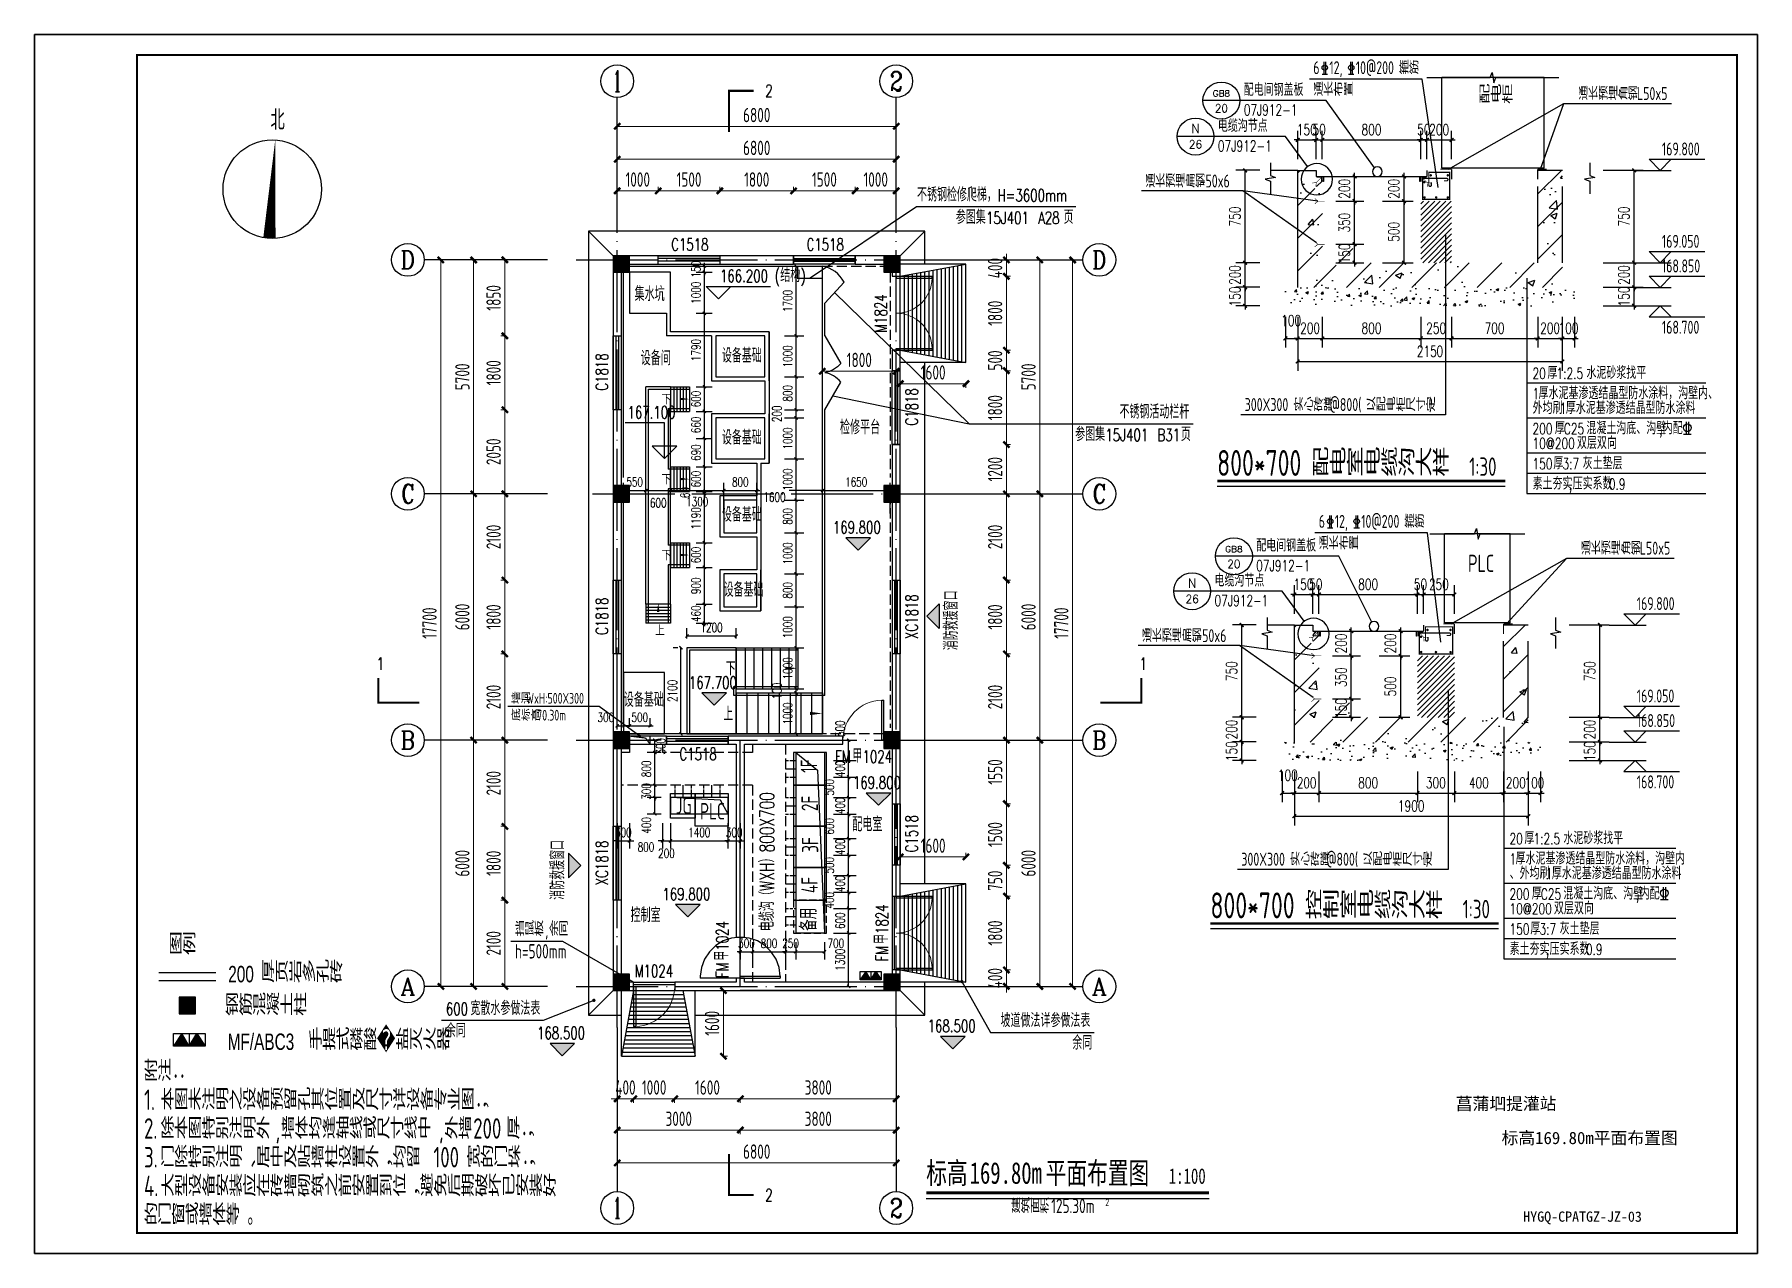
# Model space of a CAD drawing. Header units: millimetres. Extents: x 1742399 to 4898386, y 2481636 to 5226310.
# Drawn here: x 2075283 to 2117283, y 2656332 to 2686032 of the extents above; entities that cross this region are included whole.
import ezdxf
from ezdxf.enums import TextEntityAlignment as Align

# ---------------------------------------------------------------- set-up
doc = ezdxf.new("R2010")
doc.units = ezdxf.units.MM
doc.header["$LTSCALE"] = 1000
for name, pattern in [('DASH', [0.35, 0.25, -0.1]), ('DASHED2', [0.375, 0.25, -0.125]), ('DOTE', [2.42, 2, -0.2, 0.02, -0.2])]:
    doc.linetypes.add(name, pattern=pattern)
for name, color, linetype in [('AXIS', 3, 'Continuous'), ('AXIS_TEXT', 7, 'Continuous'), ('COLUMN', 4, 'Continuous'), ('DIM_ELEV', 3, 'Continuous'), ('DIM_LEAD', 3, 'Continuous'), ('DIM_SYMB', 3, 'Continuous'), ('DOOR_FIRE_TEXT', 7, 'Continuous'), ('DOTE', 1, 'DOTE'), ('GROUND', 2, 'Continuous'), ('JD-设备', 1, 'Continuous'), ('JZ-剖面线', 7, 'Continuous'), ('PUB_DIM', 3, 'Continuous'), ('PUB_HATCH', 8, 'Continuous'), ('PUB_TEXT', 7, 'Continuous'), ('PUB_TITLE', 4, 'Continuous'), ('STAIR', 2, 'Continuous'), ('TWT_TEXT', 7, 'Continuous'), ('WALL', 4, 'Continuous'), ('WINDOW_TEXT', 7, 'Continuous'), ('WIRE-照明', 1, 'Continuous'), ('YHG-墙框柱', 4, 'Continuous'), ('YHG_钢筋', 190, 'Continuous'), ('YHJ_公填', 8, 'Continuous'), ('YHJ_剖面_梁板', 4, 'Continuous'), ('YHJ_尺寸_公标', 3, 'Continuous'), ('YHJ_平面_砖墙', 4, 'Continuous'), ('YHJ_平面_门窗', 3, 'Continuous'), ('YHJ_引出、索引', 3, 'Continuous'), ('YHJ_文字_公文、说明', 7, 'Continuous'), ('YHJ_标高', 3, 'Continuous'), ('YHJ_立面_墙线中', 2, 'Continuous'), ('图层2', 7, 'Continuous'), ('图框', 7, 'Continuous'), ('建筑条件', 2, 'Continuous'), ('机械', 2, 'Continuous'), ('电缆沟', 7, 'Continuous'), ('附属构件', 6, 'Continuous'), ('高压系统表格层', 7, 'Continuous')]:
    doc.layers.add(name, color=color, linetype=linetype)
doc.styles.add('_TCH_AXIS', font='COMPLEX', dxfattribs={"bigfont": 'GBCBIG'})
doc.styles.add('_TCH_DIM', font='SIMPLEX', dxfattribs={"bigfont": 'GBCBIG'})
doc.styles.add('_TCH_DIM_T3', font='SIMPLEX', dxfattribs={"width": 0.705882, "bigfont": 'GBCBIG'})
doc.styles.add('_TCH_LABEL', font='COMPLEX', dxfattribs={"bigfont": 'GBCBIG'})
doc.styles.add('_TCH_WINDOW', font='SIMPLEX', dxfattribs={"bigfont": 'GBCBIG'})
doc.styles.add('biaotilan', font='', dxfattribs={"width": 0.7})
doc.styles.add('COMPLEX', font='COMPLEX')
doc.styles.add('IDQSTYLE', font='simplex.shx', dxfattribs={"width": 0.7, "bigfont": 'hzfs1.shx'})
doc.styles.add('TSSD_Rein', font='TSSDENG', dxfattribs={"width": 0.7, "bigfont": '@1HZTXT'})
doc.styles.add('TSSD_REIN_T3', font='tssdeng.shx', dxfattribs={"width": 0.7, "bigfont": 'hztxt.shx'})
doc.styles.add('tssdeng', font='tssdeng.shx', dxfattribs={"width": 0.7, "bigfont": 'hztxt.shx'})
doc.styles.add('YH_TEXT', font='@YH2', dxfattribs={"width": 0.7, "bigfont": '@YH1'})
doc.styles.add('样式 1', font='tssdeng.shx', dxfattribs={"width": 0.7, "bigfont": 'hztxt.shx'})
doc.styles.get('biaotilan').set_extended_font_data('SimSun')
doc.dimstyles.new('_TCH_ARCH&&100', dxfattribs={"dimtxt": 350, "dimasz": 150, "dimexe": 100, "dimexo": 200, "dimgap": 100, "dimtad": 1, "dimdec": 0, "dimzin": 0, "dimdsep": 46, "dimtxsty": 'TSSD_REIN_T3', "dimblk": 'ARCHTICK', "dimcen": 0.09, "dimclrt": 7, "dimazin": 2, "dimtfac": 1, "dimtdec": 0, "dimtix": 1, "dimtmove": 2, "dimatfit": 3, "dimfxl": 1, "dimfxlon": 1, "dimtolj": 1, "dimtzin": 0, "dimlwd": 18, "dimlwe": 18, "dimarcsym": 0})
doc.dimstyles.new('_TCH_ARCH&&30', dxfattribs={"dimtxt": 89.25, "dimasz": 30, "dimexe": 75, "dimexo": 90, "dimgap": 37.875, "dimtad": 1, "dimdec": 0, "dimzin": 0, "dimdsep": 46, "dimtxsty": '_TCH_DIM_T3', "dimblk": 'ARCHTICK', "dimcen": 0.09, "dimclrt": 7, "dimazin": 2, "dimtfac": 1, "dimtdec": 0, "dimtix": 1, "dimtmove": 2, "dimatfit": 3, "dimfxl": 75, "dimtolj": 1, "dimtzin": 0, "dimarcsym": 0})
doc.dimstyles.new('_TCH_ARCH&&75', dxfattribs={"dimtxt": 223.125, "dimasz": 75, "dimexe": 187.5, "dimexo": 225, "dimgap": 94.6875, "dimtad": 1, "dimdec": 0, "dimzin": 0, "dimdsep": 46, "dimtxsty": '_TCH_DIM_T3', "dimblk": 'ARCHTICK', "dimcen": 0.09, "dimclrt": 7, "dimazin": 2, "dimtfac": 1, "dimtdec": 0, "dimtix": 1, "dimtmove": 2, "dimatfit": 3, "dimfxl": 75, "dimtolj": 1, "dimtzin": 0, "dimarcsym": 0})
doc.dimstyles.new('_TCH_ARCH_MM_M&&75', dxfattribs={"dimtxt": 223.125, "dimasz": 75, "dimexe": 187.5, "dimexo": 225, "dimgap": 94.6875, "dimtad": 1, "dimdec": 0, "dimzin": 0, "dimdsep": 46, "dimtxsty": '_TCH_DIM_T3', "dimblk": 'ARCHTICK', "dimcen": 0.09, "dimclrt": 7, "dimazin": 2, "dimtfac": 1, "dimtdec": 0, "dimtix": 1, "dimtmove": 2, "dimatfit": 3, "dimfxl": 75, "dimtolj": 1, "dimtzin": 0, "dimarcsym": 0})
pattern_1 = [(45, (1643685.97, 2445734.703), (-22.4506403, 22.4506403), [])]

msp = doc.modelspace()

# ---------------------------------------------------------------- texts
at = {"layer": 'AXIS', "color": 7, "style": '_TCH_DIM'}
msp.add_text('北', height=482.3, dxfattribs=at).set_placement((2081037.6, 2683709.5))
at = {"layer": 'DIM_ELEV', "color": 7, "style": '_TCH_DIM', "width": 0.705882}
for s, p in [('166.200', (2091992.5, 2679999.8)), ('(', (2093322.5, 2679999.8)), (')', (2093953.9, 2679999.8)), ('169.800', (2094743.1, 2673873.6)), ('167.700', (2091234.5, 2670093.8)), ('169.800', (2095233.6, 2667656.6)), ('169.800', (2090589.2, 2664939.5)), ('168.500', (2097054.8, 2661727.5)), ('168.500', (2087533.6, 2661557.1))]:
    msp.add_text(s, height=297.5, dxfattribs=at).set_placement(p)
at = {"layer": 'DIM_ELEV', "color": 7, "style": '_TCH_DIM'}
msp.add_text('结构', height=337.59, dxfattribs=at).set_placement((2093462.5, 2679999.8))
for p in [(2097790.7, 2671028.9), (2088198.6, 2664949.4)]:
    msp.add_text('消防救援窗口', height=337.59, rotation=90, dxfattribs=at).set_placement(p)
at = {"layer": 'DIM_LEAD', "color": 7, "style": '_TCH_DIM'}
for s, height, p in [('不锈钢检修爬梯，', 337.59, (2096795.7, 2681965)), ('参图集', 337.59, (2097740.8, 2681416.2)), ('页', 337.6, (2100368, 2681416.2)), ('不锈钢活动栏杆', 337.59, (2101730.7, 2676675.7)), ('参图集', 337.59, (2100650.3, 2676126.9)), ('页', 337.6, (2103227.5, 2676126.9)), ('宽散水参做法表', 337.59, (2085910.4, 2662142.5)), ('余同', 337.59, (2085310.4, 2661597.4)), ('坡道做法详参做法表', 337.59, (2098831.7, 2661846.2)), ('余同', 337.59, (2100581.7, 2661301.1))]:
    msp.add_text(s, height=height, dxfattribs=at).set_placement(p)
at = {"layer": 'DIM_LEAD', "color": 7}
for s, height, style, width, p in [('H=3600mm', 297.5, '_TCH_DIM', 0.705882, (2098761.6, 2681965)), ('15J401', 297.5, '_TCH_DIM', 0.705882, (2098478, 2681416.2)), ('A28', 297.5, '_TCH_DIM', 0.705882, (2099748, 2681416.2)), ('15J401', 297.5, '_TCH_DIM', 0.705882, (2101387.5, 2676126.9)), ('B31', 297.5, '_TCH_DIM', 0.705882, (2102657.5, 2676126.9)), ('挡鼠板', 350, 'TSSD_Rein', 0.7, (2086995.8, 2664066.5)), (',', 350, 'TSSD_Rein', 0.7, (2087730.8, 2664066.5)), ('余同', 350, 'TSSD_Rein', 0.7, (2087825.1, 2664066.5)), ('h=500mm', 350, 'TSSD_Rein', 0.7, (2086995.8, 2663519.9)), ('600', 297.5, '_TCH_DIM', 0.705882, (2085310.4, 2662142.5))]:
    msp.add_text(s, height=height, dxfattribs=dict(at, style=style, width=width)).set_placement(p)
at = {"layer": 'DIM_SYMB', "color": 7}
for s, height, style, width, p in [('2', 297.5, '_TCH_LABEL', 0.705882, (2093095.3, 2684510.6)), ('1', 297.5, '_TCH_LABEL', 0.705882, (2083623.1, 2670553.1)), ('1', 297.5, '_TCH_LABEL', 0.705882, (2102219.2, 2670553.1)), ('标高', 528.69, 'biaotilan', 0.7, (2097019.7, 2658030.8)), ('平面布置图', 528.69, 'biaotilan', 0.7, (2099930.7, 2658030.8)), ('169.80m', 528.69, 'biaotilan', 0.7, (2098078.3, 2658030.8)), ('1:100', 377.64, 'biaotilan', 0.7, (2102933.1, 2658030.8)), ('2', 297.5, '_TCH_LABEL', 0.705882, (2093095.3, 2657606.8))]:
    msp.add_text(s, height=height, dxfattribs=dict(at, style=style, width=width)).set_placement(p)
at = {"layer": 'DOOR_FIRE_TEXT', "style": '_TCH_WINDOW', "width": 0.705882}
for s, p in [('FM', (2094800.6, 2668290)), ('1024', (2095466.3, 2668290))]:
    msp.add_text(s, height=297.5, dxfattribs=at).set_placement(p)
at = {"layer": 'DOOR_FIRE_TEXT', "style": '_TCH_WINDOW'}
msp.add_text('甲', height=337.6, dxfattribs=at).set_placement((2095220.6, 2668290))
at = {"layer": 'DOOR_FIRE_TEXT', "style": '_TCH_WINDOW', "width": 0.705882}
for s, p in [('1824', (2096088.5, 2664117.9)), ('1024', (2092197.7, 2663712.1)), ('FM', (2096088.5, 2663452.1)), ('FM', (2092197.7, 2663046.4))]:
    msp.add_text(s, height=297.5, rotation=90, dxfattribs=at).set_placement(p)
at = {"layer": 'DOOR_FIRE_TEXT', "style": '_TCH_WINDOW'}
for p in [(2096088.5, 2663872.1), (2092197.7, 2663466.4)]:
    msp.add_text('甲', height=337.6, rotation=90, dxfattribs=at).set_placement(p)
at = {"layer": 'PUB_TEXT', "style": 'TSSD_Rein', "width": 0.7}
for s, height, p in [('建筑面积', 350, (2099086, 2657316)), ('125.30m', 350, (2100066, 2657316)), ('2', 175, (2101385.2, 2657491))]:
    msp.add_text(s, height=height, dxfattribs=at).set_placement(p)
at = {"layer": 'TWT_TEXT', "style": '样式 1', "width": 0.7}
msp.add_text('集水坑', height=350, dxfattribs=at).set_placement((2089911.2, 2679537.9))
at = {"layer": 'YHJ_引出、索引', "color": 7, "style": '_TCH_DIM'}
for s, height, p in [('下', 253.2, (2090567.3, 2677018.8)), ('下', 253.2, (2090567.3, 2675068.8)), ('下', 253.2, (2090567.3, 2673218.8)), ('上', 253.2, (2090410.3, 2671385.3)), ('下', 337.6, (2092132.6, 2670415)), ('上', 337.6, (2092074.9, 2669315))]:
    msp.add_text(s, height=height, dxfattribs=at).set_placement(p)
at = {"layer": 'YHJ_引出、索引', "color": 7, "style": 'TSSD_Rein', "width": 0.7}
for s, p in [('墙洞', (2086897.2, 2669728.2)), ('WxH:500X300', (2087264.7, 2669728.2)), ('底标高', (2086897.2, 2669316.4)), ('170.30m', (2087448.5, 2669316.4))]:
    msp.add_text(s, height=262.5, dxfattribs=at).set_placement(p)
at = {"layer": 'YHJ_文字_公文、说明', "width": 0.7}
for s, height, style, p in [('图例', 500, 'YH_TEXT', (2078555.7, 2663619.8)), ('200', 400, 'YH_TEXT', (2080006.7, 2662939.3)), ('厚页岩多孔砖', 500, 'YH_TEXT', (2080806.7, 2662939.3)), ('钢筋混凝土柱', 500, 'YH_TEXT', (2079928.6, 2662136.5)), ('MF/ABC3', 400, 'YH_TEXT', (2079992.2, 2661292.4)), ('手提式磷酸\\M+1EFA7盐灭火器', 500, 'YH_TEXT', (2081965.5, 2661292.4)), ('附注：', 500, 'TSSD_Rein', (2077954.1, 2660529)), ('1.', 500, 'TSSD_Rein', (2077954.1, 2659829)), ('本图未注明之设备预留孔其位置及尺寸详设备专业图；', 500, 'TSSD_Rein', (2078358, 2659829)), ('2.', 500, 'TSSD_Rein', (2077954.1, 2659129)), ('除本图特别注明外', 500, 'TSSD_Rein', (2078358, 2659129)), ('墙体均逢轴线或尺寸线中', 500, 'TSSD_Rein', (2081292.6, 2659129)), ('外墙', 500, 'TSSD_Rein', (2085277.2, 2659129)), ('200', 500, 'TSSD_Rein', (2085977.2, 2659129)), ('厚；', 500, 'TSSD_Rein', (2086784.9, 2659129)), (',', 500, 'TSSD_Rein', (2081158, 2659129)), (',', 500, 'TSSD_Rein', (2085142.6, 2659129)), ('3.', 500, 'TSSD_Rein', (2077954.1, 2658429)), ('门除特别注明、居中及贴墙柱设置外，均留', 500, 'TSSD_Rein', (2078358, 2658429)), ('100', 500, 'TSSD_Rein', (2085008, 2658429)), ('宽的门垛；', 500, 'TSSD_Rein', (2085815.7, 2658429)), ('4.', 500, 'TSSD_Rein', (2077954.1, 2657729)), ('大型设备安装应在砖墙砌筑之前安置到位，避免后期破坏已安装好', 500, 'TSSD_Rein', (2078358, 2657729)), ('的门窗或墙体等。', 500, 'TSSD_Rein', (2077954.1, 2657029))]:
    msp.add_text(s, height=height, dxfattribs=dict(at, style=style)).set_placement(p)
at = {"layer": 'YHJ_标高', "color": 7, "style": '_TCH_DIM', "width": 0.705882}
msp.add_text('167.100', height=297.5, dxfattribs=at).set_placement((2089739.2, 2676675.1))
at = {"layer": '图框', "style": 'biaotilan'}
for s, height, p in [('菖蒲垇提灌站', 300, (2109927.4, 2659834)), ('标高169.80m平面布置图', 300, (2111043.4, 2658998.1)), ('HYGQ-CPATGZ-JZ-03', 250, (2111572.4, 2657106.2))]:
    msp.add_text(s, height=height, dxfattribs=at).set_placement(p)
at = {"layer": '电缆沟', "ltscale": 1.5, "style": 'tssdeng'}
for s, width, p in [('设备间', 0.7, (2090059.7, 2677972.8)), ('设备基础', 0.6, (2092041.4, 2678036.3)), ('检修平台', 0.7, (2094917.9, 2676288.9)), ('设备基础', 0.6, (2092041.4, 2676038.5)), ('设备基础', 0.6, (2092041.4, 2674161.5)), ('设备基础', 0.6, (2092083.9, 2672332.7)), ('设备基础', 0.7, (2089647.1, 2669650.1)), ('配电室', 0.7, (2095216.6, 2666616.7)), ('控制室', 0.7, (2089811.9, 2664403.3))]:
    msp.add_text(s, height=350, dxfattribs=dict(at, width=width)).set_placement(p)
at = {"layer": '电缆沟', "color": 8, "linetype": 'DASH', "ltscale": 1.5, "style": 'tssdeng', "width": 0.7}
for s, rotation, p in [('1F', 89.99999, (2094359.9, 2668044.5)), ('JG', 359.99999, (2090914.9, 2667044.7)), ('2F', 89.99999, (2094380, 2667111.4)), ('PLC', 0.00001, (2091505.5, 2666906.7)), ('3F', 89.99999, (2094389.9, 2666096.2)), ('4F', 89.99999, (2094376.6, 2665114.4)), ('备用', 89.99999, (2094349.6, 2664194.4))]:
    msp.add_text(s, height=400, rotation=rotation, dxfattribs=at).set_placement(p)
at = {"layer": '电缆沟', "color": 2, "linetype": 'DASH', "ltscale": 1.5, "style": 'IDQSTYLE', "width": 0.7}
msp.add_text('电缆沟（WXH）800X700', height=350, rotation=90, dxfattribs=at).set_placement((2093310.3, 2664185.7))

# ---------------------------------------------------------------- blocks, each defined once
blk = doc.blocks.new('HAYJZ A3')
blk.add_lwpolyline([(4975, -403417), (46975, -403417), (46975, -433117), (4975, -433117), (4975, -403417)])
at = {"const_width": 50}
blk.add_lwpolyline([(7475, -403917), (46475, -403917), (46475, -432617), (7475, -432617), (7475, -403917)], dxfattribs=at)
at = {"layer": 'PUB_TITLE'}
blk.add_lwpolyline([(4975, -433117), (46975, -433117), (46975, -403417), (4975, -403417)], close=True, dxfattribs=at)
blk = doc.blocks.new('_ArchTick')
at = {"color": 0, "linetype": 'ByBlock', "const_width": 0.4}
blk.add_lwpolyline([(-0.5, -0.5), (0.5, 0.5)], dxfattribs=at)
blk = doc.blocks.new('*D819')
at = {"layer": 'Defpoints', "color": 0, "transparency": 16777216}
for p in [(2257192, 2566311), (2257292, 2566311), (2257292, 2566046)]:
    blk.add_point(p, dxfattribs=at)
at = {"layer": 'PUB_DIM', "color": 0, "lineweight": -2, "transparency": 16777216}
for p, q in [((2257192, 2566221), (2257192, 2565971)), ((2257292, 2566221), (2257292, 2565971)), ((2257192, 2566046), (2257292, 2566046))]:
    blk.add_line(p, q, dxfattribs=at)
at = {"layer": 'PUB_DIM', "color": 0, "lineweight": -2, "transparency": 16777216, "xscale": 30, "yscale": 30, "zscale": 30, "rotation": 180}
blk.add_blockref('_ArchTick', (2257192, 2566046), dxfattribs=at)
at = {"layer": 'PUB_DIM', "color": 0, "lineweight": -2, "transparency": 16777216, "xscale": 30, "yscale": 30, "zscale": 30}
blk.add_blockref('_ArchTick', (2257292, 2566046), dxfattribs=at)
at = {"layer": 'PUB_DIM', "color": 7, "transparency": 16777216, "insert": (2257239, 2566191), "char_height": 89.2, "attachment_point": 5, "style": '_TCH_DIM_T3'}
blk.add_mtext('\\A1;100', dxfattribs=at)
blk = doc.blocks.new('*D820')
at = {"layer": 'Defpoints', "color": 0, "transparency": 16777216}
for p in [(2257292, 2566311), (2257492, 2566311), (2257492, 2566046)]:
    blk.add_point(p, dxfattribs=at)
at = {"layer": 'PUB_DIM', "color": 0, "lineweight": -2, "transparency": 16777216}
for p, q in [((2257292, 2566221), (2257292, 2565971)), ((2257492, 2566221), (2257492, 2565971)), ((2257292, 2566046), (2257262, 2566046)), ((2257292, 2566046), (2257492, 2566046)), ((2257492, 2566046), (2257522, 2566046))]:
    blk.add_line(p, q, dxfattribs=at)
at = {"layer": 'PUB_DIM', "color": 0, "lineweight": -2, "transparency": 16777216, "xscale": 30, "yscale": 30, "zscale": 30}
blk.add_blockref('_ArchTick', (2257292, 2566046), dxfattribs=at)
at = {"layer": 'PUB_DIM', "color": 0, "lineweight": -2, "transparency": 16777216, "xscale": 30, "yscale": 30, "zscale": 30, "rotation": 180}
blk.add_blockref('_ArchTick', (2257492, 2566046), dxfattribs=at)
at = {"layer": 'PUB_DIM', "color": 7, "transparency": 16777216, "insert": (2257392, 2566129), "char_height": 89.2, "attachment_point": 5, "style": '_TCH_DIM_T3'}
blk.add_mtext('\\A1;200', dxfattribs=at)
blk = doc.blocks.new('*D821')
at = {"layer": 'Defpoints', "color": 0, "transparency": 16777216}
for p in [(2257492, 2566311), (2258292, 2566311), (2258292, 2566046)]:
    blk.add_point(p, dxfattribs=at)
at = {"layer": 'PUB_DIM', "color": 0, "lineweight": -2, "transparency": 16777216}
for p, q in [((2257492, 2566221), (2257492, 2565971)), ((2258292, 2566221), (2258292, 2565971)), ((2257492, 2566046), (2258292, 2566046))]:
    blk.add_line(p, q, dxfattribs=at)
at = {"layer": 'PUB_DIM', "color": 0, "lineweight": -2, "transparency": 16777216, "xscale": 30, "yscale": 30, "zscale": 30, "rotation": 180}
blk.add_blockref('_ArchTick', (2257492, 2566046), dxfattribs=at)
at = {"layer": 'PUB_DIM', "color": 0, "lineweight": -2, "transparency": 16777216, "xscale": 30, "yscale": 30, "zscale": 30}
blk.add_blockref('_ArchTick', (2258292, 2566046), dxfattribs=at)
at = {"layer": 'PUB_DIM', "color": 7, "transparency": 16777216, "insert": (2257892, 2566129), "char_height": 89.2, "attachment_point": 5, "style": '_TCH_DIM_T3'}
blk.add_mtext('\\A1;800', dxfattribs=at)
blk = doc.blocks.new('*D822')
at = {"layer": 'Defpoints', "color": 0, "transparency": 16777216}
for p in [(2258292, 2566311), (2258542, 2566311), (2258542, 2566046)]:
    blk.add_point(p, dxfattribs=at)
at = {"layer": 'PUB_DIM', "color": 0, "lineweight": -2, "transparency": 16777216}
for p, q in [((2258292, 2566221), (2258292, 2565971)), ((2258542, 2566221), (2258542, 2565971)), ((2258292, 2566046), (2258542, 2566046))]:
    blk.add_line(p, q, dxfattribs=at)
at = {"layer": 'PUB_DIM', "color": 0, "lineweight": -2, "transparency": 16777216, "xscale": 30, "yscale": 30, "zscale": 30, "rotation": 180}
blk.add_blockref('_ArchTick', (2258292, 2566046), dxfattribs=at)
at = {"layer": 'PUB_DIM', "color": 0, "lineweight": -2, "transparency": 16777216, "xscale": 30, "yscale": 30, "zscale": 30}
blk.add_blockref('_ArchTick', (2258542, 2566046), dxfattribs=at)
at = {"layer": 'PUB_DIM', "color": 7, "transparency": 16777216, "insert": (2258417, 2566129), "char_height": 89.2, "attachment_point": 5, "style": '_TCH_DIM_T3'}
blk.add_mtext('\\A1;250', dxfattribs=at)
blk = doc.blocks.new('*D823')
at = {"layer": 'Defpoints', "color": 0, "transparency": 16777216}
for p in [(2258542, 2566311), (2259242, 2566311), (2259242, 2566046)]:
    blk.add_point(p, dxfattribs=at)
at = {"layer": 'PUB_DIM', "color": 0, "lineweight": -2, "transparency": 16777216}
for p, q in [((2258542, 2566221), (2258542, 2565971)), ((2259242, 2566221), (2259242, 2565971)), ((2258542, 2566046), (2259242, 2566046))]:
    blk.add_line(p, q, dxfattribs=at)
at = {"layer": 'PUB_DIM', "color": 0, "lineweight": -2, "transparency": 16777216, "xscale": 30, "yscale": 30, "zscale": 30, "rotation": 180}
blk.add_blockref('_ArchTick', (2258542, 2566046), dxfattribs=at)
at = {"layer": 'PUB_DIM', "color": 0, "lineweight": -2, "transparency": 16777216, "xscale": 30, "yscale": 30, "zscale": 30}
blk.add_blockref('_ArchTick', (2259242, 2566046), dxfattribs=at)
at = {"layer": 'PUB_DIM', "color": 7, "transparency": 16777216, "insert": (2258892, 2566129), "char_height": 89.2, "attachment_point": 5, "style": '_TCH_DIM_T3'}
blk.add_mtext('\\A1;700', dxfattribs=at)
blk = doc.blocks.new('*D824')
at = {"layer": 'Defpoints', "color": 0, "transparency": 16777216}
for p in [(2259242, 2566311), (2259442, 2566311), (2259442, 2566046)]:
    blk.add_point(p, dxfattribs=at)
at = {"layer": 'PUB_DIM', "color": 0, "lineweight": -2, "transparency": 16777216}
for p, q in [((2259242, 2566221), (2259242, 2565971)), ((2259442, 2566221), (2259442, 2565971)), ((2259242, 2566046), (2259212, 2566046)), ((2259242, 2566046), (2259442, 2566046)), ((2259442, 2566046), (2259472, 2566046))]:
    blk.add_line(p, q, dxfattribs=at)
at = {"layer": 'PUB_DIM', "color": 0, "lineweight": -2, "transparency": 16777216, "xscale": 30, "yscale": 30, "zscale": 30}
blk.add_blockref('_ArchTick', (2259242, 2566046), dxfattribs=at)
at = {"layer": 'PUB_DIM', "color": 0, "lineweight": -2, "transparency": 16777216, "xscale": 30, "yscale": 30, "zscale": 30, "rotation": 180}
blk.add_blockref('_ArchTick', (2259442, 2566046), dxfattribs=at)
at = {"layer": 'PUB_DIM', "color": 7, "transparency": 16777216, "insert": (2259342, 2566129), "char_height": 89.2, "attachment_point": 5, "style": '_TCH_DIM_T3'}
blk.add_mtext('\\A1;200', dxfattribs=at)
blk = doc.blocks.new('*D825')
at = {"layer": 'Defpoints', "color": 0, "transparency": 16777216}
for p in [(2259442, 2566311), (2259542, 2566311), (2259542, 2566046)]:
    blk.add_point(p, dxfattribs=at)
at = {"layer": 'PUB_DIM', "color": 0, "lineweight": -2, "transparency": 16777216}
for p, q in [((2259442, 2566221), (2259442, 2565971)), ((2259542, 2566221), (2259542, 2565971)), ((2259442, 2566046), (2259412, 2566046)), ((2259442, 2566046), (2259542, 2566046)), ((2259542, 2566046), (2259572, 2566046))]:
    blk.add_line(p, q, dxfattribs=at)
at = {"layer": 'PUB_DIM', "color": 0, "lineweight": -2, "transparency": 16777216, "xscale": 30, "yscale": 30, "zscale": 30}
blk.add_blockref('_ArchTick', (2259442, 2566046), dxfattribs=at)
at = {"layer": 'PUB_DIM', "color": 0, "lineweight": -2, "transparency": 16777216, "xscale": 30, "yscale": 30, "zscale": 30, "rotation": 180}
blk.add_blockref('_ArchTick', (2259542, 2566046), dxfattribs=at)
at = {"layer": 'PUB_DIM', "color": 7, "transparency": 16777216, "insert": (2259492, 2566129), "char_height": 89.2, "attachment_point": 5, "style": '_TCH_DIM_T3'}
blk.add_mtext('\\A1;100', dxfattribs=at)
blk = doc.blocks.new('*D826')
at = {"layer": 'Defpoints', "color": 0, "transparency": 16777216}
for p in [(2257892, 2567361), (2258156, 2567361), (2257892, 2567161)]:
    blk.add_point(p, dxfattribs=at)
at = {"layer": 'PUB_DIM', "color": 0, "lineweight": -2, "transparency": 16777216}
for p, q in [((2257982, 2567361), (2258231, 2567361)), ((2258156, 2567361), (2258156, 2567391)), ((2258156, 2567161), (2258156, 2567361)), ((2257982, 2567161), (2258231, 2567161)), ((2258156, 2567161), (2258156, 2567131))]:
    blk.add_line(p, q, dxfattribs=at)
at = {"layer": 'PUB_DIM', "color": 0, "lineweight": -2, "transparency": 16777216, "xscale": 30, "yscale": 30, "zscale": 30}
for p, rotation in [((2258156, 2567361), 270), ((2258156, 2567161), 90)]:
    blk.add_blockref('_ArchTick', p, dxfattribs=dict(at, rotation=rotation))
at = {"layer": 'PUB_DIM', "color": 7, "transparency": 16777216, "insert": (2258073, 2567261), "char_height": 89.2, "attachment_point": 5, "rotation": 90, "style": '_TCH_DIM_T3'}
blk.add_mtext('\\A1;200', dxfattribs=at)
blk = doc.blocks.new('*D827')
at = {"layer": 'Defpoints', "color": 0, "transparency": 16777216}
for p in [(2257892, 2567161), (2258156, 2567161), (2257892, 2566661)]:
    blk.add_point(p, dxfattribs=at)
at = {"layer": 'PUB_DIM', "color": 0, "lineweight": -2, "transparency": 16777216}
for p, q in [((2257982, 2567161), (2258231, 2567161)), ((2258156, 2566661), (2258156, 2567161)), ((2257982, 2566661), (2258231, 2566661))]:
    blk.add_line(p, q, dxfattribs=at)
at = {"layer": 'PUB_DIM', "color": 0, "lineweight": -2, "transparency": 16777216, "xscale": 30, "yscale": 30, "zscale": 30}
for p, rotation in [((2258156, 2567161), 90), ((2258156, 2566661), 270)]:
    blk.add_blockref('_ArchTick', p, dxfattribs=dict(at, rotation=rotation))
at = {"layer": 'PUB_DIM', "color": 7, "transparency": 16777216, "insert": (2258073, 2566911), "char_height": 89.2, "attachment_point": 5, "rotation": 90, "style": '_TCH_DIM_T3'}
blk.add_mtext('\\A1;500', dxfattribs=at)
blk = doc.blocks.new('*D828')
at = {"layer": 'Defpoints', "color": 0, "transparency": 16777216}
for p in [(2257512, 2567361), (2257754, 2567361), (2257512, 2567161)]:
    blk.add_point(p, dxfattribs=at)
at = {"layer": 'PUB_DIM', "color": 0, "lineweight": -2, "transparency": 16777216}
for p, q in [((2257602, 2567361), (2257829, 2567361)), ((2257754, 2567361), (2257754, 2567391)), ((2257754, 2567161), (2257754, 2567361)), ((2257602, 2567161), (2257829, 2567161)), ((2257754, 2567161), (2257754, 2567131))]:
    blk.add_line(p, q, dxfattribs=at)
at = {"layer": 'PUB_DIM', "color": 0, "lineweight": -2, "transparency": 16777216, "xscale": 30, "yscale": 30, "zscale": 30}
for p, rotation in [((2257754, 2567361), 270), ((2257754, 2567161), 90)]:
    blk.add_blockref('_ArchTick', p, dxfattribs=dict(at, rotation=rotation))
at = {"layer": 'PUB_DIM', "color": 7, "transparency": 16777216, "insert": (2257672, 2567261), "char_height": 89.2, "attachment_point": 5, "rotation": 90, "style": '_TCH_DIM_T3'}
blk.add_mtext('\\A1;200', dxfattribs=at)
blk = doc.blocks.new('*D829')
at = {"layer": 'Defpoints', "color": 0, "transparency": 16777216}
for p in [(2257512, 2567161), (2257754, 2567161), (2257512, 2566811)]:
    blk.add_point(p, dxfattribs=at)
at = {"layer": 'PUB_DIM', "color": 0, "lineweight": -2, "transparency": 16777216}
for p, q in [((2257602, 2567161), (2257829, 2567161)), ((2257754, 2566811), (2257754, 2567161)), ((2257602, 2566811), (2257829, 2566811))]:
    blk.add_line(p, q, dxfattribs=at)
at = {"layer": 'PUB_DIM', "color": 0, "lineweight": -2, "transparency": 16777216, "xscale": 30, "yscale": 30, "zscale": 30}
for p, rotation in [((2257754, 2567161), 90), ((2257754, 2566811), 270)]:
    blk.add_blockref('_ArchTick', p, dxfattribs=dict(at, rotation=rotation))
at = {"layer": 'PUB_DIM', "color": 7, "transparency": 16777216, "insert": (2257672, 2566986), "char_height": 89.2, "attachment_point": 5, "rotation": 90, "style": '_TCH_DIM_T3'}
blk.add_mtext('\\A1;350', dxfattribs=at)
blk = doc.blocks.new('*D830')
at = {"layer": 'Defpoints', "color": 0, "transparency": 16777216}
for p in [(2257512, 2566811), (2257754, 2566811), (2257512, 2566661)]:
    blk.add_point(p, dxfattribs=at)
at = {"layer": 'PUB_DIM', "color": 0, "lineweight": -2, "transparency": 16777216}
for p, q in [((2257602, 2566811), (2257829, 2566811)), ((2257754, 2566811), (2257754, 2566841)), ((2257754, 2566661), (2257754, 2566811)), ((2257602, 2566661), (2257829, 2566661)), ((2257754, 2566661), (2257754, 2566631))]:
    blk.add_line(p, q, dxfattribs=at)
at = {"layer": 'PUB_DIM', "color": 0, "lineweight": -2, "transparency": 16777216, "xscale": 30, "yscale": 30, "zscale": 30}
for p, rotation in [((2257754, 2566811), 270), ((2257754, 2566661), 90)]:
    blk.add_blockref('_ArchTick', p, dxfattribs=dict(at, rotation=rotation))
at = {"layer": 'PUB_DIM', "color": 7, "transparency": 16777216, "insert": (2257672, 2566736), "char_height": 89.2, "attachment_point": 5, "rotation": 90, "style": '_TCH_DIM_T3'}
blk.add_mtext('\\A1;150', dxfattribs=at)
blk = doc.blocks.new('*D831')
at = {"layer": 'Defpoints', "color": 0, "transparency": 16777216}
for p in [(2259685, 2567411), (2260025, 2567411), (2259685, 2566661)]:
    blk.add_point(p, dxfattribs=at)
at = {"layer": 'PUB_DIM', "color": 0, "lineweight": -2, "transparency": 16777216}
for p, q in [((2259775, 2567411), (2260100, 2567411)), ((2260025, 2566661), (2260025, 2567411)), ((2259775, 2566661), (2260100, 2566661))]:
    blk.add_line(p, q, dxfattribs=at)
at = {"layer": 'PUB_DIM', "color": 0, "lineweight": -2, "transparency": 16777216, "xscale": 30, "yscale": 30, "zscale": 30}
for p, rotation in [((2260025, 2567411), 90), ((2260025, 2566661), 270)]:
    blk.add_blockref('_ArchTick', p, dxfattribs=dict(at, rotation=rotation))
at = {"layer": 'PUB_DIM', "color": 7, "transparency": 16777216, "insert": (2259942, 2567036), "char_height": 89.2, "attachment_point": 5, "rotation": 90, "style": '_TCH_DIM_T3'}
blk.add_mtext('\\A1;750', dxfattribs=at)
blk = doc.blocks.new('*D832')
at = {"layer": 'Defpoints', "color": 0, "transparency": 16777216}
for p in [(2259685, 2566661), (2260025, 2566661), (2259685, 2566461)]:
    blk.add_point(p, dxfattribs=at)
at = {"layer": 'PUB_DIM', "color": 0, "lineweight": -2, "transparency": 16777216}
for p, q in [((2259775, 2566661), (2260100, 2566661)), ((2260025, 2566661), (2260025, 2566691)), ((2260025, 2566461), (2260025, 2566661)), ((2259775, 2566461), (2260100, 2566461)), ((2260025, 2566461), (2260025, 2566431))]:
    blk.add_line(p, q, dxfattribs=at)
at = {"layer": 'PUB_DIM', "color": 0, "lineweight": -2, "transparency": 16777216, "xscale": 30, "yscale": 30, "zscale": 30}
for p, rotation in [((2260025, 2566661), 270), ((2260025, 2566461), 90)]:
    blk.add_blockref('_ArchTick', p, dxfattribs=dict(at, rotation=rotation))
at = {"layer": 'PUB_DIM', "color": 7, "transparency": 16777216, "insert": (2259942, 2566561), "char_height": 89.2, "attachment_point": 5, "rotation": 90, "style": '_TCH_DIM_T3'}
blk.add_mtext('\\A1;200', dxfattribs=at)
blk = doc.blocks.new('*D833')
at = {"layer": 'Defpoints', "color": 0, "transparency": 16777216}
for p in [(2259685, 2566461), (2260025, 2566461), (2259685, 2566311)]:
    blk.add_point(p, dxfattribs=at)
at = {"layer": 'PUB_DIM', "color": 0, "lineweight": -2, "transparency": 16777216}
for p, q in [((2260025, 2566461), (2260025, 2566491)), ((2259775, 2566461), (2260100, 2566461)), ((2260025, 2566311), (2260025, 2566461)), ((2259775, 2566311), (2260100, 2566311)), ((2260025, 2566311), (2260025, 2566281))]:
    blk.add_line(p, q, dxfattribs=at)
at = {"layer": 'PUB_DIM', "color": 0, "lineweight": -2, "transparency": 16777216, "xscale": 30, "yscale": 30, "zscale": 30}
for p, rotation in [((2260025, 2566461), 270), ((2260025, 2566311), 90)]:
    blk.add_blockref('_ArchTick', p, dxfattribs=dict(at, rotation=rotation))
at = {"layer": 'PUB_DIM', "color": 7, "transparency": 16777216, "insert": (2259942, 2566386), "char_height": 89.2, "attachment_point": 5, "rotation": 90, "style": '_TCH_DIM_T3'}
blk.add_mtext('\\A1;150', dxfattribs=at)
blk = doc.blocks.new('*D834')
at = {"layer": 'Defpoints', "color": 0, "transparency": 16777216}
for p in [(2258542, 2567658), (2258342, 2567411), (2258542, 2567411)]:
    blk.add_point(p, dxfattribs=at)
at = {"layer": 'PUB_DIM', "color": 0, "lineweight": -2, "transparency": 16777216}
for p, q in [((2258342, 2567658), (2258312, 2567658)), ((2258342, 2567501), (2258342, 2567733)), ((2258342, 2567658), (2258542, 2567658)), ((2258542, 2567501), (2258542, 2567733)), ((2258542, 2567658), (2258572, 2567658))]:
    blk.add_line(p, q, dxfattribs=at)
at = {"layer": 'PUB_DIM', "color": 0, "lineweight": -2, "transparency": 16777216, "xscale": 30, "yscale": 30, "zscale": 30}
blk.add_blockref('_ArchTick', (2258342, 2567658), dxfattribs=at)
at = {"layer": 'PUB_DIM', "color": 0, "lineweight": -2, "transparency": 16777216, "xscale": 30, "yscale": 30, "zscale": 30, "rotation": 180}
blk.add_blockref('_ArchTick', (2258542, 2567658), dxfattribs=at)
at = {"layer": 'PUB_DIM', "color": 7, "transparency": 16777216, "insert": (2258442, 2567741), "char_height": 89.2, "attachment_point": 5, "style": '_TCH_DIM_T3'}
blk.add_mtext('\\A1;200', dxfattribs=at)
blk = doc.blocks.new('*D835')
at = {"layer": 'Defpoints', "color": 0, "transparency": 16777216}
for p in [(2258342, 2567658), (2258292, 2567411), (2258342, 2567411)]:
    blk.add_point(p, dxfattribs=at)
at = {"layer": 'PUB_DIM', "color": 0, "lineweight": -2, "transparency": 16777216}
for p, q in [((2258292, 2567658), (2258262, 2567658)), ((2258292, 2567501), (2258292, 2567733)), ((2258292, 2567658), (2258342, 2567658)), ((2258342, 2567501), (2258342, 2567733)), ((2258342, 2567658), (2258372, 2567658))]:
    blk.add_line(p, q, dxfattribs=at)
at = {"layer": 'PUB_DIM', "color": 0, "lineweight": -2, "transparency": 16777216, "xscale": 30, "yscale": 30, "zscale": 30}
blk.add_blockref('_ArchTick', (2258292, 2567658), dxfattribs=at)
at = {"layer": 'PUB_DIM', "color": 0, "lineweight": -2, "transparency": 16777216, "xscale": 30, "yscale": 30, "zscale": 30, "rotation": 180}
blk.add_blockref('_ArchTick', (2258342, 2567658), dxfattribs=at)
at = {"layer": 'PUB_DIM', "color": 7, "transparency": 16777216, "insert": (2258317, 2567741), "char_height": 89.2, "attachment_point": 5, "style": '_TCH_DIM_T3'}
blk.add_mtext('\\A1;50', dxfattribs=at)
blk = doc.blocks.new('*D836')
at = {"layer": 'Defpoints', "color": 0, "transparency": 16777216}
for p in [(2258292, 2567658), (2257492, 2567411), (2258292, 2567411)]:
    blk.add_point(p, dxfattribs=at)
at = {"layer": 'PUB_DIM', "color": 0, "lineweight": -2, "transparency": 16777216}
for p, q in [((2257492, 2567501), (2257492, 2567733)), ((2257492, 2567658), (2258292, 2567658)), ((2258292, 2567501), (2258292, 2567733))]:
    blk.add_line(p, q, dxfattribs=at)
at = {"layer": 'PUB_DIM', "color": 0, "lineweight": -2, "transparency": 16777216, "xscale": 30, "yscale": 30, "zscale": 30, "rotation": 180}
blk.add_blockref('_ArchTick', (2257492, 2567658), dxfattribs=at)
at = {"layer": 'PUB_DIM', "color": 0, "lineweight": -2, "transparency": 16777216, "xscale": 30, "yscale": 30, "zscale": 30}
blk.add_blockref('_ArchTick', (2258292, 2567658), dxfattribs=at)
at = {"layer": 'PUB_DIM', "color": 7, "transparency": 16777216, "insert": (2257892, 2567741), "char_height": 89.2, "attachment_point": 5, "style": '_TCH_DIM_T3'}
blk.add_mtext('\\A1;800', dxfattribs=at)
blk = doc.blocks.new('*D837')
at = {"layer": 'Defpoints', "color": 0, "transparency": 16777216}
for p in [(2257492, 2567658), (2257442, 2567411), (2257492, 2567411)]:
    blk.add_point(p, dxfattribs=at)
at = {"layer": 'PUB_DIM', "color": 0, "lineweight": -2, "transparency": 16777216}
for p, q in [((2257442, 2567658), (2257412, 2567658)), ((2257442, 2567501), (2257442, 2567733)), ((2257442, 2567658), (2257492, 2567658)), ((2257492, 2567501), (2257492, 2567733)), ((2257492, 2567658), (2257522, 2567658))]:
    blk.add_line(p, q, dxfattribs=at)
at = {"layer": 'PUB_DIM', "color": 0, "lineweight": -2, "transparency": 16777216, "xscale": 30, "yscale": 30, "zscale": 30}
blk.add_blockref('_ArchTick', (2257442, 2567658), dxfattribs=at)
at = {"layer": 'PUB_DIM', "color": 0, "lineweight": -2, "transparency": 16777216, "xscale": 30, "yscale": 30, "zscale": 30, "rotation": 180}
blk.add_blockref('_ArchTick', (2257492, 2567658), dxfattribs=at)
at = {"layer": 'PUB_DIM', "color": 7, "transparency": 16777216, "insert": (2257467, 2567741), "char_height": 89.2, "attachment_point": 5, "style": '_TCH_DIM_T3'}
blk.add_mtext('\\A1;50', dxfattribs=at)
blk = doc.blocks.new('*D838')
at = {"layer": 'Defpoints', "color": 0, "transparency": 16777216}
for p in [(2257442, 2567658), (2257292, 2567411), (2257442, 2567411)]:
    blk.add_point(p, dxfattribs=at)
at = {"layer": 'PUB_DIM', "color": 0, "lineweight": -2, "transparency": 16777216}
for p, q in [((2257292, 2567658), (2257262, 2567658)), ((2257292, 2567501), (2257292, 2567733)), ((2257292, 2567658), (2257442, 2567658)), ((2257442, 2567501), (2257442, 2567733)), ((2257442, 2567658), (2257472, 2567658))]:
    blk.add_line(p, q, dxfattribs=at)
at = {"layer": 'PUB_DIM', "color": 0, "lineweight": -2, "transparency": 16777216, "xscale": 30, "yscale": 30, "zscale": 30}
blk.add_blockref('_ArchTick', (2257292, 2567658), dxfattribs=at)
at = {"layer": 'PUB_DIM', "color": 0, "lineweight": -2, "transparency": 16777216, "xscale": 30, "yscale": 30, "zscale": 30, "rotation": 180}
blk.add_blockref('_ArchTick', (2257442, 2567658), dxfattribs=at)
at = {"layer": 'PUB_DIM', "color": 7, "transparency": 16777216, "insert": (2257367, 2567741), "char_height": 89.2, "attachment_point": 5, "style": '_TCH_DIM_T3'}
blk.add_mtext('\\A1;150', dxfattribs=at)
blk = doc.blocks.new('*D839')
at = {"layer": 'Defpoints', "color": 0, "transparency": 16777216}
for p in [(2257292, 2566251), (2259442, 2566251), (2259442, 2565858)]:
    blk.add_point(p, dxfattribs=at)
at = {"layer": 'PUB_DIM', "color": 0, "lineweight": -2, "transparency": 16777216}
for p, q in [((2257292, 2566161), (2257292, 2565783)), ((2259442, 2566161), (2259442, 2565783)), ((2257292, 2565858), (2259442, 2565858))]:
    blk.add_line(p, q, dxfattribs=at)
at = {"layer": 'PUB_DIM', "color": 0, "lineweight": -2, "transparency": 16777216, "xscale": 30, "yscale": 30, "zscale": 30, "rotation": 180}
blk.add_blockref('_ArchTick', (2257292, 2565858), dxfattribs=at)
at = {"layer": 'PUB_DIM', "color": 0, "lineweight": -2, "transparency": 16777216, "xscale": 30, "yscale": 30, "zscale": 30}
blk.add_blockref('_ArchTick', (2259442, 2565858), dxfattribs=at)
at = {"layer": 'PUB_DIM', "color": 7, "transparency": 16777216, "insert": (2258367, 2565941), "char_height": 89.2, "attachment_point": 5, "style": '_TCH_DIM_T3'}
blk.add_mtext('\\A1;2150', dxfattribs=at)
blk = doc.blocks.new('*D840')
at = {"layer": 'Defpoints', "color": 0, "transparency": 16777216}
for p in [(2256864, 2566461), (2257073, 2566461), (2257073, 2566311)]:
    blk.add_point(p, dxfattribs=at)
at = {"layer": 'PUB_DIM', "color": 0, "lineweight": -2, "transparency": 16777216}
for p, q in [((2256864, 2566461), (2256864, 2566491)), ((2256983, 2566461), (2256789, 2566461)), ((2256864, 2566311), (2256864, 2566461)), ((2256983, 2566311), (2256789, 2566311)), ((2256864, 2566311), (2256864, 2566281))]:
    blk.add_line(p, q, dxfattribs=at)
at = {"layer": 'PUB_DIM', "color": 0, "lineweight": -2, "transparency": 16777216, "xscale": 30, "yscale": 30, "zscale": 30}
for p, rotation in [((2256864, 2566461), 270), ((2256864, 2566311), 90)]:
    blk.add_blockref('_ArchTick', p, dxfattribs=dict(at, rotation=rotation))
at = {"layer": 'PUB_DIM', "color": 7, "transparency": 16777216, "insert": (2256782, 2566386), "char_height": 89.2, "attachment_point": 5, "rotation": 90, "style": '_TCH_DIM_T3'}
blk.add_mtext('\\A1;150', dxfattribs=at)
blk = doc.blocks.new('*D841')
at = {"layer": 'Defpoints', "color": 0, "transparency": 16777216}
for p in [(2256864, 2566661), (2257073, 2566661), (2257073, 2566461)]:
    blk.add_point(p, dxfattribs=at)
at = {"layer": 'PUB_DIM', "color": 0, "lineweight": -2, "transparency": 16777216}
for p, q in [((2256983, 2566661), (2256789, 2566661)), ((2256864, 2566661), (2256864, 2566691)), ((2256864, 2566461), (2256864, 2566661)), ((2256983, 2566461), (2256789, 2566461)), ((2256864, 2566461), (2256864, 2566431))]:
    blk.add_line(p, q, dxfattribs=at)
at = {"layer": 'PUB_DIM', "color": 0, "lineweight": -2, "transparency": 16777216, "xscale": 30, "yscale": 30, "zscale": 30}
for p, rotation in [((2256864, 2566661), 270), ((2256864, 2566461), 90)]:
    blk.add_blockref('_ArchTick', p, dxfattribs=dict(at, rotation=rotation))
at = {"layer": 'PUB_DIM', "color": 7, "transparency": 16777216, "insert": (2256782, 2566561), "char_height": 89.2, "attachment_point": 5, "rotation": 90, "style": '_TCH_DIM_T3'}
blk.add_mtext('\\A1;200', dxfattribs=at)
blk = doc.blocks.new('*D842')
at = {"layer": 'Defpoints', "color": 0, "transparency": 16777216}
for p in [(2256864, 2567411), (2257073, 2567411), (2257073, 2566661)]:
    blk.add_point(p, dxfattribs=at)
at = {"layer": 'PUB_DIM', "color": 0, "lineweight": -2, "transparency": 16777216}
for p, q in [((2256983, 2567411), (2256789, 2567411)), ((2256864, 2566661), (2256864, 2567411)), ((2256983, 2566661), (2256789, 2566661))]:
    blk.add_line(p, q, dxfattribs=at)
at = {"layer": 'PUB_DIM', "color": 0, "lineweight": -2, "transparency": 16777216, "xscale": 30, "yscale": 30, "zscale": 30}
for p, rotation in [((2256864, 2567411), 90), ((2256864, 2566661), 270)]:
    blk.add_blockref('_ArchTick', p, dxfattribs=dict(at, rotation=rotation))
at = {"layer": 'PUB_DIM', "color": 7, "transparency": 16777216, "insert": (2256782, 2567036), "char_height": 89.2, "attachment_point": 5, "rotation": 90, "style": '_TCH_DIM_T3'}
blk.add_mtext('\\A1;750', dxfattribs=at)
blk = doc.blocks.new('*D843')
at = {"layer": 'Defpoints', "color": 0, "transparency": 16777216}
for p in [(2257142, 2566311), (2257242, 2566311), (2257242, 2566046)]:
    blk.add_point(p, dxfattribs=at)
at = {"layer": 'PUB_DIM', "color": 0, "lineweight": -2, "transparency": 16777216}
for p, q in [((2257142, 2566221), (2257142, 2565971)), ((2257242, 2566221), (2257242, 2565971)), ((2257142, 2566046), (2257242, 2566046))]:
    blk.add_line(p, q, dxfattribs=at)
at = {"layer": 'PUB_DIM', "color": 0, "lineweight": -2, "transparency": 16777216, "xscale": 30, "yscale": 30, "zscale": 30, "rotation": 180}
blk.add_blockref('_ArchTick', (2257142, 2566046), dxfattribs=at)
at = {"layer": 'PUB_DIM', "color": 0, "lineweight": -2, "transparency": 16777216, "xscale": 30, "yscale": 30, "zscale": 30}
blk.add_blockref('_ArchTick', (2257242, 2566046), dxfattribs=at)
at = {"layer": 'PUB_DIM', "color": 7, "transparency": 16777216, "insert": (2257189, 2566191), "char_height": 89.2, "attachment_point": 5, "style": '_TCH_DIM_T3'}
blk.add_mtext('\\A1;100', dxfattribs=at)
blk = doc.blocks.new('*D844')
at = {"layer": 'Defpoints', "color": 0, "transparency": 16777216}
for p in [(2257242, 2566311), (2257442, 2566311), (2257442, 2566046)]:
    blk.add_point(p, dxfattribs=at)
at = {"layer": 'PUB_DIM', "color": 0, "lineweight": -2, "transparency": 16777216}
for p, q in [((2257242, 2566221), (2257242, 2565971)), ((2257442, 2566221), (2257442, 2565971)), ((2257242, 2566046), (2257212, 2566046)), ((2257242, 2566046), (2257442, 2566046)), ((2257442, 2566046), (2257472, 2566046))]:
    blk.add_line(p, q, dxfattribs=at)
at = {"layer": 'PUB_DIM', "color": 0, "lineweight": -2, "transparency": 16777216, "xscale": 30, "yscale": 30, "zscale": 30}
blk.add_blockref('_ArchTick', (2257242, 2566046), dxfattribs=at)
at = {"layer": 'PUB_DIM', "color": 0, "lineweight": -2, "transparency": 16777216, "xscale": 30, "yscale": 30, "zscale": 30, "rotation": 180}
blk.add_blockref('_ArchTick', (2257442, 2566046), dxfattribs=at)
at = {"layer": 'PUB_DIM', "color": 7, "transparency": 16777216, "insert": (2257342, 2566129), "char_height": 89.2, "attachment_point": 5, "style": '_TCH_DIM_T3'}
blk.add_mtext('\\A1;200', dxfattribs=at)
blk = doc.blocks.new('*D845')
at = {"layer": 'Defpoints', "color": 0, "transparency": 16777216}
for p in [(2257442, 2566311), (2258242, 2566311), (2258242, 2566046)]:
    blk.add_point(p, dxfattribs=at)
at = {"layer": 'PUB_DIM', "color": 0, "lineweight": -2, "transparency": 16777216}
for p, q in [((2257442, 2566221), (2257442, 2565971)), ((2258242, 2566221), (2258242, 2565971)), ((2257442, 2566046), (2258242, 2566046))]:
    blk.add_line(p, q, dxfattribs=at)
at = {"layer": 'PUB_DIM', "color": 0, "lineweight": -2, "transparency": 16777216, "xscale": 30, "yscale": 30, "zscale": 30, "rotation": 180}
blk.add_blockref('_ArchTick', (2257442, 2566046), dxfattribs=at)
at = {"layer": 'PUB_DIM', "color": 0, "lineweight": -2, "transparency": 16777216, "xscale": 30, "yscale": 30, "zscale": 30}
blk.add_blockref('_ArchTick', (2258242, 2566046), dxfattribs=at)
at = {"layer": 'PUB_DIM', "color": 7, "transparency": 16777216, "insert": (2257842, 2566129), "char_height": 89.2, "attachment_point": 5, "style": '_TCH_DIM_T3'}
blk.add_mtext('\\A1;800', dxfattribs=at)
blk = doc.blocks.new('*D846')
at = {"layer": 'Defpoints', "color": 0, "transparency": 16777216}
for p in [(2258242, 2566311), (2258542, 2566311), (2258542, 2566046)]:
    blk.add_point(p, dxfattribs=at)
at = {"layer": 'PUB_DIM', "color": 0, "lineweight": -2, "transparency": 16777216}
for p, q in [((2258242, 2566221), (2258242, 2565971)), ((2258542, 2566221), (2258542, 2565971)), ((2258242, 2566046), (2258542, 2566046))]:
    blk.add_line(p, q, dxfattribs=at)
at = {"layer": 'PUB_DIM', "color": 0, "lineweight": -2, "transparency": 16777216, "xscale": 30, "yscale": 30, "zscale": 30, "rotation": 180}
blk.add_blockref('_ArchTick', (2258242, 2566046), dxfattribs=at)
at = {"layer": 'PUB_DIM', "color": 0, "lineweight": -2, "transparency": 16777216, "xscale": 30, "yscale": 30, "zscale": 30}
blk.add_blockref('_ArchTick', (2258542, 2566046), dxfattribs=at)
at = {"layer": 'PUB_DIM', "color": 7, "transparency": 16777216, "insert": (2258392, 2566129), "char_height": 89.2, "attachment_point": 5, "style": '_TCH_DIM_T3'}
blk.add_mtext('\\A1;300', dxfattribs=at)
blk = doc.blocks.new('*D847')
at = {"layer": 'Defpoints', "color": 0, "transparency": 16777216}
for p in [(2258542, 2566311), (2258942, 2566311), (2258942, 2566046)]:
    blk.add_point(p, dxfattribs=at)
at = {"layer": 'PUB_DIM', "color": 0, "lineweight": -2, "transparency": 16777216}
for p, q in [((2258542, 2566221), (2258542, 2565971)), ((2258942, 2566221), (2258942, 2565971)), ((2258542, 2566046), (2258942, 2566046))]:
    blk.add_line(p, q, dxfattribs=at)
at = {"layer": 'PUB_DIM', "color": 0, "lineweight": -2, "transparency": 16777216, "xscale": 30, "yscale": 30, "zscale": 30, "rotation": 180}
blk.add_blockref('_ArchTick', (2258542, 2566046), dxfattribs=at)
at = {"layer": 'PUB_DIM', "color": 0, "lineweight": -2, "transparency": 16777216, "xscale": 30, "yscale": 30, "zscale": 30}
blk.add_blockref('_ArchTick', (2258942, 2566046), dxfattribs=at)
at = {"layer": 'PUB_DIM', "color": 7, "transparency": 16777216, "insert": (2258742, 2566129), "char_height": 89.2, "attachment_point": 5, "style": '_TCH_DIM_T3'}
blk.add_mtext('\\A1;400', dxfattribs=at)
blk = doc.blocks.new('*D848')
at = {"layer": 'Defpoints', "color": 0, "transparency": 16777216}
for p in [(2258942, 2566311), (2259142, 2566311), (2259142, 2566046)]:
    blk.add_point(p, dxfattribs=at)
at = {"layer": 'PUB_DIM', "color": 0, "lineweight": -2, "transparency": 16777216}
for p, q in [((2258942, 2566221), (2258942, 2565971)), ((2259142, 2566221), (2259142, 2565971)), ((2258942, 2566046), (2258912, 2566046)), ((2258942, 2566046), (2259142, 2566046)), ((2259142, 2566046), (2259172, 2566046))]:
    blk.add_line(p, q, dxfattribs=at)
at = {"layer": 'PUB_DIM', "color": 0, "lineweight": -2, "transparency": 16777216, "xscale": 30, "yscale": 30, "zscale": 30}
blk.add_blockref('_ArchTick', (2258942, 2566046), dxfattribs=at)
at = {"layer": 'PUB_DIM', "color": 0, "lineweight": -2, "transparency": 16777216, "xscale": 30, "yscale": 30, "zscale": 30, "rotation": 180}
blk.add_blockref('_ArchTick', (2259142, 2566046), dxfattribs=at)
at = {"layer": 'PUB_DIM', "color": 7, "transparency": 16777216, "insert": (2259042, 2566129), "char_height": 89.2, "attachment_point": 5, "style": '_TCH_DIM_T3'}
blk.add_mtext('\\A1;200', dxfattribs=at)
blk = doc.blocks.new('*D849')
at = {"layer": 'Defpoints', "color": 0, "transparency": 16777216}
for p in [(2259142, 2566311), (2259242, 2566311), (2259242, 2566046)]:
    blk.add_point(p, dxfattribs=at)
at = {"layer": 'PUB_DIM', "color": 0, "lineweight": -2, "transparency": 16777216}
for p, q in [((2259142, 2566221), (2259142, 2565971)), ((2259242, 2566221), (2259242, 2565971)), ((2259142, 2566046), (2259112, 2566046)), ((2259142, 2566046), (2259242, 2566046)), ((2259242, 2566046), (2259272, 2566046))]:
    blk.add_line(p, q, dxfattribs=at)
at = {"layer": 'PUB_DIM', "color": 0, "lineweight": -2, "transparency": 16777216, "xscale": 30, "yscale": 30, "zscale": 30}
blk.add_blockref('_ArchTick', (2259142, 2566046), dxfattribs=at)
at = {"layer": 'PUB_DIM', "color": 0, "lineweight": -2, "transparency": 16777216, "xscale": 30, "yscale": 30, "zscale": 30, "rotation": 180}
blk.add_blockref('_ArchTick', (2259242, 2566046), dxfattribs=at)
at = {"layer": 'PUB_DIM', "color": 7, "transparency": 16777216, "insert": (2259192, 2566129), "char_height": 89.2, "attachment_point": 5, "style": '_TCH_DIM_T3'}
blk.add_mtext('\\A1;100', dxfattribs=at)
blk = doc.blocks.new('*D850')
at = {"layer": 'Defpoints', "color": 0, "transparency": 16777216}
for p in [(2257842, 2567361), (2258106, 2567361), (2257842, 2567161)]:
    blk.add_point(p, dxfattribs=at)
at = {"layer": 'PUB_DIM', "color": 0, "lineweight": -2, "transparency": 16777216}
for p, q in [((2257932, 2567361), (2258181, 2567361)), ((2258106, 2567361), (2258106, 2567391)), ((2258106, 2567161), (2258106, 2567361)), ((2257932, 2567161), (2258181, 2567161)), ((2258106, 2567161), (2258106, 2567131))]:
    blk.add_line(p, q, dxfattribs=at)
at = {"layer": 'PUB_DIM', "color": 0, "lineweight": -2, "transparency": 16777216, "xscale": 30, "yscale": 30, "zscale": 30}
for p, rotation in [((2258106, 2567361), 270), ((2258106, 2567161), 90)]:
    blk.add_blockref('_ArchTick', p, dxfattribs=dict(at, rotation=rotation))
at = {"layer": 'PUB_DIM', "color": 7, "transparency": 16777216, "insert": (2258023, 2567261), "char_height": 89.2, "attachment_point": 5, "rotation": 90, "style": '_TCH_DIM_T3'}
blk.add_mtext('\\A1;200', dxfattribs=at)
blk = doc.blocks.new('*D851')
at = {"layer": 'Defpoints', "color": 0, "transparency": 16777216}
for p in [(2257842, 2567161), (2258106, 2567161), (2257842, 2566661)]:
    blk.add_point(p, dxfattribs=at)
at = {"layer": 'PUB_DIM', "color": 0, "lineweight": -2, "transparency": 16777216}
for p, q in [((2257932, 2567161), (2258181, 2567161)), ((2258106, 2566661), (2258106, 2567161)), ((2257932, 2566661), (2258181, 2566661))]:
    blk.add_line(p, q, dxfattribs=at)
at = {"layer": 'PUB_DIM', "color": 0, "lineweight": -2, "transparency": 16777216, "xscale": 30, "yscale": 30, "zscale": 30}
for p, rotation in [((2258106, 2567161), 90), ((2258106, 2566661), 270)]:
    blk.add_blockref('_ArchTick', p, dxfattribs=dict(at, rotation=rotation))
at = {"layer": 'PUB_DIM', "color": 7, "transparency": 16777216, "insert": (2258023, 2566911), "char_height": 89.2, "attachment_point": 5, "rotation": 90, "style": '_TCH_DIM_T3'}
blk.add_mtext('\\A1;500', dxfattribs=at)
blk = doc.blocks.new('*D852')
at = {"layer": 'Defpoints', "color": 0, "transparency": 16777216}
for p in [(2257462, 2567361), (2257704, 2567361), (2257462, 2567161)]:
    blk.add_point(p, dxfattribs=at)
at = {"layer": 'PUB_DIM', "color": 0, "lineweight": -2, "transparency": 16777216}
for p, q in [((2257552, 2567361), (2257779, 2567361)), ((2257704, 2567361), (2257704, 2567391)), ((2257704, 2567161), (2257704, 2567361)), ((2257552, 2567161), (2257779, 2567161)), ((2257704, 2567161), (2257704, 2567131))]:
    blk.add_line(p, q, dxfattribs=at)
at = {"layer": 'PUB_DIM', "color": 0, "lineweight": -2, "transparency": 16777216, "xscale": 30, "yscale": 30, "zscale": 30}
for p, rotation in [((2257704, 2567361), 270), ((2257704, 2567161), 90)]:
    blk.add_blockref('_ArchTick', p, dxfattribs=dict(at, rotation=rotation))
at = {"layer": 'PUB_DIM', "color": 7, "transparency": 16777216, "insert": (2257622, 2567261), "char_height": 89.2, "attachment_point": 5, "rotation": 90, "style": '_TCH_DIM_T3'}
blk.add_mtext('\\A1;200', dxfattribs=at)
blk = doc.blocks.new('*D853')
at = {"layer": 'Defpoints', "color": 0, "transparency": 16777216}
for p in [(2257462, 2567161), (2257704, 2567161), (2257462, 2566811)]:
    blk.add_point(p, dxfattribs=at)
at = {"layer": 'PUB_DIM', "color": 0, "lineweight": -2, "transparency": 16777216}
for p, q in [((2257552, 2567161), (2257779, 2567161)), ((2257704, 2566811), (2257704, 2567161)), ((2257552, 2566811), (2257779, 2566811))]:
    blk.add_line(p, q, dxfattribs=at)
at = {"layer": 'PUB_DIM', "color": 0, "lineweight": -2, "transparency": 16777216, "xscale": 30, "yscale": 30, "zscale": 30}
for p, rotation in [((2257704, 2567161), 90), ((2257704, 2566811), 270)]:
    blk.add_blockref('_ArchTick', p, dxfattribs=dict(at, rotation=rotation))
at = {"layer": 'PUB_DIM', "color": 7, "transparency": 16777216, "insert": (2257622, 2566986), "char_height": 89.2, "attachment_point": 5, "rotation": 90, "style": '_TCH_DIM_T3'}
blk.add_mtext('\\A1;350', dxfattribs=at)
blk = doc.blocks.new('*D854')
at = {"layer": 'Defpoints', "color": 0, "transparency": 16777216}
for p in [(2257462, 2566811), (2257704, 2566811), (2257462, 2566661)]:
    blk.add_point(p, dxfattribs=at)
at = {"layer": 'PUB_DIM', "color": 0, "lineweight": -2, "transparency": 16777216}
for p, q in [((2257552, 2566811), (2257779, 2566811)), ((2257704, 2566811), (2257704, 2566841)), ((2257704, 2566661), (2257704, 2566811)), ((2257552, 2566661), (2257779, 2566661)), ((2257704, 2566661), (2257704, 2566631))]:
    blk.add_line(p, q, dxfattribs=at)
at = {"layer": 'PUB_DIM', "color": 0, "lineweight": -2, "transparency": 16777216, "xscale": 30, "yscale": 30, "zscale": 30}
for p, rotation in [((2257704, 2566811), 270), ((2257704, 2566661), 90)]:
    blk.add_blockref('_ArchTick', p, dxfattribs=dict(at, rotation=rotation))
at = {"layer": 'PUB_DIM', "color": 7, "transparency": 16777216, "insert": (2257622, 2566736), "char_height": 89.2, "attachment_point": 5, "rotation": 90, "style": '_TCH_DIM_T3'}
blk.add_mtext('\\A1;150', dxfattribs=at)
blk = doc.blocks.new('*D855')
at = {"layer": 'Defpoints', "color": 0, "transparency": 16777216}
for p in [(2259385, 2567411), (2259725, 2567411), (2259385, 2566661)]:
    blk.add_point(p, dxfattribs=at)
at = {"layer": 'PUB_DIM', "color": 0, "lineweight": -2, "transparency": 16777216}
for p, q in [((2259475, 2567411), (2259800, 2567411)), ((2259725, 2566661), (2259725, 2567411)), ((2259475, 2566661), (2259800, 2566661))]:
    blk.add_line(p, q, dxfattribs=at)
at = {"layer": 'PUB_DIM', "color": 0, "lineweight": -2, "transparency": 16777216, "xscale": 30, "yscale": 30, "zscale": 30}
for p, rotation in [((2259725, 2567411), 90), ((2259725, 2566661), 270)]:
    blk.add_blockref('_ArchTick', p, dxfattribs=dict(at, rotation=rotation))
at = {"layer": 'PUB_DIM', "color": 7, "transparency": 16777216, "insert": (2259642, 2567036), "char_height": 89.2, "attachment_point": 5, "rotation": 90, "style": '_TCH_DIM_T3'}
blk.add_mtext('\\A1;750', dxfattribs=at)
blk = doc.blocks.new('*D856')
at = {"layer": 'Defpoints', "color": 0, "transparency": 16777216}
for p in [(2259385, 2566661), (2259725, 2566661), (2259385, 2566461)]:
    blk.add_point(p, dxfattribs=at)
at = {"layer": 'PUB_DIM', "color": 0, "lineweight": -2, "transparency": 16777216}
for p, q in [((2259475, 2566661), (2259800, 2566661)), ((2259725, 2566661), (2259725, 2566691)), ((2259725, 2566461), (2259725, 2566661)), ((2259475, 2566461), (2259800, 2566461)), ((2259725, 2566461), (2259725, 2566431))]:
    blk.add_line(p, q, dxfattribs=at)
at = {"layer": 'PUB_DIM', "color": 0, "lineweight": -2, "transparency": 16777216, "xscale": 30, "yscale": 30, "zscale": 30}
for p, rotation in [((2259725, 2566661), 270), ((2259725, 2566461), 90)]:
    blk.add_blockref('_ArchTick', p, dxfattribs=dict(at, rotation=rotation))
at = {"layer": 'PUB_DIM', "color": 7, "transparency": 16777216, "insert": (2259642, 2566561), "char_height": 89.2, "attachment_point": 5, "rotation": 90, "style": '_TCH_DIM_T3'}
blk.add_mtext('\\A1;200', dxfattribs=at)
blk = doc.blocks.new('*D857')
at = {"layer": 'Defpoints', "color": 0, "transparency": 16777216}
for p in [(2259385, 2566461), (2259725, 2566461), (2259385, 2566311)]:
    blk.add_point(p, dxfattribs=at)
at = {"layer": 'PUB_DIM', "color": 0, "lineweight": -2, "transparency": 16777216}
for p, q in [((2259725, 2566461), (2259725, 2566491)), ((2259475, 2566461), (2259800, 2566461)), ((2259725, 2566311), (2259725, 2566461)), ((2259475, 2566311), (2259800, 2566311)), ((2259725, 2566311), (2259725, 2566281))]:
    blk.add_line(p, q, dxfattribs=at)
at = {"layer": 'PUB_DIM', "color": 0, "lineweight": -2, "transparency": 16777216, "xscale": 30, "yscale": 30, "zscale": 30}
for p, rotation in [((2259725, 2566461), 270), ((2259725, 2566311), 90)]:
    blk.add_blockref('_ArchTick', p, dxfattribs=dict(at, rotation=rotation))
at = {"layer": 'PUB_DIM', "color": 7, "transparency": 16777216, "insert": (2259642, 2566386), "char_height": 89.2, "attachment_point": 5, "rotation": 90, "style": '_TCH_DIM_T3'}
blk.add_mtext('\\A1;150', dxfattribs=at)
blk = doc.blocks.new('*D858')
at = {"layer": 'Defpoints', "color": 0, "transparency": 16777216}
for p in [(2258542, 2567658), (2258292, 2567411), (2258542, 2567411)]:
    blk.add_point(p, dxfattribs=at)
at = {"layer": 'PUB_DIM', "color": 0, "lineweight": -2, "transparency": 16777216}
for p, q in [((2258292, 2567501), (2258292, 2567733)), ((2258292, 2567658), (2258542, 2567658)), ((2258542, 2567501), (2258542, 2567733))]:
    blk.add_line(p, q, dxfattribs=at)
at = {"layer": 'PUB_DIM', "color": 0, "lineweight": -2, "transparency": 16777216, "xscale": 30, "yscale": 30, "zscale": 30, "rotation": 180}
blk.add_blockref('_ArchTick', (2258292, 2567658), dxfattribs=at)
at = {"layer": 'PUB_DIM', "color": 0, "lineweight": -2, "transparency": 16777216, "xscale": 30, "yscale": 30, "zscale": 30}
blk.add_blockref('_ArchTick', (2258542, 2567658), dxfattribs=at)
at = {"layer": 'PUB_DIM', "color": 7, "transparency": 16777216, "insert": (2258417, 2567741), "char_height": 89.2, "attachment_point": 5, "style": '_TCH_DIM_T3'}
blk.add_mtext('\\A1;250', dxfattribs=at)
blk = doc.blocks.new('*D859')
at = {"layer": 'Defpoints', "color": 0, "transparency": 16777216}
for p in [(2258292, 2567658), (2258242, 2567411), (2258292, 2567411)]:
    blk.add_point(p, dxfattribs=at)
at = {"layer": 'PUB_DIM', "color": 0, "lineweight": -2, "transparency": 16777216}
for p, q in [((2258242, 2567658), (2258212, 2567658)), ((2258242, 2567501), (2258242, 2567733)), ((2258242, 2567658), (2258292, 2567658)), ((2258292, 2567501), (2258292, 2567733)), ((2258292, 2567658), (2258322, 2567658))]:
    blk.add_line(p, q, dxfattribs=at)
at = {"layer": 'PUB_DIM', "color": 0, "lineweight": -2, "transparency": 16777216, "xscale": 30, "yscale": 30, "zscale": 30}
blk.add_blockref('_ArchTick', (2258242, 2567658), dxfattribs=at)
at = {"layer": 'PUB_DIM', "color": 0, "lineweight": -2, "transparency": 16777216, "xscale": 30, "yscale": 30, "zscale": 30, "rotation": 180}
blk.add_blockref('_ArchTick', (2258292, 2567658), dxfattribs=at)
at = {"layer": 'PUB_DIM', "color": 7, "transparency": 16777216, "insert": (2258267, 2567741), "char_height": 89.2, "attachment_point": 5, "style": '_TCH_DIM_T3'}
blk.add_mtext('\\A1;50', dxfattribs=at)
blk = doc.blocks.new('*D860')
at = {"layer": 'Defpoints', "color": 0, "transparency": 16777216}
for p in [(2258242, 2567658), (2257442, 2567411), (2258242, 2567411)]:
    blk.add_point(p, dxfattribs=at)
at = {"layer": 'PUB_DIM', "color": 0, "lineweight": -2, "transparency": 16777216}
for p, q in [((2257442, 2567501), (2257442, 2567733)), ((2257442, 2567658), (2258242, 2567658)), ((2258242, 2567501), (2258242, 2567733))]:
    blk.add_line(p, q, dxfattribs=at)
at = {"layer": 'PUB_DIM', "color": 0, "lineweight": -2, "transparency": 16777216, "xscale": 30, "yscale": 30, "zscale": 30, "rotation": 180}
blk.add_blockref('_ArchTick', (2257442, 2567658), dxfattribs=at)
at = {"layer": 'PUB_DIM', "color": 0, "lineweight": -2, "transparency": 16777216, "xscale": 30, "yscale": 30, "zscale": 30}
blk.add_blockref('_ArchTick', (2258242, 2567658), dxfattribs=at)
at = {"layer": 'PUB_DIM', "color": 7, "transparency": 16777216, "insert": (2257842, 2567741), "char_height": 89.2, "attachment_point": 5, "style": '_TCH_DIM_T3'}
blk.add_mtext('\\A1;800', dxfattribs=at)
blk = doc.blocks.new('*D861')
at = {"layer": 'Defpoints', "color": 0, "transparency": 16777216}
for p in [(2257442, 2567658), (2257392, 2567411), (2257442, 2567411)]:
    blk.add_point(p, dxfattribs=at)
at = {"layer": 'PUB_DIM', "color": 0, "lineweight": -2, "transparency": 16777216}
for p, q in [((2257392, 2567658), (2257362, 2567658)), ((2257392, 2567501), (2257392, 2567733)), ((2257392, 2567658), (2257442, 2567658)), ((2257442, 2567501), (2257442, 2567733)), ((2257442, 2567658), (2257472, 2567658))]:
    blk.add_line(p, q, dxfattribs=at)
at = {"layer": 'PUB_DIM', "color": 0, "lineweight": -2, "transparency": 16777216, "xscale": 30, "yscale": 30, "zscale": 30}
blk.add_blockref('_ArchTick', (2257392, 2567658), dxfattribs=at)
at = {"layer": 'PUB_DIM', "color": 0, "lineweight": -2, "transparency": 16777216, "xscale": 30, "yscale": 30, "zscale": 30, "rotation": 180}
blk.add_blockref('_ArchTick', (2257442, 2567658), dxfattribs=at)
at = {"layer": 'PUB_DIM', "color": 7, "transparency": 16777216, "insert": (2257417, 2567741), "char_height": 89.2, "attachment_point": 5, "style": '_TCH_DIM_T3'}
blk.add_mtext('\\A1;50', dxfattribs=at)
blk = doc.blocks.new('*D862')
at = {"layer": 'Defpoints', "color": 0, "transparency": 16777216}
for p in [(2257392, 2567658), (2257242, 2567411), (2257392, 2567411)]:
    blk.add_point(p, dxfattribs=at)
at = {"layer": 'PUB_DIM', "color": 0, "lineweight": -2, "transparency": 16777216}
for p, q in [((2257242, 2567658), (2257212, 2567658)), ((2257242, 2567501), (2257242, 2567733)), ((2257242, 2567658), (2257392, 2567658)), ((2257392, 2567501), (2257392, 2567733)), ((2257392, 2567658), (2257422, 2567658))]:
    blk.add_line(p, q, dxfattribs=at)
at = {"layer": 'PUB_DIM', "color": 0, "lineweight": -2, "transparency": 16777216, "xscale": 30, "yscale": 30, "zscale": 30}
blk.add_blockref('_ArchTick', (2257242, 2567658), dxfattribs=at)
at = {"layer": 'PUB_DIM', "color": 0, "lineweight": -2, "transparency": 16777216, "xscale": 30, "yscale": 30, "zscale": 30, "rotation": 180}
blk.add_blockref('_ArchTick', (2257392, 2567658), dxfattribs=at)
at = {"layer": 'PUB_DIM', "color": 7, "transparency": 16777216, "insert": (2257317, 2567741), "char_height": 89.2, "attachment_point": 5, "style": '_TCH_DIM_T3'}
blk.add_mtext('\\A1;150', dxfattribs=at)
blk = doc.blocks.new('*D863')
at = {"layer": 'Defpoints', "color": 0, "transparency": 16777216}
for p in [(2257242, 2566251), (2259142, 2566251), (2259142, 2565858)]:
    blk.add_point(p, dxfattribs=at)
at = {"layer": 'PUB_DIM', "color": 0, "lineweight": -2, "transparency": 16777216}
for p, q in [((2257242, 2566161), (2257242, 2565783)), ((2259142, 2566161), (2259142, 2565783)), ((2257242, 2565858), (2259142, 2565858))]:
    blk.add_line(p, q, dxfattribs=at)
at = {"layer": 'PUB_DIM', "color": 0, "lineweight": -2, "transparency": 16777216, "xscale": 30, "yscale": 30, "zscale": 30, "rotation": 180}
blk.add_blockref('_ArchTick', (2257242, 2565858), dxfattribs=at)
at = {"layer": 'PUB_DIM', "color": 0, "lineweight": -2, "transparency": 16777216, "xscale": 30, "yscale": 30, "zscale": 30}
blk.add_blockref('_ArchTick', (2259142, 2565858), dxfattribs=at)
at = {"layer": 'PUB_DIM', "color": 7, "transparency": 16777216, "insert": (2258192, 2565941), "char_height": 89.2, "attachment_point": 5, "style": '_TCH_DIM_T3'}
blk.add_mtext('\\A1;1900', dxfattribs=at)
blk = doc.blocks.new('*D864')
at = {"layer": 'Defpoints', "color": 0, "transparency": 16777216}
for p in [(2256814, 2566461), (2257023, 2566461), (2257023, 2566311)]:
    blk.add_point(p, dxfattribs=at)
at = {"layer": 'PUB_DIM', "color": 0, "lineweight": -2, "transparency": 16777216}
for p, q in [((2256814, 2566461), (2256814, 2566491)), ((2256933, 2566461), (2256739, 2566461)), ((2256814, 2566311), (2256814, 2566461)), ((2256933, 2566311), (2256739, 2566311)), ((2256814, 2566311), (2256814, 2566281))]:
    blk.add_line(p, q, dxfattribs=at)
at = {"layer": 'PUB_DIM', "color": 0, "lineweight": -2, "transparency": 16777216, "xscale": 30, "yscale": 30, "zscale": 30}
for p, rotation in [((2256814, 2566461), 270), ((2256814, 2566311), 90)]:
    blk.add_blockref('_ArchTick', p, dxfattribs=dict(at, rotation=rotation))
at = {"layer": 'PUB_DIM', "color": 7, "transparency": 16777216, "insert": (2256732, 2566386), "char_height": 89.2, "attachment_point": 5, "rotation": 90, "style": '_TCH_DIM_T3'}
blk.add_mtext('\\A1;150', dxfattribs=at)
blk = doc.blocks.new('*D865')
at = {"layer": 'Defpoints', "color": 0, "transparency": 16777216}
for p in [(2256814, 2566661), (2257023, 2566661), (2257023, 2566461)]:
    blk.add_point(p, dxfattribs=at)
at = {"layer": 'PUB_DIM', "color": 0, "lineweight": -2, "transparency": 16777216}
for p, q in [((2256933, 2566661), (2256739, 2566661)), ((2256814, 2566661), (2256814, 2566691)), ((2256814, 2566461), (2256814, 2566661)), ((2256933, 2566461), (2256739, 2566461)), ((2256814, 2566461), (2256814, 2566431))]:
    blk.add_line(p, q, dxfattribs=at)
at = {"layer": 'PUB_DIM', "color": 0, "lineweight": -2, "transparency": 16777216, "xscale": 30, "yscale": 30, "zscale": 30}
for p, rotation in [((2256814, 2566661), 270), ((2256814, 2566461), 90)]:
    blk.add_blockref('_ArchTick', p, dxfattribs=dict(at, rotation=rotation))
at = {"layer": 'PUB_DIM', "color": 7, "transparency": 16777216, "insert": (2256732, 2566561), "char_height": 89.2, "attachment_point": 5, "rotation": 90, "style": '_TCH_DIM_T3'}
blk.add_mtext('\\A1;200', dxfattribs=at)
blk = doc.blocks.new('*D866')
at = {"layer": 'Defpoints', "color": 0, "transparency": 16777216}
for p in [(2256814, 2567411), (2257023, 2567411), (2257023, 2566661)]:
    blk.add_point(p, dxfattribs=at)
at = {"layer": 'PUB_DIM', "color": 0, "lineweight": -2, "transparency": 16777216}
for p, q in [((2256933, 2567411), (2256739, 2567411)), ((2256814, 2566661), (2256814, 2567411)), ((2256933, 2566661), (2256739, 2566661))]:
    blk.add_line(p, q, dxfattribs=at)
at = {"layer": 'PUB_DIM', "color": 0, "lineweight": -2, "transparency": 16777216, "xscale": 30, "yscale": 30, "zscale": 30}
for p, rotation in [((2256814, 2567411), 90), ((2256814, 2566661), 270)]:
    blk.add_blockref('_ArchTick', p, dxfattribs=dict(at, rotation=rotation))
at = {"layer": 'PUB_DIM', "color": 7, "transparency": 16777216, "insert": (2256732, 2567036), "char_height": 89.2, "attachment_point": 5, "rotation": 90, "style": '_TCH_DIM_T3'}
blk.add_mtext('\\A1;750', dxfattribs=at)
blk = doc.blocks.new('_FZH')
blk.add_lwpolyline([(-0.5, -0.5), (0.5, -0.5), (0.5, 0.5), (-0.5, 0.5)], close=True)
at = {"layer": 'PUB_HATCH'}
blk.add_solid([(-0.5, -0.5), (0.5, -0.5), (-0.5, 0.5), (0.5, 0.5)], dxfattribs=at)
blk = doc.blocks.new('$WINLIB2D$00000001')
at = {"color": 0}
for points in [[(-0.5, 0.5), (-0.5, -0.5)], [(-0.5, 0.5), (0.5, 0.5)], [(0.5, -0.5), (0.5, 0.5)], [(0.5, 0.167), (-0.5, 0.167)], [(0.5, -0.167), (-0.5, -0.167)], [(-0.5, -0.5), (0.5, -0.5)]]:
    blk.add_lwpolyline(points, dxfattribs=at)
blk = doc.blocks.new('$DorLib2D$00000002')
for p, q in [((-0.5, 0), (-0.5, 0.4875)), ((-0.475, 0.4875), (-0.5, 0.4875)), ((-0.475, 0), (-0.475, 0.4875)), ((0.475, 0), (0.475, 0.4875)), ((0.475, 0.4875), (0.5, 0.4875)), ((0.5, 0), (0.5, 0.4875)), ((-0.5, 0), (-0.475, 0)), ((0.5, 0), (0.475, 0))]:
    blk.add_line(p, q)
at = {"lineweight": 13}
for centre, start, end in [((-0.4875, 0), 0, 88.53072), ((0.4875, 0), 91.46928, 180)]:
    blk.add_arc(centre, 0.4875, start, end, dxfattribs=at)
blk = doc.blocks.new('_AXISO')
blk.add_circle((0, 0), 0.5)
at = {"layer": 'AXIS_TEXT', "style": 'COMPLEX', "width": 1.041667}
blk.add_attdef('A', text='', height=0.56, dxfattribs=at).set_placement((-0.25, -0.28), (0.25, -0.28), align=Align.FIT)
blk = doc.blocks.new('*D130')
at = {"layer": 'AXIS', "color": 0, "lineweight": 18, "transparency": 16777216}
for p, q in [((2085189, 2680540), (2085088, 2680540)), ((2085188, 2662840), (2085188, 2680540)), ((2085189, 2662840), (2085088, 2662840))]:
    blk.add_line(p, q, dxfattribs=at)
at = {"layer": 'Defpoints', "color": 0, "transparency": 16777216}
for p in [(2085188, 2680540), (2088488, 2680540), (2088488, 2662840)]:
    blk.add_point(p, dxfattribs=at)
at = {"layer": 'AXIS', "color": 0, "lineweight": 18, "transparency": 16777216, "xscale": 150, "yscale": 150, "zscale": 150}
for p, rotation in [((2085188, 2680540), 90), ((2085188, 2662840), 270)]:
    blk.add_blockref('_ArchTick', p, dxfattribs=dict(at, rotation=rotation))
at = {"layer": 'AXIS', "color": 7, "transparency": 16777216, "insert": (2084913, 2671690), "char_height": 350, "attachment_point": 5, "rotation": 90, "style": 'TSSD_REIN_T3'}
blk.add_mtext('\\A1;17700', dxfattribs=at)
blk = doc.blocks.new('*D131')
at = {"layer": 'AXIS', "color": 0, "lineweight": 18, "transparency": 16777216}
for p, q in [((2085989, 2668840), (2085888, 2668840)), ((2085988, 2662840), (2085988, 2668840)), ((2085989, 2662840), (2085888, 2662840))]:
    blk.add_line(p, q, dxfattribs=at)
at = {"layer": 'Defpoints', "color": 0, "transparency": 16777216}
for p in [(2085988, 2668840), (2088488, 2668840), (2088488, 2662840)]:
    blk.add_point(p, dxfattribs=at)
at = {"layer": 'AXIS', "color": 0, "lineweight": 18, "transparency": 16777216, "xscale": 150, "yscale": 150, "zscale": 150}
for p, rotation in [((2085988, 2668840), 90), ((2085988, 2662840), 270)]:
    blk.add_blockref('_ArchTick', p, dxfattribs=dict(at, rotation=rotation))
at = {"layer": 'AXIS', "color": 7, "transparency": 16777216, "insert": (2085713, 2665840), "char_height": 350, "attachment_point": 5, "rotation": 90, "style": 'TSSD_REIN_T3'}
blk.add_mtext('\\A1;6000', dxfattribs=at)
blk = doc.blocks.new('*D132')
at = {"layer": 'AXIS', "color": 0, "lineweight": 18, "transparency": 16777216}
for p, q in [((2085989, 2674840), (2085888, 2674840)), ((2085988, 2668840), (2085988, 2674840)), ((2085989, 2668840), (2085888, 2668840))]:
    blk.add_line(p, q, dxfattribs=at)
at = {"layer": 'Defpoints', "color": 0, "transparency": 16777216}
for p in [(2085988, 2674840), (2088488, 2674840), (2088488, 2668840)]:
    blk.add_point(p, dxfattribs=at)
at = {"layer": 'AXIS', "color": 0, "lineweight": 18, "transparency": 16777216, "xscale": 150, "yscale": 150, "zscale": 150}
for p, rotation in [((2085988, 2674840), 90), ((2085988, 2668840), 270)]:
    blk.add_blockref('_ArchTick', p, dxfattribs=dict(at, rotation=rotation))
at = {"layer": 'AXIS', "color": 7, "transparency": 16777216, "insert": (2085713, 2671840), "char_height": 350, "attachment_point": 5, "rotation": 90, "style": 'TSSD_REIN_T3'}
blk.add_mtext('\\A1;6000', dxfattribs=at)
blk = doc.blocks.new('*D133')
at = {"layer": 'AXIS', "color": 0, "lineweight": 18, "transparency": 16777216}
for p, q in [((2085989, 2680540), (2085888, 2680540)), ((2085988, 2674840), (2085988, 2680540)), ((2085989, 2674840), (2085888, 2674840))]:
    blk.add_line(p, q, dxfattribs=at)
at = {"layer": 'Defpoints', "color": 0, "transparency": 16777216}
for p in [(2085988, 2680540), (2088488, 2680540), (2088488, 2674840)]:
    blk.add_point(p, dxfattribs=at)
at = {"layer": 'AXIS', "color": 0, "lineweight": 18, "transparency": 16777216, "xscale": 150, "yscale": 150, "zscale": 150}
for p, rotation in [((2085988, 2680540), 90), ((2085988, 2674840), 270)]:
    blk.add_blockref('_ArchTick', p, dxfattribs=dict(at, rotation=rotation))
at = {"layer": 'AXIS', "color": 7, "transparency": 16777216, "insert": (2085713, 2677690), "char_height": 350, "attachment_point": 5, "rotation": 90, "style": 'TSSD_REIN_T3'}
blk.add_mtext('\\A1;5700', dxfattribs=at)
blk = doc.blocks.new('*D134')
at = {"layer": 'AXIS', "color": 0, "lineweight": 18, "transparency": 16777216}
for p, q in [((2100587, 2680540), (2100688, 2680540)), ((2100588, 2662840), (2100588, 2680540)), ((2100587, 2662840), (2100688, 2662840))]:
    blk.add_line(p, q, dxfattribs=at)
at = {"layer": 'Defpoints', "color": 0, "transparency": 16777216}
for p in [(2097288, 2680540), (2100588, 2680540), (2097288, 2662840)]:
    blk.add_point(p, dxfattribs=at)
at = {"layer": 'AXIS', "color": 0, "lineweight": 18, "transparency": 16777216, "xscale": 150, "yscale": 150, "zscale": 150}
for p, rotation in [((2100588, 2680540), 90), ((2100588, 2662840), 270)]:
    blk.add_blockref('_ArchTick', p, dxfattribs=dict(at, rotation=rotation))
at = {"layer": 'AXIS', "color": 7, "transparency": 16777216, "insert": (2100313, 2671690), "char_height": 350, "attachment_point": 5, "rotation": 90, "style": 'TSSD_REIN_T3'}
blk.add_mtext('\\A1;17700', dxfattribs=at)
blk = doc.blocks.new('*D135')
at = {"layer": 'AXIS', "color": 0, "lineweight": 18, "transparency": 16777216}
for p, q in [((2099787, 2668840), (2099888, 2668840)), ((2099788, 2662840), (2099788, 2668840)), ((2099787, 2662840), (2099888, 2662840))]:
    blk.add_line(p, q, dxfattribs=at)
at = {"layer": 'Defpoints', "color": 0, "transparency": 16777216}
for p in [(2097288, 2668840), (2099788, 2668840), (2097288, 2662840)]:
    blk.add_point(p, dxfattribs=at)
at = {"layer": 'AXIS', "color": 0, "lineweight": 18, "transparency": 16777216, "xscale": 150, "yscale": 150, "zscale": 150}
for p, rotation in [((2099788, 2668840), 90), ((2099788, 2662840), 270)]:
    blk.add_blockref('_ArchTick', p, dxfattribs=dict(at, rotation=rotation))
at = {"layer": 'AXIS', "color": 7, "transparency": 16777216, "insert": (2099513, 2665840), "char_height": 350, "attachment_point": 5, "rotation": 90, "style": 'TSSD_REIN_T3'}
blk.add_mtext('\\A1;6000', dxfattribs=at)
blk = doc.blocks.new('*D136')
at = {"layer": 'AXIS', "color": 0, "lineweight": 18, "transparency": 16777216}
for p, q in [((2099787, 2674840), (2099888, 2674840)), ((2099788, 2668840), (2099788, 2674840)), ((2099787, 2668840), (2099888, 2668840))]:
    blk.add_line(p, q, dxfattribs=at)
at = {"layer": 'Defpoints', "color": 0, "transparency": 16777216}
for p in [(2097288, 2674840), (2099788, 2674840), (2097288, 2668840)]:
    blk.add_point(p, dxfattribs=at)
at = {"layer": 'AXIS', "color": 0, "lineweight": 18, "transparency": 16777216, "xscale": 150, "yscale": 150, "zscale": 150}
for p, rotation in [((2099788, 2674840), 90), ((2099788, 2668840), 270)]:
    blk.add_blockref('_ArchTick', p, dxfattribs=dict(at, rotation=rotation))
at = {"layer": 'AXIS', "color": 7, "transparency": 16777216, "insert": (2099513, 2671840), "char_height": 350, "attachment_point": 5, "rotation": 90, "style": 'TSSD_REIN_T3'}
blk.add_mtext('\\A1;6000', dxfattribs=at)
blk = doc.blocks.new('*D137')
at = {"layer": 'AXIS', "color": 0, "lineweight": 18, "transparency": 16777216}
for p, q in [((2099787, 2680540), (2099888, 2680540)), ((2099788, 2674840), (2099788, 2680540)), ((2099787, 2674840), (2099888, 2674840))]:
    blk.add_line(p, q, dxfattribs=at)
at = {"layer": 'Defpoints', "color": 0, "transparency": 16777216}
for p in [(2097288, 2680540), (2099788, 2680540), (2097288, 2674840)]:
    blk.add_point(p, dxfattribs=at)
at = {"layer": 'AXIS', "color": 0, "lineweight": 18, "transparency": 16777216, "xscale": 150, "yscale": 150, "zscale": 150}
for p, rotation in [((2099788, 2680540), 90), ((2099788, 2674840), 270)]:
    blk.add_blockref('_ArchTick', p, dxfattribs=dict(at, rotation=rotation))
at = {"layer": 'AXIS', "color": 7, "transparency": 16777216, "insert": (2099513, 2677690), "char_height": 350, "attachment_point": 5, "rotation": 90, "style": 'TSSD_REIN_T3'}
blk.add_mtext('\\A1;5700', dxfattribs=at)
blk = doc.blocks.new('*D138')
at = {"layer": 'AXIS', "color": 0, "lineweight": 18, "transparency": 16777216}
for p, q in [((2089488, 2658541), (2089488, 2658440)), ((2089488, 2658540), (2096288, 2658540)), ((2096288, 2658541), (2096288, 2658440))]:
    blk.add_line(p, q, dxfattribs=at)
at = {"layer": 'Defpoints', "color": 0, "transparency": 16777216}
for p in [(2089488, 2661840), (2096288, 2661840), (2096288, 2658540)]:
    blk.add_point(p, dxfattribs=at)
at = {"layer": 'AXIS', "color": 0, "lineweight": 18, "transparency": 16777216, "xscale": 150, "yscale": 150, "zscale": 150, "rotation": 180}
blk.add_blockref('_ArchTick', (2089488, 2658540), dxfattribs=at)
at = {"layer": 'AXIS', "color": 0, "lineweight": 18, "transparency": 16777216, "xscale": 150, "yscale": 150, "zscale": 150}
blk.add_blockref('_ArchTick', (2096288, 2658540), dxfattribs=at)
at = {"layer": 'AXIS', "color": 7, "transparency": 16777216, "insert": (2092888, 2658815), "char_height": 350, "attachment_point": 5, "style": 'TSSD_REIN_T3'}
blk.add_mtext('\\A1;6800', dxfattribs=at)
blk = doc.blocks.new('*D139')
at = {"layer": 'AXIS', "color": 0, "lineweight": 18, "transparency": 16777216}
for p, q in [((2089488, 2659341), (2089488, 2659240)), ((2089488, 2659340), (2092488, 2659340)), ((2092488, 2659341), (2092488, 2659240))]:
    blk.add_line(p, q, dxfattribs=at)
at = {"layer": 'Defpoints', "color": 0, "transparency": 16777216}
for p in [(2089488, 2661840), (2092488, 2661840), (2092488, 2659340)]:
    blk.add_point(p, dxfattribs=at)
at = {"layer": 'AXIS', "color": 0, "lineweight": 18, "transparency": 16777216, "xscale": 150, "yscale": 150, "zscale": 150, "rotation": 180}
blk.add_blockref('_ArchTick', (2089488, 2659340), dxfattribs=at)
at = {"layer": 'AXIS', "color": 0, "lineweight": 18, "transparency": 16777216, "xscale": 150, "yscale": 150, "zscale": 150}
blk.add_blockref('_ArchTick', (2092488, 2659340), dxfattribs=at)
at = {"layer": 'AXIS', "color": 7, "transparency": 16777216, "insert": (2090988, 2659615), "char_height": 350, "attachment_point": 5, "style": 'TSSD_REIN_T3'}
blk.add_mtext('\\A1;3000', dxfattribs=at)
blk = doc.blocks.new('*D140')
at = {"layer": 'AXIS', "color": 0, "lineweight": 18, "transparency": 16777216}
for p, q in [((2092488, 2659341), (2092488, 2659240)), ((2092488, 2659340), (2096288, 2659340)), ((2096288, 2659341), (2096288, 2659240))]:
    blk.add_line(p, q, dxfattribs=at)
at = {"layer": 'Defpoints', "color": 0, "transparency": 16777216}
for p in [(2092488, 2661840), (2096288, 2661840), (2096288, 2659340)]:
    blk.add_point(p, dxfattribs=at)
at = {"layer": 'AXIS', "color": 0, "lineweight": 18, "transparency": 16777216, "xscale": 150, "yscale": 150, "zscale": 150, "rotation": 180}
blk.add_blockref('_ArchTick', (2092488, 2659340), dxfattribs=at)
at = {"layer": 'AXIS', "color": 0, "lineweight": 18, "transparency": 16777216, "xscale": 150, "yscale": 150, "zscale": 150}
blk.add_blockref('_ArchTick', (2096288, 2659340), dxfattribs=at)
at = {"layer": 'AXIS', "color": 7, "transparency": 16777216, "insert": (2094388, 2659615), "char_height": 350, "attachment_point": 5, "style": 'TSSD_REIN_T3'}
blk.add_mtext('\\A1;3800', dxfattribs=at)
blk = doc.blocks.new('*D141')
at = {"layer": 'AXIS', "color": 0, "lineweight": 18, "transparency": 16777216}
for p, q in [((2089488, 2683793), (2089488, 2683894)), ((2096288, 2683793), (2096288, 2683894)), ((2089488, 2683794), (2096288, 2683794))]:
    blk.add_line(p, q, dxfattribs=at)
at = {"layer": 'Defpoints', "color": 0, "transparency": 16777216}
for p in [(2096288, 2683794), (2089488, 2681540), (2096288, 2681540)]:
    blk.add_point(p, dxfattribs=at)
at = {"layer": 'AXIS', "color": 0, "lineweight": 18, "transparency": 16777216, "xscale": 150, "yscale": 150, "zscale": 150, "rotation": 180}
blk.add_blockref('_ArchTick', (2089488, 2683794), dxfattribs=at)
at = {"layer": 'AXIS', "color": 0, "lineweight": 18, "transparency": 16777216, "xscale": 150, "yscale": 150, "zscale": 150}
blk.add_blockref('_ArchTick', (2096288, 2683794), dxfattribs=at)
at = {"layer": 'AXIS', "color": 7, "transparency": 16777216, "insert": (2092888, 2684069), "char_height": 350, "attachment_point": 5, "style": 'TSSD_REIN_T3'}
blk.add_mtext('\\A1;6800', dxfattribs=at)
blk = doc.blocks.new('*D142')
at = {"layer": 'AXIS', "color": 0, "lineweight": 18, "transparency": 16777216}
for p, q in [((2089488, 2682993), (2089488, 2683094)), ((2089488, 2682994), (2096288, 2682994)), ((2096288, 2682993), (2096288, 2683094))]:
    blk.add_line(p, q, dxfattribs=at)
at = {"layer": 'Defpoints', "color": 0, "transparency": 16777216}
for p in [(2096288, 2682994), (2089488, 2681540), (2096288, 2681540)]:
    blk.add_point(p, dxfattribs=at)
at = {"layer": 'AXIS', "color": 0, "lineweight": 18, "transparency": 16777216, "xscale": 150, "yscale": 150, "zscale": 150, "rotation": 180}
blk.add_blockref('_ArchTick', (2089488, 2682994), dxfattribs=at)
at = {"layer": 'AXIS', "color": 0, "lineweight": 18, "transparency": 16777216, "xscale": 150, "yscale": 150, "zscale": 150}
blk.add_blockref('_ArchTick', (2096288, 2682994), dxfattribs=at)
at = {"layer": 'AXIS', "color": 7, "transparency": 16777216, "insert": (2092888, 2683269), "char_height": 350, "attachment_point": 5, "style": 'TSSD_REIN_T3'}
blk.add_mtext('\\A1;6800', dxfattribs=at)
blk = doc.blocks.new('$DorLib2D$00000001')
for p, q in [((0.45, 0.975), (0.5, 0.975)), ((0.45, 0), (0.45, 0.975)), ((0.5, 0), (0.5, 0.975)), ((0.5, 0), (0.45, 0))]:
    blk.add_line(p, q)
at = {"lineweight": 13}
blk.add_arc((0.475, 0), 0.975, 91.4693, 180, dxfattribs=at)
blk = doc.blocks.new('*D143')
at = {"layer": 'Defpoints', "color": 0, "transparency": 16777216}
for p in [(2096288, 2682223), (2095288, 2681083), (2096288, 2681083)]:
    blk.add_point(p, dxfattribs=at)
at = {"layer": 'PUB_DIM', "color": 0, "lineweight": 18, "transparency": 16777216}
for p, q in [((2095288, 2682222), (2095288, 2682323)), ((2095288, 2682223), (2096288, 2682223)), ((2096288, 2682222), (2096288, 2682323))]:
    blk.add_line(p, q, dxfattribs=at)
at = {"layer": 'PUB_DIM', "color": 0, "lineweight": 18, "transparency": 16777216, "xscale": 150, "yscale": 150, "zscale": 150, "rotation": 180}
blk.add_blockref('_ArchTick', (2095288, 2682223), dxfattribs=at)
at = {"layer": 'PUB_DIM', "color": 0, "lineweight": 18, "transparency": 16777216, "xscale": 150, "yscale": 150, "zscale": 150}
blk.add_blockref('_ArchTick', (2096288, 2682223), dxfattribs=at)
at = {"layer": 'PUB_DIM', "color": 7, "transparency": 16777216, "insert": (2095788, 2682498), "char_height": 350, "attachment_point": 5, "style": 'TSSD_REIN_T3'}
blk.add_mtext('\\A1;1000', dxfattribs=at)
blk = doc.blocks.new('*D144')
at = {"layer": 'Defpoints', "color": 0, "transparency": 16777216}
for p in [(2095288, 2682223), (2093788, 2681083), (2095288, 2681083)]:
    blk.add_point(p, dxfattribs=at)
at = {"layer": 'PUB_DIM', "color": 0, "lineweight": 18, "transparency": 16777216}
for p, q in [((2093788, 2682222), (2093788, 2682323)), ((2093788, 2682223), (2095288, 2682223)), ((2095288, 2682222), (2095288, 2682323))]:
    blk.add_line(p, q, dxfattribs=at)
at = {"layer": 'PUB_DIM', "color": 0, "lineweight": 18, "transparency": 16777216, "xscale": 150, "yscale": 150, "zscale": 150, "rotation": 180}
blk.add_blockref('_ArchTick', (2093788, 2682223), dxfattribs=at)
at = {"layer": 'PUB_DIM', "color": 0, "lineweight": 18, "transparency": 16777216, "xscale": 150, "yscale": 150, "zscale": 150}
blk.add_blockref('_ArchTick', (2095288, 2682223), dxfattribs=at)
at = {"layer": 'PUB_DIM', "color": 7, "transparency": 16777216, "insert": (2094538, 2682498), "char_height": 350, "attachment_point": 5, "style": 'TSSD_REIN_T3'}
blk.add_mtext('\\A1;1500', dxfattribs=at)
blk = doc.blocks.new('*D145')
at = {"layer": 'Defpoints', "color": 0, "transparency": 16777216}
for p in [(2093788, 2682223), (2091988, 2681083), (2093788, 2681083)]:
    blk.add_point(p, dxfattribs=at)
at = {"layer": 'PUB_DIM', "color": 0, "lineweight": 18, "transparency": 16777216}
for p, q in [((2091988, 2682222), (2091988, 2682323)), ((2091988, 2682223), (2093788, 2682223)), ((2093788, 2682222), (2093788, 2682323))]:
    blk.add_line(p, q, dxfattribs=at)
at = {"layer": 'PUB_DIM', "color": 0, "lineweight": 18, "transparency": 16777216, "xscale": 150, "yscale": 150, "zscale": 150, "rotation": 180}
blk.add_blockref('_ArchTick', (2091988, 2682223), dxfattribs=at)
at = {"layer": 'PUB_DIM', "color": 0, "lineweight": 18, "transparency": 16777216, "xscale": 150, "yscale": 150, "zscale": 150}
blk.add_blockref('_ArchTick', (2093788, 2682223), dxfattribs=at)
at = {"layer": 'PUB_DIM', "color": 7, "transparency": 16777216, "insert": (2092888, 2682498), "char_height": 350, "attachment_point": 5, "style": 'TSSD_REIN_T3'}
blk.add_mtext('\\A1;1800', dxfattribs=at)
blk = doc.blocks.new('*D146')
at = {"layer": 'Defpoints', "color": 0, "transparency": 16777216}
for p in [(2091988, 2682223), (2090488, 2681083), (2091988, 2681083)]:
    blk.add_point(p, dxfattribs=at)
at = {"layer": 'PUB_DIM', "color": 0, "lineweight": 18, "transparency": 16777216}
for p, q in [((2090488, 2682222), (2090488, 2682323)), ((2090488, 2682223), (2091988, 2682223)), ((2091988, 2682222), (2091988, 2682323))]:
    blk.add_line(p, q, dxfattribs=at)
at = {"layer": 'PUB_DIM', "color": 0, "lineweight": 18, "transparency": 16777216, "xscale": 150, "yscale": 150, "zscale": 150, "rotation": 180}
blk.add_blockref('_ArchTick', (2090488, 2682223), dxfattribs=at)
at = {"layer": 'PUB_DIM', "color": 0, "lineweight": 18, "transparency": 16777216, "xscale": 150, "yscale": 150, "zscale": 150}
blk.add_blockref('_ArchTick', (2091988, 2682223), dxfattribs=at)
at = {"layer": 'PUB_DIM', "color": 7, "transparency": 16777216, "insert": (2091238, 2682498), "char_height": 350, "attachment_point": 5, "style": 'TSSD_REIN_T3'}
blk.add_mtext('\\A1;1500', dxfattribs=at)
blk = doc.blocks.new('*D147')
at = {"layer": 'Defpoints', "color": 0, "transparency": 16777216}
for p in [(2090488, 2682223), (2089488, 2681083), (2090488, 2681083)]:
    blk.add_point(p, dxfattribs=at)
at = {"layer": 'PUB_DIM', "color": 0, "lineweight": 18, "transparency": 16777216}
for p, q in [((2089488, 2682222), (2089488, 2682323)), ((2089488, 2682223), (2090488, 2682223)), ((2090488, 2682222), (2090488, 2682323))]:
    blk.add_line(p, q, dxfattribs=at)
at = {"layer": 'PUB_DIM', "color": 0, "lineweight": 18, "transparency": 16777216, "xscale": 150, "yscale": 150, "zscale": 150, "rotation": 180}
blk.add_blockref('_ArchTick', (2089488, 2682223), dxfattribs=at)
at = {"layer": 'PUB_DIM', "color": 0, "lineweight": 18, "transparency": 16777216, "xscale": 150, "yscale": 150, "zscale": 150}
blk.add_blockref('_ArchTick', (2090488, 2682223), dxfattribs=at)
at = {"layer": 'PUB_DIM', "color": 7, "transparency": 16777216, "insert": (2089988, 2682498), "char_height": 350, "attachment_point": 5, "style": 'TSSD_REIN_T3'}
blk.add_mtext('\\A1;1000', dxfattribs=at)
blk = doc.blocks.new('*D148')
at = {"layer": 'Defpoints', "color": 0, "transparency": 16777216}
for p in [(2097288, 2663240), (2098974, 2663240), (2097288, 2662840)]:
    blk.add_point(p, dxfattribs=at)
at = {"layer": 'PUB_DIM', "color": 0, "lineweight": 18, "transparency": 16777216}
for p, q in [((2098973, 2663240), (2099074, 2663240)), ((2098974, 2663240), (2098974, 2663390)), ((2098974, 2662840), (2098974, 2663240)), ((2098973, 2662840), (2099074, 2662840)), ((2098974, 2662840), (2098974, 2662690))]:
    blk.add_line(p, q, dxfattribs=at)
at = {"layer": 'PUB_DIM', "color": 0, "lineweight": 18, "transparency": 16777216, "xscale": 150, "yscale": 150, "zscale": 150}
for p, rotation in [((2098974, 2663240), 270), ((2098974, 2662840), 90)]:
    blk.add_blockref('_ArchTick', p, dxfattribs=dict(at, rotation=rotation))
at = {"layer": 'PUB_DIM', "color": 7, "transparency": 16777216, "insert": (2098699, 2663040), "char_height": 350, "attachment_point": 5, "rotation": 90, "style": 'TSSD_REIN_T3'}
blk.add_mtext('\\A1;400', dxfattribs=at)
blk = doc.blocks.new('*D149')
at = {"layer": 'Defpoints', "color": 0, "transparency": 16777216}
for p in [(2097288, 2665040), (2098974, 2665040), (2097288, 2663240)]:
    blk.add_point(p, dxfattribs=at)
at = {"layer": 'PUB_DIM', "color": 0, "lineweight": 18, "transparency": 16777216}
for p, q in [((2098973, 2665040), (2099074, 2665040)), ((2098974, 2663240), (2098974, 2665040)), ((2098973, 2663240), (2099074, 2663240))]:
    blk.add_line(p, q, dxfattribs=at)
at = {"layer": 'PUB_DIM', "color": 0, "lineweight": 18, "transparency": 16777216, "xscale": 150, "yscale": 150, "zscale": 150}
for p, rotation in [((2098974, 2665040), 90), ((2098974, 2663240), 270)]:
    blk.add_blockref('_ArchTick', p, dxfattribs=dict(at, rotation=rotation))
at = {"layer": 'PUB_DIM', "color": 7, "transparency": 16777216, "insert": (2098699, 2664140), "char_height": 350, "attachment_point": 5, "rotation": 90, "style": 'TSSD_REIN_T3'}
blk.add_mtext('\\A1;1800', dxfattribs=at)
blk = doc.blocks.new('*D150')
at = {"layer": 'Defpoints', "color": 0, "transparency": 16777216}
for p in [(2097288, 2665790), (2098974, 2665790), (2097288, 2665040)]:
    blk.add_point(p, dxfattribs=at)
at = {"layer": 'PUB_DIM', "color": 0, "lineweight": 18, "transparency": 16777216}
for p, q in [((2098973, 2665790), (2099074, 2665790)), ((2098974, 2665040), (2098974, 2665790)), ((2098973, 2665040), (2099074, 2665040))]:
    blk.add_line(p, q, dxfattribs=at)
at = {"layer": 'PUB_DIM', "color": 0, "lineweight": 18, "transparency": 16777216, "xscale": 150, "yscale": 150, "zscale": 150}
for p, rotation in [((2098974, 2665790), 90), ((2098974, 2665040), 270)]:
    blk.add_blockref('_ArchTick', p, dxfattribs=dict(at, rotation=rotation))
at = {"layer": 'PUB_DIM', "color": 7, "transparency": 16777216, "insert": (2098699, 2665415), "char_height": 350, "attachment_point": 5, "rotation": 90, "style": 'TSSD_REIN_T3'}
blk.add_mtext('\\A1;750', dxfattribs=at)
blk = doc.blocks.new('*D151')
at = {"layer": 'Defpoints', "color": 0, "transparency": 16777216}
for p in [(2097288, 2667290), (2098974, 2667290), (2097288, 2665790)]:
    blk.add_point(p, dxfattribs=at)
at = {"layer": 'PUB_DIM', "color": 0, "lineweight": 18, "transparency": 16777216}
for p, q in [((2098973, 2667290), (2099074, 2667290)), ((2098974, 2665790), (2098974, 2667290)), ((2098973, 2665790), (2099074, 2665790))]:
    blk.add_line(p, q, dxfattribs=at)
at = {"layer": 'PUB_DIM', "color": 0, "lineweight": 18, "transparency": 16777216, "xscale": 150, "yscale": 150, "zscale": 150}
for p, rotation in [((2098974, 2667290), 90), ((2098974, 2665790), 270)]:
    blk.add_blockref('_ArchTick', p, dxfattribs=dict(at, rotation=rotation))
at = {"layer": 'PUB_DIM', "color": 7, "transparency": 16777216, "insert": (2098699, 2666540), "char_height": 350, "attachment_point": 5, "rotation": 90, "style": 'TSSD_REIN_T3'}
blk.add_mtext('\\A1;1500', dxfattribs=at)
blk = doc.blocks.new('*D152')
at = {"layer": 'Defpoints', "color": 0, "transparency": 16777216}
for p in [(2097288, 2668840), (2098974, 2668840), (2097288, 2667290)]:
    blk.add_point(p, dxfattribs=at)
at = {"layer": 'PUB_DIM', "color": 0, "lineweight": 18, "transparency": 16777216}
for p, q in [((2098973, 2668840), (2099074, 2668840)), ((2098974, 2667290), (2098974, 2668840)), ((2098973, 2667290), (2099074, 2667290))]:
    blk.add_line(p, q, dxfattribs=at)
at = {"layer": 'PUB_DIM', "color": 0, "lineweight": 18, "transparency": 16777216, "xscale": 150, "yscale": 150, "zscale": 150}
for p, rotation in [((2098974, 2668840), 90), ((2098974, 2667290), 270)]:
    blk.add_blockref('_ArchTick', p, dxfattribs=dict(at, rotation=rotation))
at = {"layer": 'PUB_DIM', "color": 7, "transparency": 16777216, "insert": (2098699, 2668065), "char_height": 350, "attachment_point": 5, "rotation": 90, "style": 'TSSD_REIN_T3'}
blk.add_mtext('\\A1;1550', dxfattribs=at)
blk = doc.blocks.new('*D153')
at = {"layer": 'Defpoints', "color": 0, "transparency": 16777216}
for p in [(2097288, 2670940), (2098974, 2670940), (2097288, 2668840)]:
    blk.add_point(p, dxfattribs=at)
at = {"layer": 'PUB_DIM', "color": 0, "lineweight": 18, "transparency": 16777216}
for p, q in [((2098973, 2670940), (2099074, 2670940)), ((2098974, 2668840), (2098974, 2670940)), ((2098973, 2668840), (2099074, 2668840))]:
    blk.add_line(p, q, dxfattribs=at)
at = {"layer": 'PUB_DIM', "color": 0, "lineweight": 18, "transparency": 16777216, "xscale": 150, "yscale": 150, "zscale": 150}
for p, rotation in [((2098974, 2670940), 90), ((2098974, 2668840), 270)]:
    blk.add_blockref('_ArchTick', p, dxfattribs=dict(at, rotation=rotation))
at = {"layer": 'PUB_DIM', "color": 7, "transparency": 16777216, "insert": (2098699, 2669890), "char_height": 350, "attachment_point": 5, "rotation": 90, "style": 'TSSD_REIN_T3'}
blk.add_mtext('\\A1;2100', dxfattribs=at)
blk = doc.blocks.new('*D154')
at = {"layer": 'Defpoints', "color": 0, "transparency": 16777216}
for p in [(2097288, 2672740), (2098974, 2672740), (2097288, 2670940)]:
    blk.add_point(p, dxfattribs=at)
at = {"layer": 'PUB_DIM', "color": 0, "lineweight": 18, "transparency": 16777216}
for p, q in [((2098973, 2672740), (2099074, 2672740)), ((2098974, 2670940), (2098974, 2672740)), ((2098973, 2670940), (2099074, 2670940))]:
    blk.add_line(p, q, dxfattribs=at)
at = {"layer": 'PUB_DIM', "color": 0, "lineweight": 18, "transparency": 16777216, "xscale": 150, "yscale": 150, "zscale": 150}
for p, rotation in [((2098974, 2672740), 90), ((2098974, 2670940), 270)]:
    blk.add_blockref('_ArchTick', p, dxfattribs=dict(at, rotation=rotation))
at = {"layer": 'PUB_DIM', "color": 7, "transparency": 16777216, "insert": (2098699, 2671840), "char_height": 350, "attachment_point": 5, "rotation": 90, "style": 'TSSD_REIN_T3'}
blk.add_mtext('\\A1;1800', dxfattribs=at)
blk = doc.blocks.new('*D155')
at = {"layer": 'Defpoints', "color": 0, "transparency": 16777216}
for p in [(2097288, 2674840), (2098974, 2674840), (2097288, 2672740)]:
    blk.add_point(p, dxfattribs=at)
at = {"layer": 'PUB_DIM', "color": 0, "lineweight": 18, "transparency": 16777216}
for p, q in [((2098973, 2674840), (2099074, 2674840)), ((2098974, 2672740), (2098974, 2674840)), ((2098973, 2672740), (2099074, 2672740))]:
    blk.add_line(p, q, dxfattribs=at)
at = {"layer": 'PUB_DIM', "color": 0, "lineweight": 18, "transparency": 16777216, "xscale": 150, "yscale": 150, "zscale": 150}
for p, rotation in [((2098974, 2674840), 90), ((2098974, 2672740), 270)]:
    blk.add_blockref('_ArchTick', p, dxfattribs=dict(at, rotation=rotation))
at = {"layer": 'PUB_DIM', "color": 7, "transparency": 16777216, "insert": (2098699, 2673790), "char_height": 350, "attachment_point": 5, "rotation": 90, "style": 'TSSD_REIN_T3'}
blk.add_mtext('\\A1;2100', dxfattribs=at)
blk = doc.blocks.new('*D156')
at = {"layer": 'Defpoints', "color": 0, "transparency": 16777216}
for p in [(2097288, 2676040), (2098974, 2676040), (2097288, 2674840)]:
    blk.add_point(p, dxfattribs=at)
at = {"layer": 'PUB_DIM', "color": 0, "lineweight": 18, "transparency": 16777216}
for p, q in [((2098973, 2676040), (2099074, 2676040)), ((2098974, 2674840), (2098974, 2676040)), ((2098973, 2674840), (2099074, 2674840))]:
    blk.add_line(p, q, dxfattribs=at)
at = {"layer": 'PUB_DIM', "color": 0, "lineweight": 18, "transparency": 16777216, "xscale": 150, "yscale": 150, "zscale": 150}
for p, rotation in [((2098974, 2676040), 90), ((2098974, 2674840), 270)]:
    blk.add_blockref('_ArchTick', p, dxfattribs=dict(at, rotation=rotation))
at = {"layer": 'PUB_DIM', "color": 7, "transparency": 16777216, "insert": (2098699, 2675440), "char_height": 350, "attachment_point": 5, "rotation": 90, "style": 'TSSD_REIN_T3'}
blk.add_mtext('\\A1;1200', dxfattribs=at)
blk = doc.blocks.new('*D157')
at = {"layer": 'Defpoints', "color": 0, "transparency": 16777216}
for p in [(2097288, 2677840), (2098974, 2677840), (2097288, 2676040)]:
    blk.add_point(p, dxfattribs=at)
at = {"layer": 'PUB_DIM', "color": 0, "lineweight": 18, "transparency": 16777216}
for p, q in [((2098973, 2677840), (2099074, 2677840)), ((2098974, 2676040), (2098974, 2677840)), ((2098973, 2676040), (2099074, 2676040))]:
    blk.add_line(p, q, dxfattribs=at)
at = {"layer": 'PUB_DIM', "color": 0, "lineweight": 18, "transparency": 16777216, "xscale": 150, "yscale": 150, "zscale": 150}
for p, rotation in [((2098974, 2677840), 90), ((2098974, 2676040), 270)]:
    blk.add_blockref('_ArchTick', p, dxfattribs=dict(at, rotation=rotation))
at = {"layer": 'PUB_DIM', "color": 7, "transparency": 16777216, "insert": (2098699, 2676940), "char_height": 350, "attachment_point": 5, "rotation": 90, "style": 'TSSD_REIN_T3'}
blk.add_mtext('\\A1;1800', dxfattribs=at)
blk = doc.blocks.new('*D158')
at = {"layer": 'Defpoints', "color": 0, "transparency": 16777216}
for p in [(2097288, 2678340), (2098974, 2678340), (2097288, 2677840)]:
    blk.add_point(p, dxfattribs=at)
at = {"layer": 'PUB_DIM', "color": 0, "lineweight": 18, "transparency": 16777216}
for p, q in [((2098973, 2678340), (2099074, 2678340)), ((2098974, 2678340), (2098974, 2678490)), ((2098974, 2677840), (2098974, 2678340)), ((2098973, 2677840), (2099074, 2677840)), ((2098974, 2677840), (2098974, 2677690))]:
    blk.add_line(p, q, dxfattribs=at)
at = {"layer": 'PUB_DIM', "color": 0, "lineweight": 18, "transparency": 16777216, "xscale": 150, "yscale": 150, "zscale": 150}
for p, rotation in [((2098974, 2678340), 270), ((2098974, 2677840), 90)]:
    blk.add_blockref('_ArchTick', p, dxfattribs=dict(at, rotation=rotation))
at = {"layer": 'PUB_DIM', "color": 7, "transparency": 16777216, "insert": (2098699, 2678090), "char_height": 350, "attachment_point": 5, "rotation": 90, "style": 'TSSD_REIN_T3'}
blk.add_mtext('\\A1;500', dxfattribs=at)
blk = doc.blocks.new('*D159')
at = {"layer": 'Defpoints', "color": 0, "transparency": 16777216}
for p in [(2097288, 2680140), (2098974, 2680140), (2097288, 2678340)]:
    blk.add_point(p, dxfattribs=at)
at = {"layer": 'PUB_DIM', "color": 0, "lineweight": 18, "transparency": 16777216}
for p, q in [((2098973, 2680140), (2099074, 2680140)), ((2098974, 2678340), (2098974, 2680140)), ((2098973, 2678340), (2099074, 2678340))]:
    blk.add_line(p, q, dxfattribs=at)
at = {"layer": 'PUB_DIM', "color": 0, "lineweight": 18, "transparency": 16777216, "xscale": 150, "yscale": 150, "zscale": 150}
for p, rotation in [((2098974, 2680140), 90), ((2098974, 2678340), 270)]:
    blk.add_blockref('_ArchTick', p, dxfattribs=dict(at, rotation=rotation))
at = {"layer": 'PUB_DIM', "color": 7, "transparency": 16777216, "insert": (2098699, 2679240), "char_height": 350, "attachment_point": 5, "rotation": 90, "style": 'TSSD_REIN_T3'}
blk.add_mtext('\\A1;1800', dxfattribs=at)
blk = doc.blocks.new('*D160')
at = {"layer": 'Defpoints', "color": 0, "transparency": 16777216}
for p in [(2097288, 2680540), (2098974, 2680540), (2097288, 2680140)]:
    blk.add_point(p, dxfattribs=at)
at = {"layer": 'PUB_DIM', "color": 0, "lineweight": 18, "transparency": 16777216}
for p, q in [((2098973, 2680540), (2099074, 2680540)), ((2098974, 2680540), (2098974, 2680690)), ((2098974, 2680140), (2098974, 2680540)), ((2098973, 2680140), (2099074, 2680140)), ((2098974, 2680140), (2098974, 2679990))]:
    blk.add_line(p, q, dxfattribs=at)
at = {"layer": 'PUB_DIM', "color": 0, "lineweight": 18, "transparency": 16777216, "xscale": 150, "yscale": 150, "zscale": 150}
for p, rotation in [((2098974, 2680540), 270), ((2098974, 2680140), 90)]:
    blk.add_blockref('_ArchTick', p, dxfattribs=dict(at, rotation=rotation))
at = {"layer": 'PUB_DIM', "color": 7, "transparency": 16777216, "insert": (2098699, 2680340), "char_height": 350, "attachment_point": 5, "rotation": 90, "style": 'TSSD_REIN_T3'}
blk.add_mtext('\\A1;400', dxfattribs=at)
blk = doc.blocks.new('*D161')
at = {"layer": 'Defpoints', "color": 0, "transparency": 16777216}
for p in [(2089488, 2661840), (2089888, 2661840), (2089888, 2660102)]:
    blk.add_point(p, dxfattribs=at)
at = {"layer": 'PUB_DIM', "color": 0, "lineweight": 18, "transparency": 16777216}
for p, q in [((2089488, 2660102), (2089338, 2660102)), ((2089488, 2660103), (2089488, 2660002)), ((2089488, 2660102), (2089888, 2660102)), ((2089888, 2660103), (2089888, 2660002)), ((2089888, 2660102), (2090038, 2660102))]:
    blk.add_line(p, q, dxfattribs=at)
at = {"layer": 'PUB_DIM', "color": 0, "lineweight": 18, "transparency": 16777216, "xscale": 150, "yscale": 150, "zscale": 150}
blk.add_blockref('_ArchTick', (2089488, 2660102), dxfattribs=at)
at = {"layer": 'PUB_DIM', "color": 0, "lineweight": 18, "transparency": 16777216, "xscale": 150, "yscale": 150, "zscale": 150, "rotation": 180}
blk.add_blockref('_ArchTick', (2089888, 2660102), dxfattribs=at)
at = {"layer": 'PUB_DIM', "color": 7, "transparency": 16777216, "insert": (2089688, 2660377), "char_height": 350, "attachment_point": 5, "style": 'TSSD_REIN_T3'}
blk.add_mtext('\\A1;400', dxfattribs=at)
blk = doc.blocks.new('*D162')
at = {"layer": 'Defpoints', "color": 0, "transparency": 16777216}
for p in [(2089888, 2661840), (2090888, 2661840), (2090888, 2660102)]:
    blk.add_point(p, dxfattribs=at)
at = {"layer": 'PUB_DIM', "color": 0, "lineweight": 18, "transparency": 16777216}
for p, q in [((2089888, 2660103), (2089888, 2660002)), ((2089888, 2660102), (2090888, 2660102)), ((2090888, 2660103), (2090888, 2660002))]:
    blk.add_line(p, q, dxfattribs=at)
at = {"layer": 'PUB_DIM', "color": 0, "lineweight": 18, "transparency": 16777216, "xscale": 150, "yscale": 150, "zscale": 150, "rotation": 180}
blk.add_blockref('_ArchTick', (2089888, 2660102), dxfattribs=at)
at = {"layer": 'PUB_DIM', "color": 0, "lineweight": 18, "transparency": 16777216, "xscale": 150, "yscale": 150, "zscale": 150}
blk.add_blockref('_ArchTick', (2090888, 2660102), dxfattribs=at)
at = {"layer": 'PUB_DIM', "color": 7, "transparency": 16777216, "insert": (2090388, 2660377), "char_height": 350, "attachment_point": 5, "style": 'TSSD_REIN_T3'}
blk.add_mtext('\\A1;1000', dxfattribs=at)
blk = doc.blocks.new('*D163')
at = {"layer": 'Defpoints', "color": 0, "transparency": 16777216}
for p in [(2090888, 2661840), (2092488, 2661840), (2092488, 2660102)]:
    blk.add_point(p, dxfattribs=at)
at = {"layer": 'PUB_DIM', "color": 0, "lineweight": 18, "transparency": 16777216}
for p, q in [((2090888, 2660103), (2090888, 2660002)), ((2090888, 2660102), (2092488, 2660102)), ((2092488, 2660103), (2092488, 2660002))]:
    blk.add_line(p, q, dxfattribs=at)
at = {"layer": 'PUB_DIM', "color": 0, "lineweight": 18, "transparency": 16777216, "xscale": 150, "yscale": 150, "zscale": 150, "rotation": 180}
blk.add_blockref('_ArchTick', (2090888, 2660102), dxfattribs=at)
at = {"layer": 'PUB_DIM', "color": 0, "lineweight": 18, "transparency": 16777216, "xscale": 150, "yscale": 150, "zscale": 150}
blk.add_blockref('_ArchTick', (2092488, 2660102), dxfattribs=at)
at = {"layer": 'PUB_DIM', "color": 7, "transparency": 16777216, "insert": (2091688, 2660377), "char_height": 350, "attachment_point": 5, "style": 'TSSD_REIN_T3'}
blk.add_mtext('\\A1;1600', dxfattribs=at)
blk = doc.blocks.new('*D164')
at = {"layer": 'Defpoints', "color": 0, "transparency": 16777216}
for p in [(2092488, 2661840), (2096288, 2661840), (2096288, 2660102)]:
    blk.add_point(p, dxfattribs=at)
at = {"layer": 'PUB_DIM', "color": 0, "lineweight": 18, "transparency": 16777216}
for p, q in [((2092488, 2660103), (2092488, 2660002)), ((2092488, 2660102), (2096288, 2660102)), ((2096288, 2660103), (2096288, 2660002))]:
    blk.add_line(p, q, dxfattribs=at)
at = {"layer": 'PUB_DIM', "color": 0, "lineweight": 18, "transparency": 16777216, "xscale": 150, "yscale": 150, "zscale": 150, "rotation": 180}
blk.add_blockref('_ArchTick', (2092488, 2660102), dxfattribs=at)
at = {"layer": 'PUB_DIM', "color": 0, "lineweight": 18, "transparency": 16777216, "xscale": 150, "yscale": 150, "zscale": 150}
blk.add_blockref('_ArchTick', (2096288, 2660102), dxfattribs=at)
at = {"layer": 'PUB_DIM', "color": 7, "transparency": 16777216, "insert": (2094388, 2660377), "char_height": 350, "attachment_point": 5, "style": 'TSSD_REIN_T3'}
blk.add_mtext('\\A1;3800', dxfattribs=at)
blk = doc.blocks.new('*D165')
at = {"layer": 'Defpoints', "color": 0, "transparency": 16777216}
for p in [(2086749, 2664940), (2088488, 2664940), (2088488, 2662840)]:
    blk.add_point(p, dxfattribs=at)
at = {"layer": 'PUB_DIM', "color": 0, "lineweight": 18, "transparency": 16777216}
for p, q in [((2086750, 2664940), (2086649, 2664940)), ((2086749, 2662840), (2086749, 2664940)), ((2086750, 2662840), (2086649, 2662840))]:
    blk.add_line(p, q, dxfattribs=at)
at = {"layer": 'PUB_DIM', "color": 0, "lineweight": 18, "transparency": 16777216, "xscale": 150, "yscale": 150, "zscale": 150}
for p, rotation in [((2086749, 2664940), 90), ((2086749, 2662840), 270)]:
    blk.add_blockref('_ArchTick', p, dxfattribs=dict(at, rotation=rotation))
at = {"layer": 'PUB_DIM', "color": 7, "transparency": 16777216, "insert": (2086474, 2663890), "char_height": 350, "attachment_point": 5, "rotation": 90, "style": 'TSSD_REIN_T3'}
blk.add_mtext('\\A1;2100', dxfattribs=at)
blk = doc.blocks.new('*D166')
at = {"layer": 'Defpoints', "color": 0, "transparency": 16777216}
for p in [(2086749, 2666740), (2088488, 2666740), (2088488, 2664940)]:
    blk.add_point(p, dxfattribs=at)
at = {"layer": 'PUB_DIM', "color": 0, "lineweight": 18, "transparency": 16777216}
for p, q in [((2086750, 2666740), (2086649, 2666740)), ((2086749, 2664940), (2086749, 2666740)), ((2086750, 2664940), (2086649, 2664940))]:
    blk.add_line(p, q, dxfattribs=at)
at = {"layer": 'PUB_DIM', "color": 0, "lineweight": 18, "transparency": 16777216, "xscale": 150, "yscale": 150, "zscale": 150}
for p, rotation in [((2086749, 2666740), 90), ((2086749, 2664940), 270)]:
    blk.add_blockref('_ArchTick', p, dxfattribs=dict(at, rotation=rotation))
at = {"layer": 'PUB_DIM', "color": 7, "transparency": 16777216, "insert": (2086474, 2665840), "char_height": 350, "attachment_point": 5, "rotation": 90, "style": 'TSSD_REIN_T3'}
blk.add_mtext('\\A1;1800', dxfattribs=at)
blk = doc.blocks.new('*D167')
at = {"layer": 'Defpoints', "color": 0, "transparency": 16777216}
for p in [(2086749, 2668840), (2088488, 2668840), (2088488, 2666740)]:
    blk.add_point(p, dxfattribs=at)
at = {"layer": 'PUB_DIM', "color": 0, "lineweight": 18, "transparency": 16777216}
for p, q in [((2086750, 2668840), (2086649, 2668840)), ((2086749, 2666740), (2086749, 2668840)), ((2086750, 2666740), (2086649, 2666740))]:
    blk.add_line(p, q, dxfattribs=at)
at = {"layer": 'PUB_DIM', "color": 0, "lineweight": 18, "transparency": 16777216, "xscale": 150, "yscale": 150, "zscale": 150}
for p, rotation in [((2086749, 2668840), 90), ((2086749, 2666740), 270)]:
    blk.add_blockref('_ArchTick', p, dxfattribs=dict(at, rotation=rotation))
at = {"layer": 'PUB_DIM', "color": 7, "transparency": 16777216, "insert": (2086474, 2667790), "char_height": 350, "attachment_point": 5, "rotation": 90, "style": 'TSSD_REIN_T3'}
blk.add_mtext('\\A1;2100', dxfattribs=at)
blk = doc.blocks.new('*D168')
at = {"layer": 'Defpoints', "color": 0, "transparency": 16777216}
for p in [(2086749, 2670940), (2088488, 2670940), (2088488, 2668840)]:
    blk.add_point(p, dxfattribs=at)
at = {"layer": 'PUB_DIM', "color": 0, "lineweight": 18, "transparency": 16777216}
for p, q in [((2086750, 2670940), (2086649, 2670940)), ((2086749, 2668840), (2086749, 2670940)), ((2086750, 2668840), (2086649, 2668840))]:
    blk.add_line(p, q, dxfattribs=at)
at = {"layer": 'PUB_DIM', "color": 0, "lineweight": 18, "transparency": 16777216, "xscale": 150, "yscale": 150, "zscale": 150}
for p, rotation in [((2086749, 2670940), 90), ((2086749, 2668840), 270)]:
    blk.add_blockref('_ArchTick', p, dxfattribs=dict(at, rotation=rotation))
at = {"layer": 'PUB_DIM', "color": 7, "transparency": 16777216, "insert": (2086474, 2669890), "char_height": 350, "attachment_point": 5, "rotation": 90, "style": 'TSSD_REIN_T3'}
blk.add_mtext('\\A1;2100', dxfattribs=at)
blk = doc.blocks.new('*D169')
at = {"layer": 'Defpoints', "color": 0, "transparency": 16777216}
for p in [(2086749, 2672740), (2088488, 2672740), (2088488, 2670940)]:
    blk.add_point(p, dxfattribs=at)
at = {"layer": 'PUB_DIM', "color": 0, "lineweight": 18, "transparency": 16777216}
for p, q in [((2086750, 2672740), (2086649, 2672740)), ((2086749, 2670940), (2086749, 2672740)), ((2086750, 2670940), (2086649, 2670940))]:
    blk.add_line(p, q, dxfattribs=at)
at = {"layer": 'PUB_DIM', "color": 0, "lineweight": 18, "transparency": 16777216, "xscale": 150, "yscale": 150, "zscale": 150}
for p, rotation in [((2086749, 2672740), 90), ((2086749, 2670940), 270)]:
    blk.add_blockref('_ArchTick', p, dxfattribs=dict(at, rotation=rotation))
at = {"layer": 'PUB_DIM', "color": 7, "transparency": 16777216, "insert": (2086474, 2671840), "char_height": 350, "attachment_point": 5, "rotation": 90, "style": 'TSSD_REIN_T3'}
blk.add_mtext('\\A1;1800', dxfattribs=at)
blk = doc.blocks.new('*D170')
at = {"layer": 'Defpoints', "color": 0, "transparency": 16777216}
for p in [(2086749, 2674840), (2088488, 2674840), (2088488, 2672740)]:
    blk.add_point(p, dxfattribs=at)
at = {"layer": 'PUB_DIM', "color": 0, "lineweight": 18, "transparency": 16777216}
for p, q in [((2086750, 2674840), (2086649, 2674840)), ((2086749, 2672740), (2086749, 2674840)), ((2086750, 2672740), (2086649, 2672740))]:
    blk.add_line(p, q, dxfattribs=at)
at = {"layer": 'PUB_DIM', "color": 0, "lineweight": 18, "transparency": 16777216, "xscale": 150, "yscale": 150, "zscale": 150}
for p, rotation in [((2086749, 2674840), 90), ((2086749, 2672740), 270)]:
    blk.add_blockref('_ArchTick', p, dxfattribs=dict(at, rotation=rotation))
at = {"layer": 'PUB_DIM', "color": 7, "transparency": 16777216, "insert": (2086474, 2673790), "char_height": 350, "attachment_point": 5, "rotation": 90, "style": 'TSSD_REIN_T3'}
blk.add_mtext('\\A1;2100', dxfattribs=at)
blk = doc.blocks.new('*D171')
at = {"layer": 'Defpoints', "color": 0, "transparency": 16777216}
for p in [(2086749, 2676890), (2088488, 2676890), (2088488, 2674840)]:
    blk.add_point(p, dxfattribs=at)
at = {"layer": 'PUB_DIM', "color": 0, "lineweight": 18, "transparency": 16777216}
for p, q in [((2086750, 2676890), (2086649, 2676890)), ((2086749, 2674840), (2086749, 2676890)), ((2086750, 2674840), (2086649, 2674840))]:
    blk.add_line(p, q, dxfattribs=at)
at = {"layer": 'PUB_DIM', "color": 0, "lineweight": 18, "transparency": 16777216, "xscale": 150, "yscale": 150, "zscale": 150}
for p, rotation in [((2086749, 2676890), 90), ((2086749, 2674840), 270)]:
    blk.add_blockref('_ArchTick', p, dxfattribs=dict(at, rotation=rotation))
at = {"layer": 'PUB_DIM', "color": 7, "transparency": 16777216, "insert": (2086474, 2675865), "char_height": 350, "attachment_point": 5, "rotation": 90, "style": 'TSSD_REIN_T3'}
blk.add_mtext('\\A1;2050', dxfattribs=at)
blk = doc.blocks.new('*D172')
at = {"layer": 'Defpoints', "color": 0, "transparency": 16777216}
for p in [(2086749, 2678690), (2088488, 2678690), (2088488, 2676890)]:
    blk.add_point(p, dxfattribs=at)
at = {"layer": 'PUB_DIM', "color": 0, "lineweight": 18, "transparency": 16777216}
for p, q in [((2086750, 2678690), (2086649, 2678690)), ((2086749, 2676890), (2086749, 2678690)), ((2086750, 2676890), (2086649, 2676890))]:
    blk.add_line(p, q, dxfattribs=at)
at = {"layer": 'PUB_DIM', "color": 0, "lineweight": 18, "transparency": 16777216, "xscale": 150, "yscale": 150, "zscale": 150}
for p, rotation in [((2086749, 2678690), 90), ((2086749, 2676890), 270)]:
    blk.add_blockref('_ArchTick', p, dxfattribs=dict(at, rotation=rotation))
at = {"layer": 'PUB_DIM', "color": 7, "transparency": 16777216, "insert": (2086474, 2677790), "char_height": 350, "attachment_point": 5, "rotation": 90, "style": 'TSSD_REIN_T3'}
blk.add_mtext('\\A1;1800', dxfattribs=at)
blk = doc.blocks.new('*D173')
at = {"layer": 'Defpoints', "color": 0, "transparency": 16777216}
for p in [(2086749, 2680540), (2088488, 2680540), (2088488, 2678690)]:
    blk.add_point(p, dxfattribs=at)
at = {"layer": 'PUB_DIM', "color": 0, "lineweight": 18, "transparency": 16777216}
for p, q in [((2086750, 2680540), (2086649, 2680540)), ((2086749, 2678690), (2086749, 2680540)), ((2086750, 2678690), (2086649, 2678690))]:
    blk.add_line(p, q, dxfattribs=at)
at = {"layer": 'PUB_DIM', "color": 0, "lineweight": 18, "transparency": 16777216, "xscale": 150, "yscale": 150, "zscale": 150}
for p, rotation in [((2086749, 2680540), 90), ((2086749, 2678690), 270)]:
    blk.add_blockref('_ArchTick', p, dxfattribs=dict(at, rotation=rotation))
at = {"layer": 'PUB_DIM', "color": 7, "transparency": 16777216, "insert": (2086474, 2679615), "char_height": 350, "attachment_point": 5, "rotation": 90, "style": 'TSSD_REIN_T3'}
blk.add_mtext('\\A1;1850', dxfattribs=at)
blk = doc.blocks.new('$DorLib2D$00000148')
at = {"color": 0}
for points in [[(0.45, 0.975), (0.237, 0.946), (0.036, 0.871), (-0.144, 0.753), (-0.294, 0.599), (-0.407, 0.417), (-0.476, 0.213), (-0.5, 0)], [(0.45, 0.975), (0.5, 0.975)], [(0.45, 0), (0.45, 0.975)], [(0.5, 0), (0.5, 0.975)], [(0.5, 0), (0.45, 0)]]:
    blk.add_lwpolyline(points, dxfattribs=at)
at = {"color": 0, "linetype": 'DASHED2'}
for points in [[(-0.5, 0), (-0.476, -0.213), (-0.407, -0.417), (-0.294, -0.599), (-0.144, -0.753), (0.036, -0.871), (0.237, -0.946), (0.45, -0.975)], [(0.5, 0), (0.5, -0.975)], [(0.45, -0.975), (0.5, -0.975)]]:
    blk.add_lwpolyline(points, dxfattribs=at)
blk = doc.blocks.new('*D183')
at = {"layer": 'Defpoints', "color": 0, "transparency": 16777216}
for p in [(2094488, 2678617), (2096288, 2678617), (2096288, 2677828)]:
    blk.add_point(p, dxfattribs=at)
at = {"layer": 'PUB_DIM', "color": 0, "lineweight": 18, "transparency": 16777216}
for p, q in [((2094488, 2677829), (2094488, 2677728)), ((2094488, 2677828), (2096288, 2677828)), ((2096288, 2677829), (2096288, 2677728))]:
    blk.add_line(p, q, dxfattribs=at)
at = {"layer": 'PUB_DIM', "color": 0, "lineweight": 18, "transparency": 16777216, "xscale": 150, "yscale": 150, "zscale": 150, "rotation": 180}
blk.add_blockref('_ArchTick', (2094488, 2677828), dxfattribs=at)
at = {"layer": 'PUB_DIM', "color": 0, "lineweight": 18, "transparency": 16777216, "xscale": 150, "yscale": 150, "zscale": 150}
blk.add_blockref('_ArchTick', (2096288, 2677828), dxfattribs=at)
at = {"layer": 'PUB_DIM', "color": 7, "transparency": 16777216, "insert": (2095388, 2678103), "char_height": 350, "attachment_point": 5, "style": 'TSSD_REIN_T3'}
blk.add_mtext('\\A1;1800', dxfattribs=at)
blk = doc.blocks.new('*D425')
at = {"layer": 'Defpoints', "color": 0, "transparency": 16777216}
for p in [(2097988, 2665994), (2096388, 2665340), (2097988, 2665340)]:
    blk.add_point(p, dxfattribs=at)
at = {"layer": 'PUB_DIM', "color": 0, "lineweight": 18, "transparency": 16777216}
for p, q in [((2096388, 2665993), (2096388, 2666094)), ((2096388, 2665994), (2097988, 2665994)), ((2097988, 2665993), (2097988, 2666094))]:
    blk.add_line(p, q, dxfattribs=at)
at = {"layer": 'PUB_DIM', "color": 0, "lineweight": 18, "transparency": 16777216, "xscale": 150, "yscale": 150, "zscale": 150, "rotation": 180}
blk.add_blockref('_ArchTick', (2096388, 2665994), dxfattribs=at)
at = {"layer": 'PUB_DIM', "color": 0, "lineweight": 18, "transparency": 16777216, "xscale": 150, "yscale": 150, "zscale": 150}
blk.add_blockref('_ArchTick', (2097988, 2665994), dxfattribs=at)
at = {"layer": 'PUB_DIM', "color": 7, "transparency": 16777216, "insert": (2097188, 2666269), "char_height": 350, "attachment_point": 5, "style": 'TSSD_REIN_T3'}
blk.add_mtext('\\A1;1600', dxfattribs=at)
blk = doc.blocks.new('*D426')
at = {"layer": 'Defpoints', "color": 0, "transparency": 16777216}
for p in [(2096388, 2678040), (2097988, 2678040), (2097988, 2677523)]:
    blk.add_point(p, dxfattribs=at)
at = {"layer": 'PUB_DIM', "color": 0, "lineweight": 18, "transparency": 16777216}
for p, q in [((2096388, 2677524), (2096388, 2677423)), ((2096388, 2677523), (2097988, 2677523)), ((2097988, 2677524), (2097988, 2677423))]:
    blk.add_line(p, q, dxfattribs=at)
at = {"layer": 'PUB_DIM', "color": 0, "lineweight": 18, "transparency": 16777216, "xscale": 150, "yscale": 150, "zscale": 150, "rotation": 180}
blk.add_blockref('_ArchTick', (2096388, 2677523), dxfattribs=at)
at = {"layer": 'PUB_DIM', "color": 0, "lineweight": 18, "transparency": 16777216, "xscale": 150, "yscale": 150, "zscale": 150}
blk.add_blockref('_ArchTick', (2097988, 2677523), dxfattribs=at)
at = {"layer": 'PUB_DIM', "color": 7, "transparency": 16777216, "insert": (2097188, 2677798), "char_height": 350, "attachment_point": 5, "style": 'TSSD_REIN_T3'}
blk.add_mtext('\\A1;1600', dxfattribs=at)
blk = doc.blocks.new('*D427')
at = {"layer": 'Defpoints', "color": 0, "transparency": 16777216}
for p in [(2091388, 2662740), (2092075, 2662740), (2091388, 2661140)]:
    blk.add_point(p, dxfattribs=at)
at = {"layer": 'PUB_DIM', "color": 0, "lineweight": 18, "transparency": 16777216}
for p, q in [((2092074, 2662740), (2092175, 2662740)), ((2092075, 2661140), (2092075, 2662740)), ((2092074, 2661140), (2092175, 2661140))]:
    blk.add_line(p, q, dxfattribs=at)
at = {"layer": 'PUB_DIM', "color": 0, "lineweight": 18, "transparency": 16777216, "xscale": 150, "yscale": 150, "zscale": 150}
for p, rotation in [((2092075, 2662740), 90), ((2092075, 2661140), 270)]:
    blk.add_blockref('_ArchTick', p, dxfattribs=dict(at, rotation=rotation))
at = {"layer": 'PUB_DIM', "color": 7, "transparency": 16777216, "insert": (2091800, 2661940), "char_height": 350, "attachment_point": 5, "rotation": 90, "style": 'TSSD_REIN_T3'}
blk.add_mtext('\\A1;1600', dxfattribs=at)
blk = doc.blocks.new('*D486')
at = {"layer": 'Defpoints', "color": 0, "transparency": 16777216}
for p in [(2093338, 2680390), (2093848, 2680390), (2093338, 2678690)]:
    blk.add_point(p, dxfattribs=at)
at = {"layer": 'PUB_DIM', "color": 0, "lineweight": -2, "transparency": 16777216}
for p, q in [((2093563, 2680390), (2094036, 2680390)), ((2093848, 2678690), (2093848, 2680390)), ((2093563, 2678690), (2094036, 2678690))]:
    blk.add_line(p, q, dxfattribs=at)
at = {"layer": 'PUB_DIM', "color": 0, "lineweight": -2, "transparency": 16777216, "xscale": 75, "yscale": 75, "zscale": 75}
for p, rotation in [((2093848, 2680390), 90), ((2093848, 2678690), 270)]:
    blk.add_blockref('_ArchTick', p, dxfattribs=dict(at, rotation=rotation))
at = {"layer": 'PUB_DIM', "color": 7, "transparency": 16777216, "insert": (2093642, 2679540), "char_height": 223.1, "attachment_point": 5, "rotation": 90, "style": '_TCH_DIM_T3'}
blk.add_mtext('\\A1;1700', dxfattribs=at)
blk = doc.blocks.new('*D487')
at = {"layer": 'Defpoints', "color": 0, "transparency": 16777216}
for p in [(2093338, 2678690), (2093848, 2678690), (2093338, 2677690)]:
    blk.add_point(p, dxfattribs=at)
at = {"layer": 'PUB_DIM', "color": 0, "lineweight": -2, "transparency": 16777216}
for p, q in [((2093563, 2678690), (2094036, 2678690)), ((2093848, 2677690), (2093848, 2678690)), ((2093563, 2677690), (2094036, 2677690))]:
    blk.add_line(p, q, dxfattribs=at)
at = {"layer": 'PUB_DIM', "color": 0, "lineweight": -2, "transparency": 16777216, "xscale": 75, "yscale": 75, "zscale": 75}
for p, rotation in [((2093848, 2678690), 90), ((2093848, 2677690), 270)]:
    blk.add_blockref('_ArchTick', p, dxfattribs=dict(at, rotation=rotation))
at = {"layer": 'PUB_DIM', "color": 7, "transparency": 16777216, "insert": (2093642, 2678190), "char_height": 223.1, "attachment_point": 5, "rotation": 90, "style": '_TCH_DIM_T3'}
blk.add_mtext('\\A1;1000', dxfattribs=at)
blk = doc.blocks.new('*D488')
at = {"layer": 'Defpoints', "color": 0, "transparency": 16777216}
for p in [(2093338, 2677690), (2093848, 2677690), (2093338, 2676890)]:
    blk.add_point(p, dxfattribs=at)
at = {"layer": 'PUB_DIM', "color": 0, "lineweight": -2, "transparency": 16777216}
for p, q in [((2093563, 2677690), (2094036, 2677690)), ((2093848, 2676890), (2093848, 2677690)), ((2093563, 2676890), (2094036, 2676890))]:
    blk.add_line(p, q, dxfattribs=at)
at = {"layer": 'PUB_DIM', "color": 0, "lineweight": -2, "transparency": 16777216, "xscale": 75, "yscale": 75, "zscale": 75}
for p, rotation in [((2093848, 2677690), 90), ((2093848, 2676890), 270)]:
    blk.add_blockref('_ArchTick', p, dxfattribs=dict(at, rotation=rotation))
at = {"layer": 'PUB_DIM', "color": 7, "transparency": 16777216, "insert": (2093642, 2677290), "char_height": 223.1, "attachment_point": 5, "rotation": 90, "style": '_TCH_DIM_T3'}
blk.add_mtext('\\A1;800', dxfattribs=at)
blk = doc.blocks.new('*D489')
at = {"layer": 'Defpoints', "color": 0, "transparency": 16777216}
for p in [(2093338, 2676890), (2093338, 2676690), (2093848, 2676890)]:
    blk.add_point(p, dxfattribs=at)
at = {"layer": 'PUB_DIM', "color": 0, "lineweight": -2, "transparency": 16777216}
for p, q in [((2093563, 2676890), (2094036, 2676890)), ((2093563, 2676690), (2094036, 2676690)), ((2093848, 2676690), (2093848, 2676890))]:
    blk.add_line(p, q, dxfattribs=at)
at = {"layer": 'PUB_DIM', "color": 0, "lineweight": -2, "transparency": 16777216, "xscale": 75, "yscale": 75, "zscale": 75}
for p, rotation in [((2093848, 2676890), 90), ((2093848, 2676690), 270)]:
    blk.add_blockref('_ArchTick', p, dxfattribs=dict(at, rotation=rotation))
at = {"layer": 'PUB_DIM', "color": 7, "transparency": 16777216, "insert": (2093380, 2676790), "char_height": 223.1, "attachment_point": 5, "rotation": 90, "style": '_TCH_DIM_T3'}
blk.add_mtext('\\A1;200', dxfattribs=at)
blk = doc.blocks.new('*D490')
at = {"layer": 'Defpoints', "color": 0, "transparency": 16777216}
for p in [(2093338, 2676690), (2093848, 2676690), (2093338, 2675690)]:
    blk.add_point(p, dxfattribs=at)
at = {"layer": 'PUB_DIM', "color": 0, "lineweight": -2, "transparency": 16777216}
for p, q in [((2093563, 2676690), (2094036, 2676690)), ((2093848, 2675690), (2093848, 2676690)), ((2093563, 2675690), (2094036, 2675690))]:
    blk.add_line(p, q, dxfattribs=at)
at = {"layer": 'PUB_DIM', "color": 0, "lineweight": -2, "transparency": 16777216, "xscale": 75, "yscale": 75, "zscale": 75}
for p, rotation in [((2093848, 2676690), 90), ((2093848, 2675690), 270)]:
    blk.add_blockref('_ArchTick', p, dxfattribs=dict(at, rotation=rotation))
at = {"layer": 'PUB_DIM', "color": 7, "transparency": 16777216, "insert": (2093642, 2676190), "char_height": 223.1, "attachment_point": 5, "rotation": 90, "style": '_TCH_DIM_T3'}
blk.add_mtext('\\A1;1000', dxfattribs=at)
blk = doc.blocks.new('*D491')
at = {"layer": 'Defpoints', "color": 0, "transparency": 16777216}
for p in [(2093338, 2675690), (2093848, 2675690), (2093338, 2674690)]:
    blk.add_point(p, dxfattribs=at)
at = {"layer": 'PUB_DIM', "color": 0, "lineweight": -2, "transparency": 16777216}
for p, q in [((2093563, 2675690), (2094036, 2675690)), ((2093848, 2674690), (2093848, 2675690)), ((2093563, 2674690), (2094036, 2674690))]:
    blk.add_line(p, q, dxfattribs=at)
at = {"layer": 'PUB_DIM', "color": 0, "lineweight": -2, "transparency": 16777216, "xscale": 75, "yscale": 75, "zscale": 75}
for p, rotation in [((2093848, 2675690), 90), ((2093848, 2674690), 270)]:
    blk.add_blockref('_ArchTick', p, dxfattribs=dict(at, rotation=rotation))
at = {"layer": 'PUB_DIM', "color": 7, "transparency": 16777216, "insert": (2093642, 2675190), "char_height": 223.1, "attachment_point": 5, "rotation": 90, "style": '_TCH_DIM_T3'}
blk.add_mtext('\\A1;1000', dxfattribs=at)
blk = doc.blocks.new('*D492')
at = {"layer": 'Defpoints', "color": 0, "transparency": 16777216}
for p in [(2093338, 2674690), (2093848, 2674690), (2093338, 2673890)]:
    blk.add_point(p, dxfattribs=at)
at = {"layer": 'PUB_DIM', "color": 0, "lineweight": -2, "transparency": 16777216}
for p, q in [((2093563, 2674690), (2094036, 2674690)), ((2093848, 2673890), (2093848, 2674690)), ((2093563, 2673890), (2094036, 2673890))]:
    blk.add_line(p, q, dxfattribs=at)
at = {"layer": 'PUB_DIM', "color": 0, "lineweight": -2, "transparency": 16777216, "xscale": 75, "yscale": 75, "zscale": 75}
for p, rotation in [((2093848, 2674690), 90), ((2093848, 2673890), 270)]:
    blk.add_blockref('_ArchTick', p, dxfattribs=dict(at, rotation=rotation))
at = {"layer": 'PUB_DIM', "color": 7, "transparency": 16777216, "insert": (2093642, 2674290), "char_height": 223.1, "attachment_point": 5, "rotation": 90, "style": '_TCH_DIM_T3'}
blk.add_mtext('\\A1;800', dxfattribs=at)
blk = doc.blocks.new('*D493')
at = {"layer": 'Defpoints', "color": 0, "transparency": 16777216}
for p in [(2093338, 2673890), (2093848, 2673890), (2093338, 2672890)]:
    blk.add_point(p, dxfattribs=at)
at = {"layer": 'PUB_DIM', "color": 0, "lineweight": -2, "transparency": 16777216}
for p, q in [((2093563, 2673890), (2094036, 2673890)), ((2093848, 2672890), (2093848, 2673890)), ((2093563, 2672890), (2094036, 2672890))]:
    blk.add_line(p, q, dxfattribs=at)
at = {"layer": 'PUB_DIM', "color": 0, "lineweight": -2, "transparency": 16777216, "xscale": 75, "yscale": 75, "zscale": 75}
for p, rotation in [((2093848, 2673890), 90), ((2093848, 2672890), 270)]:
    blk.add_blockref('_ArchTick', p, dxfattribs=dict(at, rotation=rotation))
at = {"layer": 'PUB_DIM', "color": 7, "transparency": 16777216, "insert": (2093642, 2673390), "char_height": 223.1, "attachment_point": 5, "rotation": 90, "style": '_TCH_DIM_T3'}
blk.add_mtext('\\A1;1000', dxfattribs=at)
blk = doc.blocks.new('*D494')
at = {"layer": 'Defpoints', "color": 0, "transparency": 16777216}
for p in [(2093338, 2672890), (2093848, 2672890), (2093338, 2672090)]:
    blk.add_point(p, dxfattribs=at)
at = {"layer": 'PUB_DIM', "color": 0, "lineweight": -2, "transparency": 16777216}
for p, q in [((2093563, 2672890), (2094036, 2672890)), ((2093848, 2672090), (2093848, 2672890)), ((2093563, 2672090), (2094036, 2672090))]:
    blk.add_line(p, q, dxfattribs=at)
at = {"layer": 'PUB_DIM', "color": 0, "lineweight": -2, "transparency": 16777216, "xscale": 75, "yscale": 75, "zscale": 75}
for p, rotation in [((2093848, 2672890), 90), ((2093848, 2672090), 270)]:
    blk.add_blockref('_ArchTick', p, dxfattribs=dict(at, rotation=rotation))
at = {"layer": 'PUB_DIM', "color": 7, "transparency": 16777216, "insert": (2093642, 2672490), "char_height": 223.1, "attachment_point": 5, "rotation": 90, "style": '_TCH_DIM_T3'}
blk.add_mtext('\\A1;800', dxfattribs=at)
blk = doc.blocks.new('*D495')
at = {"layer": 'Defpoints', "color": 0, "transparency": 16777216}
for p in [(2093338, 2672090), (2093848, 2672090), (2093338, 2671090)]:
    blk.add_point(p, dxfattribs=at)
at = {"layer": 'PUB_DIM', "color": 0, "lineweight": -2, "transparency": 16777216}
for p, q in [((2093563, 2672090), (2094036, 2672090)), ((2093848, 2671090), (2093848, 2672090)), ((2093563, 2671090), (2094036, 2671090))]:
    blk.add_line(p, q, dxfattribs=at)
at = {"layer": 'PUB_DIM', "color": 0, "lineweight": -2, "transparency": 16777216, "xscale": 75, "yscale": 75, "zscale": 75}
for p, rotation in [((2093848, 2672090), 90), ((2093848, 2671090), 270)]:
    blk.add_blockref('_ArchTick', p, dxfattribs=dict(at, rotation=rotation))
at = {"layer": 'PUB_DIM', "color": 7, "transparency": 16777216, "insert": (2093642, 2671590), "char_height": 223.1, "attachment_point": 5, "rotation": 90, "style": '_TCH_DIM_T3'}
blk.add_mtext('\\A1;1000', dxfattribs=at)
blk = doc.blocks.new('*D496')
at = {"layer": 'Defpoints', "color": 0, "transparency": 16777216}
for p in [(2093338, 2671090), (2093848, 2671090), (2093338, 2670090)]:
    blk.add_point(p, dxfattribs=at)
at = {"layer": 'PUB_DIM', "color": 0, "lineweight": -2, "transparency": 16777216}
for p, q in [((2093563, 2671090), (2094036, 2671090)), ((2093848, 2670090), (2093848, 2671090)), ((2093563, 2670090), (2094036, 2670090))]:
    blk.add_line(p, q, dxfattribs=at)
at = {"layer": 'PUB_DIM', "color": 0, "lineweight": -2, "transparency": 16777216, "xscale": 75, "yscale": 75, "zscale": 75}
for p, rotation in [((2093848, 2671090), 90), ((2093848, 2670090), 270)]:
    blk.add_blockref('_ArchTick', p, dxfattribs=dict(at, rotation=rotation))
at = {"layer": 'PUB_DIM', "color": 7, "transparency": 16777216, "insert": (2093642, 2670590), "char_height": 223.1, "attachment_point": 5, "rotation": 90, "style": '_TCH_DIM_T3'}
blk.add_mtext('\\A1;1000', dxfattribs=at)
blk = doc.blocks.new('*D497')
at = {"layer": 'Defpoints', "color": 0, "transparency": 16777216}
for p in [(2093338, 2670090), (2093338, 2669990), (2093848, 2670090)]:
    blk.add_point(p, dxfattribs=at)
at = {"layer": 'PUB_DIM', "color": 0, "lineweight": -2, "transparency": 16777216}
for p, q in [((2093563, 2670090), (2094036, 2670090)), ((2093563, 2669990), (2094036, 2669990)), ((2093848, 2670090), (2093848, 2670165)), ((2093848, 2669990), (2093848, 2670090)), ((2093848, 2669990), (2093848, 2669915))]:
    blk.add_line(p, q, dxfattribs=at)
at = {"layer": 'PUB_DIM', "color": 0, "lineweight": -2, "transparency": 16777216, "xscale": 75, "yscale": 75, "zscale": 75}
for p, rotation in [((2093848, 2670090), 270), ((2093848, 2669990), 90)]:
    blk.add_blockref('_ArchTick', p, dxfattribs=dict(at, rotation=rotation))
at = {"layer": 'PUB_DIM', "color": 7, "transparency": 16777216, "insert": (2093380, 2670040), "char_height": 223.1, "attachment_point": 5, "rotation": 90, "style": '_TCH_DIM_T3'}
blk.add_mtext('\\A1;100', dxfattribs=at)
blk = doc.blocks.new('*D498')
at = {"layer": 'Defpoints', "color": 0, "transparency": 16777216}
for p in [(2093338, 2669990), (2093848, 2669990), (2093338, 2668990)]:
    blk.add_point(p, dxfattribs=at)
at = {"layer": 'PUB_DIM', "color": 0, "lineweight": -2, "transparency": 16777216}
for p, q in [((2093563, 2669990), (2094036, 2669990)), ((2093848, 2668990), (2093848, 2669990)), ((2093563, 2668990), (2094036, 2668990))]:
    blk.add_line(p, q, dxfattribs=at)
at = {"layer": 'PUB_DIM', "color": 0, "lineweight": -2, "transparency": 16777216, "xscale": 75, "yscale": 75, "zscale": 75}
for p, rotation in [((2093848, 2669990), 90), ((2093848, 2668990), 270)]:
    blk.add_blockref('_ArchTick', p, dxfattribs=dict(at, rotation=rotation))
at = {"layer": 'PUB_DIM', "color": 7, "transparency": 16777216, "insert": (2093642, 2669490), "char_height": 223.1, "attachment_point": 5, "rotation": 90, "style": '_TCH_DIM_T3'}
blk.add_mtext('\\A1;1000', dxfattribs=at)
blk = doc.blocks.new('*D499')
at = {"layer": 'Defpoints', "color": 0, "transparency": 16777216}
for p in [(2092388, 2671378), (2091188, 2671090), (2092388, 2671090)]:
    blk.add_point(p, dxfattribs=at)
at = {"layer": 'PUB_DIM', "color": 0, "lineweight": -2, "transparency": 16777216}
for p, q in [((2091188, 2671315), (2091188, 2671565)), ((2091188, 2671378), (2092388, 2671378)), ((2092388, 2671315), (2092388, 2671565))]:
    blk.add_line(p, q, dxfattribs=at)
at = {"layer": 'PUB_DIM', "color": 0, "lineweight": -2, "transparency": 16777216, "xscale": 75, "yscale": 75, "zscale": 75, "rotation": 180}
blk.add_blockref('_ArchTick', (2091188, 2671378), dxfattribs=at)
at = {"layer": 'PUB_DIM', "color": 0, "lineweight": -2, "transparency": 16777216, "xscale": 75, "yscale": 75, "zscale": 75}
blk.add_blockref('_ArchTick', (2092388, 2671378), dxfattribs=at)
at = {"layer": 'PUB_DIM', "color": 7, "transparency": 16777216, "insert": (2091788, 2671584), "char_height": 223.1, "attachment_point": 5, "style": '_TCH_DIM_T3'}
blk.add_mtext('\\A1;1200', dxfattribs=at)
blk = doc.blocks.new('*D500')
at = {"layer": 'Defpoints', "color": 0, "transparency": 16777216}
for p in [(2091041, 2671090), (2091188, 2671090), (2091188, 2668990)]:
    blk.add_point(p, dxfattribs=at)
at = {"layer": 'PUB_DIM', "color": 0, "lineweight": -2, "transparency": 16777216}
for p, q in [((2090963, 2671090), (2090853, 2671090)), ((2091041, 2668990), (2091041, 2671090)), ((2090963, 2668990), (2090853, 2668990))]:
    blk.add_line(p, q, dxfattribs=at)
at = {"layer": 'PUB_DIM', "color": 0, "lineweight": -2, "transparency": 16777216, "xscale": 75, "yscale": 75, "zscale": 75}
for p, rotation in [((2091041, 2671090), 90), ((2091041, 2668990), 270)]:
    blk.add_blockref('_ArchTick', p, dxfattribs=dict(at, rotation=rotation))
at = {"layer": 'PUB_DIM', "color": 7, "transparency": 16777216, "insert": (2090834, 2670040), "char_height": 223.1, "attachment_point": 5, "rotation": 90, "style": '_TCH_DIM_T3'}
blk.add_mtext('\\A1;2100', dxfattribs=at)
blk = doc.blocks.new('*D518')
at = {"layer": 'Defpoints', "color": 0, "transparency": 16777216}
for p in [(2090188, 2674921), (2089638, 2674139), (2090188, 2674139)]:
    blk.add_point(p, dxfattribs=at)
at = {"layer": 'PUB_DIM', "color": 0, "lineweight": -2, "transparency": 16777216}
for p, q in [((2089638, 2674364), (2089638, 2675109)), ((2090188, 2674364), (2090188, 2675109)), ((2089638, 2674921), (2089563, 2674921)), ((2089638, 2674921), (2090188, 2674921)), ((2090188, 2674921), (2090263, 2674921))]:
    blk.add_line(p, q, dxfattribs=at)
at = {"layer": 'PUB_DIM', "color": 0, "lineweight": -2, "transparency": 16777216, "xscale": 75, "yscale": 75, "zscale": 75}
blk.add_blockref('_ArchTick', (2089638, 2674921), dxfattribs=at)
at = {"layer": 'PUB_DIM', "color": 0, "lineweight": -2, "transparency": 16777216, "xscale": 75, "yscale": 75, "zscale": 75, "rotation": 180}
blk.add_blockref('_ArchTick', (2090188, 2674921), dxfattribs=at)
at = {"layer": 'PUB_DIM', "color": 7, "transparency": 16777216, "insert": (2089913, 2675127), "char_height": 223.1, "attachment_point": 5, "style": '_TCH_DIM_T3'}
blk.add_mtext('\\A1;550', dxfattribs=at)
blk = doc.blocks.new('*D519')
at = {"layer": 'Defpoints', "color": 0, "transparency": 16777216}
for p in [(2090788, 2674921), (2090188, 2674139), (2090788, 2674139)]:
    blk.add_point(p, dxfattribs=at)
at = {"layer": 'PUB_DIM', "color": 0, "lineweight": -2, "transparency": 16777216}
for p, q in [((2090188, 2674364), (2090188, 2675109)), ((2090788, 2674364), (2090788, 2675109)), ((2090188, 2674921), (2090788, 2674921))]:
    blk.add_line(p, q, dxfattribs=at)
at = {"layer": 'PUB_DIM', "color": 0, "lineweight": -2, "transparency": 16777216, "xscale": 75, "yscale": 75, "zscale": 75, "rotation": 180}
blk.add_blockref('_ArchTick', (2090188, 2674921), dxfattribs=at)
at = {"layer": 'PUB_DIM', "color": 0, "lineweight": -2, "transparency": 16777216, "xscale": 75, "yscale": 75, "zscale": 75}
blk.add_blockref('_ArchTick', (2090788, 2674921), dxfattribs=at)
at = {"layer": 'PUB_DIM', "color": 7, "transparency": 16777216, "insert": (2090488, 2674621), "char_height": 223.1, "attachment_point": 5, "style": '_TCH_DIM_T3'}
blk.add_mtext('\\A1;600', dxfattribs=at)
blk = doc.blocks.new('*D520')
at = {"layer": 'Defpoints', "color": 0, "transparency": 16777216}
for p in [(2092088, 2674921), (2090788, 2674139), (2092088, 2674139)]:
    blk.add_point(p, dxfattribs=at)
at = {"layer": 'PUB_DIM', "color": 0, "lineweight": -2, "transparency": 16777216}
for p, q in [((2090788, 2674364), (2090788, 2675109)), ((2092088, 2674364), (2092088, 2675109)), ((2090788, 2674921), (2092088, 2674921))]:
    blk.add_line(p, q, dxfattribs=at)
at = {"layer": 'PUB_DIM', "color": 0, "lineweight": -2, "transparency": 16777216, "xscale": 75, "yscale": 75, "zscale": 75, "rotation": 180}
blk.add_blockref('_ArchTick', (2090788, 2674921), dxfattribs=at)
at = {"layer": 'PUB_DIM', "color": 0, "lineweight": -2, "transparency": 16777216, "xscale": 75, "yscale": 75, "zscale": 75}
blk.add_blockref('_ArchTick', (2092088, 2674921), dxfattribs=at)
at = {"layer": 'PUB_DIM', "color": 7, "transparency": 16777216, "insert": (2091438, 2674648), "char_height": 223.1, "attachment_point": 5, "style": '_TCH_DIM_T3'}
blk.add_mtext('\\A1;1300', dxfattribs=at)
blk = doc.blocks.new('*D521')
at = {"layer": 'Defpoints', "color": 0, "transparency": 16777216}
for p in [(2092888, 2674921), (2092088, 2674139), (2092888, 2674139)]:
    blk.add_point(p, dxfattribs=at)
at = {"layer": 'PUB_DIM', "color": 0, "lineweight": -2, "transparency": 16777216}
for p, q in [((2092088, 2674364), (2092088, 2675109)), ((2092888, 2674364), (2092888, 2675109)), ((2092088, 2674921), (2092888, 2674921))]:
    blk.add_line(p, q, dxfattribs=at)
at = {"layer": 'PUB_DIM', "color": 0, "lineweight": -2, "transparency": 16777216, "xscale": 75, "yscale": 75, "zscale": 75, "rotation": 180}
blk.add_blockref('_ArchTick', (2092088, 2674921), dxfattribs=at)
at = {"layer": 'PUB_DIM', "color": 0, "lineweight": -2, "transparency": 16777216, "xscale": 75, "yscale": 75, "zscale": 75}
blk.add_blockref('_ArchTick', (2092888, 2674921), dxfattribs=at)
at = {"layer": 'PUB_DIM', "color": 7, "transparency": 16777216, "insert": (2092488, 2675127), "char_height": 223.1, "attachment_point": 5, "style": '_TCH_DIM_T3'}
blk.add_mtext('\\A1;800', dxfattribs=at)
blk = doc.blocks.new('*D522')
at = {"layer": 'Defpoints', "color": 0, "transparency": 16777216}
for p in [(2094488, 2674921), (2092888, 2674139), (2094488, 2674139)]:
    blk.add_point(p, dxfattribs=at)
at = {"layer": 'PUB_DIM', "color": 0, "lineweight": -2, "transparency": 16777216}
for p, q in [((2092888, 2674364), (2092888, 2675109)), ((2094488, 2674364), (2094488, 2675109)), ((2092888, 2674921), (2092964, 2674921)), ((2094488, 2674921), (2093679, 2674921))]:
    blk.add_line(p, q, dxfattribs=at)
at = {"layer": 'PUB_DIM', "color": 0, "lineweight": -2, "transparency": 16777216, "xscale": 75, "yscale": 75, "zscale": 75, "rotation": 180}
blk.add_blockref('_ArchTick', (2092888, 2674921), dxfattribs=at)
at = {"layer": 'PUB_DIM', "color": 0, "lineweight": -2, "transparency": 16777216, "xscale": 75, "yscale": 75, "zscale": 75}
blk.add_blockref('_ArchTick', (2094488, 2674921), dxfattribs=at)
at = {"layer": 'PUB_DIM', "color": 7, "transparency": 16777216, "insert": (2093321, 2674760), "char_height": 223.1, "attachment_point": 5, "style": '_TCH_DIM_T3'}
blk.add_mtext('\\A1;1600', dxfattribs=at)
blk = doc.blocks.new('*D523')
at = {"layer": 'Defpoints', "color": 0, "transparency": 16777216}
for p in [(2096138, 2674921), (2094488, 2674139), (2096138, 2674139)]:
    blk.add_point(p, dxfattribs=at)
at = {"layer": 'PUB_DIM', "color": 0, "lineweight": -2, "transparency": 16777216}
for p, q in [((2094488, 2674364), (2094488, 2675109)), ((2096138, 2674364), (2096138, 2675109)), ((2094488, 2674921), (2096138, 2674921))]:
    blk.add_line(p, q, dxfattribs=at)
at = {"layer": 'PUB_DIM', "color": 0, "lineweight": -2, "transparency": 16777216, "xscale": 75, "yscale": 75, "zscale": 75, "rotation": 180}
blk.add_blockref('_ArchTick', (2094488, 2674921), dxfattribs=at)
at = {"layer": 'PUB_DIM', "color": 0, "lineweight": -2, "transparency": 16777216, "xscale": 75, "yscale": 75, "zscale": 75}
blk.add_blockref('_ArchTick', (2096138, 2674921), dxfattribs=at)
at = {"layer": 'PUB_DIM', "color": 7, "transparency": 16777216, "insert": (2095313, 2675127), "char_height": 223.1, "attachment_point": 5, "style": '_TCH_DIM_T3'}
blk.add_mtext('\\A1;1650', dxfattribs=at)
blk = doc.blocks.new('*D677')
at = {"layer": 'Defpoints', "color": 0, "transparency": 16777216}
for p in [(2091188, 2672150), (2091612, 2672150), (2091188, 2671690)]:
    blk.add_point(p, dxfattribs=at)
at = {"layer": 'PUB_DIM', "color": 0, "lineweight": -2, "transparency": 16777216}
for p, q in [((2091413, 2672150), (2091799, 2672150)), ((2091612, 2672150), (2091612, 2672225)), ((2091612, 2671690), (2091612, 2672150)), ((2091413, 2671690), (2091799, 2671690)), ((2091612, 2671690), (2091612, 2671615))]:
    blk.add_line(p, q, dxfattribs=at)
at = {"layer": 'PUB_DIM', "color": 0, "lineweight": -2, "transparency": 16777216, "xscale": 75, "yscale": 75, "zscale": 75}
for p, rotation in [((2091612, 2672150), 270), ((2091612, 2671690), 90)]:
    blk.add_blockref('_ArchTick', p, dxfattribs=dict(at, rotation=rotation))
at = {"layer": 'PUB_DIM', "color": 7, "transparency": 16777216, "insert": (2091406, 2671920), "char_height": 223.1, "attachment_point": 5, "rotation": 90, "style": '_TCH_DIM_T3'}
blk.add_mtext('\\A1;460', dxfattribs=at)
blk = doc.blocks.new('*D678')
at = {"layer": 'Defpoints', "color": 0, "transparency": 16777216}
for p in [(2091188, 2673050), (2091612, 2673050), (2091188, 2672150)]:
    blk.add_point(p, dxfattribs=at)
at = {"layer": 'PUB_DIM', "color": 0, "lineweight": -2, "transparency": 16777216}
for p, q in [((2091413, 2673050), (2091799, 2673050)), ((2091612, 2672150), (2091612, 2673050)), ((2091413, 2672150), (2091799, 2672150))]:
    blk.add_line(p, q, dxfattribs=at)
at = {"layer": 'PUB_DIM', "color": 0, "lineweight": -2, "transparency": 16777216, "xscale": 75, "yscale": 75, "zscale": 75}
for p, rotation in [((2091612, 2673050), 90), ((2091612, 2672150), 270)]:
    blk.add_blockref('_ArchTick', p, dxfattribs=dict(at, rotation=rotation))
at = {"layer": 'PUB_DIM', "color": 7, "transparency": 16777216, "insert": (2091406, 2672600), "char_height": 223.1, "attachment_point": 5, "rotation": 90, "style": '_TCH_DIM_T3'}
blk.add_mtext('\\A1;900', dxfattribs=at)
blk = doc.blocks.new('*D679')
at = {"layer": 'Defpoints', "color": 0, "transparency": 16777216}
for p in [(2091188, 2673650), (2091612, 2673650), (2091188, 2673050)]:
    blk.add_point(p, dxfattribs=at)
at = {"layer": 'PUB_DIM', "color": 0, "lineweight": -2, "transparency": 16777216}
for p, q in [((2091413, 2673650), (2091799, 2673650)), ((2091612, 2673050), (2091612, 2673650)), ((2091413, 2673050), (2091799, 2673050))]:
    blk.add_line(p, q, dxfattribs=at)
at = {"layer": 'PUB_DIM', "color": 0, "lineweight": -2, "transparency": 16777216, "xscale": 75, "yscale": 75, "zscale": 75}
for p, rotation in [((2091612, 2673650), 90), ((2091612, 2673050), 270)]:
    blk.add_blockref('_ArchTick', p, dxfattribs=dict(at, rotation=rotation))
at = {"layer": 'PUB_DIM', "color": 7, "transparency": 16777216, "insert": (2091406, 2673350), "char_height": 223.1, "attachment_point": 5, "rotation": 90, "style": '_TCH_DIM_T3'}
blk.add_mtext('\\A1;600', dxfattribs=at)
blk = doc.blocks.new('*D680')
at = {"layer": 'Defpoints', "color": 0, "transparency": 16777216}
for p in [(2091188, 2674840), (2091612, 2674840), (2091188, 2673650)]:
    blk.add_point(p, dxfattribs=at)
at = {"layer": 'PUB_DIM', "color": 0, "lineweight": -2, "transparency": 16777216}
for p, q in [((2091413, 2674840), (2091799, 2674840)), ((2091612, 2673650), (2091612, 2674840)), ((2091413, 2673650), (2091799, 2673650))]:
    blk.add_line(p, q, dxfattribs=at)
at = {"layer": 'PUB_DIM', "color": 0, "lineweight": -2, "transparency": 16777216, "xscale": 75, "yscale": 75, "zscale": 75}
for p, rotation in [((2091612, 2674840), 90), ((2091612, 2673650), 270)]:
    blk.add_blockref('_ArchTick', p, dxfattribs=dict(at, rotation=rotation))
at = {"layer": 'PUB_DIM', "color": 7, "transparency": 16777216, "insert": (2091406, 2674245), "char_height": 223.1, "attachment_point": 5, "rotation": 90, "style": '_TCH_DIM_T3'}
blk.add_mtext('\\A1;1190', dxfattribs=at)
blk = doc.blocks.new('*D681')
at = {"layer": 'Defpoints', "color": 0, "transparency": 16777216}
for p in [(2091188, 2674900), (2091188, 2674840), (2091612, 2674900)]:
    blk.add_point(p, dxfattribs=at)
at = {"layer": 'PUB_DIM', "color": 0, "lineweight": -2, "transparency": 16777216}
for p, q in [((2091413, 2674900), (2091799, 2674900)), ((2091413, 2674840), (2091799, 2674840)), ((2091612, 2674900), (2091612, 2674975)), ((2091612, 2674840), (2091612, 2674900)), ((2091612, 2674840), (2091612, 2674765))]:
    blk.add_line(p, q, dxfattribs=at)
at = {"layer": 'PUB_DIM', "color": 0, "lineweight": -2, "transparency": 16777216, "xscale": 75, "yscale": 75, "zscale": 75}
for p, rotation in [((2091612, 2674900), 270), ((2091612, 2674840), 90)]:
    blk.add_blockref('_ArchTick', p, dxfattribs=dict(at, rotation=rotation))
at = {"layer": 'PUB_DIM', "color": 7, "transparency": 16777216, "insert": (2091143, 2674870), "char_height": 223.1, "attachment_point": 5, "rotation": 90, "style": '_TCH_DIM_T3'}
blk.add_mtext('\\A1;60', dxfattribs=at)
blk = doc.blocks.new('*D682')
at = {"layer": 'Defpoints', "color": 0, "transparency": 16777216}
for p in [(2091188, 2675500), (2091612, 2675500), (2091188, 2674900)]:
    blk.add_point(p, dxfattribs=at)
at = {"layer": 'PUB_DIM', "color": 0, "lineweight": -2, "transparency": 16777216}
for p, q in [((2091413, 2675500), (2091799, 2675500)), ((2091612, 2674900), (2091612, 2675500)), ((2091413, 2674900), (2091799, 2674900))]:
    blk.add_line(p, q, dxfattribs=at)
at = {"layer": 'PUB_DIM', "color": 0, "lineweight": -2, "transparency": 16777216, "xscale": 75, "yscale": 75, "zscale": 75}
for p, rotation in [((2091612, 2675500), 90), ((2091612, 2674900), 270)]:
    blk.add_blockref('_ArchTick', p, dxfattribs=dict(at, rotation=rotation))
at = {"layer": 'PUB_DIM', "color": 7, "transparency": 16777216, "insert": (2091406, 2675200), "char_height": 223.1, "attachment_point": 5, "rotation": 90, "style": '_TCH_DIM_T3'}
blk.add_mtext('\\A1;600', dxfattribs=at)
blk = doc.blocks.new('*D683')
at = {"layer": 'Defpoints', "color": 0, "transparency": 16777216}
for p in [(2091188, 2676190), (2091612, 2676190), (2091188, 2675500)]:
    blk.add_point(p, dxfattribs=at)
at = {"layer": 'PUB_DIM', "color": 0, "lineweight": -2, "transparency": 16777216}
for p, q in [((2091413, 2676190), (2091799, 2676190)), ((2091612, 2675500), (2091612, 2676190)), ((2091413, 2675500), (2091799, 2675500))]:
    blk.add_line(p, q, dxfattribs=at)
at = {"layer": 'PUB_DIM', "color": 0, "lineweight": -2, "transparency": 16777216, "xscale": 75, "yscale": 75, "zscale": 75}
for p, rotation in [((2091612, 2676190), 90), ((2091612, 2675500), 270)]:
    blk.add_blockref('_ArchTick', p, dxfattribs=dict(at, rotation=rotation))
at = {"layer": 'PUB_DIM', "color": 7, "transparency": 16777216, "insert": (2091406, 2675845), "char_height": 223.1, "attachment_point": 5, "rotation": 90, "style": '_TCH_DIM_T3'}
blk.add_mtext('\\A1;690', dxfattribs=at)
blk = doc.blocks.new('*D684')
at = {"layer": 'Defpoints', "color": 0, "transparency": 16777216}
for p in [(2091188, 2676850), (2091612, 2676850), (2091188, 2676190)]:
    blk.add_point(p, dxfattribs=at)
at = {"layer": 'PUB_DIM', "color": 0, "lineweight": -2, "transparency": 16777216}
for p, q in [((2091413, 2676850), (2091799, 2676850)), ((2091612, 2676190), (2091612, 2676850)), ((2091413, 2676190), (2091799, 2676190))]:
    blk.add_line(p, q, dxfattribs=at)
at = {"layer": 'PUB_DIM', "color": 0, "lineweight": -2, "transparency": 16777216, "xscale": 75, "yscale": 75, "zscale": 75}
for p, rotation in [((2091612, 2676850), 90), ((2091612, 2676190), 270)]:
    blk.add_blockref('_ArchTick', p, dxfattribs=dict(at, rotation=rotation))
at = {"layer": 'PUB_DIM', "color": 7, "transparency": 16777216, "insert": (2091406, 2676520), "char_height": 223.1, "attachment_point": 5, "rotation": 90, "style": '_TCH_DIM_T3'}
blk.add_mtext('\\A1;660', dxfattribs=at)
blk = doc.blocks.new('*D685')
at = {"layer": 'Defpoints', "color": 0, "transparency": 16777216}
for p in [(2091188, 2677450), (2091612, 2677450), (2091188, 2676850)]:
    blk.add_point(p, dxfattribs=at)
at = {"layer": 'PUB_DIM', "color": 0, "lineweight": -2, "transparency": 16777216}
for p, q in [((2091413, 2677450), (2091799, 2677450)), ((2091612, 2676850), (2091612, 2677450)), ((2091413, 2676850), (2091799, 2676850))]:
    blk.add_line(p, q, dxfattribs=at)
at = {"layer": 'PUB_DIM', "color": 0, "lineweight": -2, "transparency": 16777216, "xscale": 75, "yscale": 75, "zscale": 75}
for p, rotation in [((2091612, 2677450), 90), ((2091612, 2676850), 270)]:
    blk.add_blockref('_ArchTick', p, dxfattribs=dict(at, rotation=rotation))
at = {"layer": 'PUB_DIM', "color": 7, "transparency": 16777216, "insert": (2091406, 2677150), "char_height": 223.1, "attachment_point": 5, "rotation": 90, "style": '_TCH_DIM_T3'}
blk.add_mtext('\\A1;600', dxfattribs=at)
blk = doc.blocks.new('*D686')
at = {"layer": 'Defpoints', "color": 0, "transparency": 16777216}
for p in [(2091188, 2679240), (2091612, 2679240), (2091188, 2677450)]:
    blk.add_point(p, dxfattribs=at)
at = {"layer": 'PUB_DIM', "color": 0, "lineweight": -2, "transparency": 16777216}
for p, q in [((2091413, 2679240), (2091799, 2679240)), ((2091612, 2677450), (2091612, 2679240)), ((2091413, 2677450), (2091799, 2677450))]:
    blk.add_line(p, q, dxfattribs=at)
at = {"layer": 'PUB_DIM', "color": 0, "lineweight": -2, "transparency": 16777216, "xscale": 75, "yscale": 75, "zscale": 75}
for p, rotation in [((2091612, 2679240), 90), ((2091612, 2677450), 270)]:
    blk.add_blockref('_ArchTick', p, dxfattribs=dict(at, rotation=rotation))
at = {"layer": 'PUB_DIM', "color": 7, "transparency": 16777216, "insert": (2091406, 2678345), "char_height": 223.1, "attachment_point": 5, "rotation": 90, "style": '_TCH_DIM_T3'}
blk.add_mtext('\\A1;1790', dxfattribs=at)
blk = doc.blocks.new('*D687')
at = {"layer": 'Defpoints', "color": 0, "transparency": 16777216}
for p in [(2091188, 2680240), (2091612, 2680240), (2091188, 2679240)]:
    blk.add_point(p, dxfattribs=at)
at = {"layer": 'PUB_DIM', "color": 0, "lineweight": -2, "transparency": 16777216}
for p, q in [((2091413, 2680240), (2091799, 2680240)), ((2091612, 2679240), (2091612, 2680240)), ((2091413, 2679240), (2091799, 2679240))]:
    blk.add_line(p, q, dxfattribs=at)
at = {"layer": 'PUB_DIM', "color": 0, "lineweight": -2, "transparency": 16777216, "xscale": 75, "yscale": 75, "zscale": 75}
for p, rotation in [((2091612, 2680240), 90), ((2091612, 2679240), 270)]:
    blk.add_blockref('_ArchTick', p, dxfattribs=dict(at, rotation=rotation))
at = {"layer": 'PUB_DIM', "color": 7, "transparency": 16777216, "insert": (2091406, 2679740), "char_height": 223.1, "attachment_point": 5, "rotation": 90, "style": '_TCH_DIM_T3'}
blk.add_mtext('\\A1;1000', dxfattribs=at)
blk = doc.blocks.new('*D688')
at = {"layer": 'Defpoints', "color": 0, "transparency": 16777216}
for p in [(2091188, 2680390), (2091188, 2680240), (2091612, 2680390)]:
    blk.add_point(p, dxfattribs=at)
at = {"layer": 'PUB_DIM', "color": 0, "lineweight": -2, "transparency": 16777216}
for p, q in [((2091612, 2680390), (2091612, 2680465)), ((2091413, 2680390), (2091799, 2680390)), ((2091413, 2680240), (2091799, 2680240)), ((2091612, 2680240), (2091612, 2680390)), ((2091612, 2680240), (2091612, 2680165))]:
    blk.add_line(p, q, dxfattribs=at)
at = {"layer": 'PUB_DIM', "color": 0, "lineweight": -2, "transparency": 16777216, "xscale": 75, "yscale": 75, "zscale": 75}
for p, rotation in [((2091612, 2680390), 270), ((2091612, 2680240), 90)]:
    blk.add_blockref('_ArchTick', p, dxfattribs=dict(at, rotation=rotation))
at = {"layer": 'PUB_DIM', "color": 7, "transparency": 16777216, "insert": (2091406, 2680315), "char_height": 223.1, "attachment_point": 5, "rotation": 90, "style": '_TCH_DIM_T3'}
blk.add_mtext('\\A1;150', dxfattribs=at)
blk = doc.blocks.new('*D723')
at = {"layer": 'Defpoints', "color": 0, "transparency": 16777216}
for p in [(2094538, 2664140), (2095129, 2664140), (2094538, 2662840)]:
    blk.add_point(p, dxfattribs=at)
at = {"layer": 'YHJ_尺寸_公标', "color": 0, "lineweight": -2, "transparency": 16777216}
for p, q in [((2094763, 2664140), (2095316, 2664140)), ((2095129, 2662840), (2095129, 2664140)), ((2094763, 2662840), (2095316, 2662840))]:
    blk.add_line(p, q, dxfattribs=at)
at = {"layer": 'YHJ_尺寸_公标', "color": 0, "lineweight": -2, "transparency": 16777216, "xscale": 75, "yscale": 75, "zscale": 75}
for p, rotation in [((2095129, 2664140), 90), ((2095129, 2662840), 270)]:
    blk.add_blockref('_ArchTick', p, dxfattribs=dict(at, rotation=rotation))
at = {"layer": 'YHJ_尺寸_公标', "color": 7, "transparency": 16777216, "insert": (2094922, 2663490), "char_height": 223.1, "attachment_point": 5, "rotation": 90, "style": '_TCH_DIM_T3'}
blk.add_mtext('\\A1;1300', dxfattribs=at)
blk = doc.blocks.new('*D724')
at = {"layer": 'Defpoints', "color": 0, "transparency": 16777216}
for p in [(2094538, 2664740), (2095129, 2664740), (2094538, 2664140)]:
    blk.add_point(p, dxfattribs=at)
at = {"layer": 'YHJ_尺寸_公标', "color": 0, "lineweight": -2, "transparency": 16777216}
for p, q in [((2094763, 2664740), (2095316, 2664740)), ((2095129, 2664140), (2095129, 2664740)), ((2094763, 2664140), (2095316, 2664140))]:
    blk.add_line(p, q, dxfattribs=at)
at = {"layer": 'YHJ_尺寸_公标', "color": 0, "lineweight": -2, "transparency": 16777216, "xscale": 75, "yscale": 75, "zscale": 75}
for p, rotation in [((2095129, 2664740), 90), ((2095129, 2664140), 270)]:
    blk.add_blockref('_ArchTick', p, dxfattribs=dict(at, rotation=rotation))
at = {"layer": 'YHJ_尺寸_公标', "color": 7, "transparency": 16777216, "insert": (2094922, 2664440), "char_height": 223.1, "attachment_point": 5, "rotation": 90, "style": '_TCH_DIM_T3'}
blk.add_mtext('\\A1;600', dxfattribs=at)
blk = doc.blocks.new('*D725')
at = {"layer": 'Defpoints', "color": 0, "transparency": 16777216}
for p in [(2094538, 2665140), (2095129, 2665140), (2094538, 2664740)]:
    blk.add_point(p, dxfattribs=at)
at = {"layer": 'YHJ_尺寸_公标', "color": 0, "lineweight": -2, "transparency": 16777216}
for p, q in [((2094763, 2665140), (2095316, 2665140)), ((2095129, 2664740), (2095129, 2665140)), ((2094763, 2664740), (2095316, 2664740))]:
    blk.add_line(p, q, dxfattribs=at)
at = {"layer": 'YHJ_尺寸_公标', "color": 0, "lineweight": -2, "transparency": 16777216, "xscale": 75, "yscale": 75, "zscale": 75}
for p, rotation in [((2095129, 2665140), 90), ((2095129, 2664740), 270)]:
    blk.add_blockref('_ArchTick', p, dxfattribs=dict(at, rotation=rotation))
at = {"layer": 'YHJ_尺寸_公标', "color": 7, "transparency": 16777216, "insert": (2094660, 2664940), "char_height": 223.1, "attachment_point": 5, "rotation": 90, "style": '_TCH_DIM_T3'}
blk.add_mtext('\\A1;400', dxfattribs=at)
blk = doc.blocks.new('*D726')
at = {"layer": 'Defpoints', "color": 0, "transparency": 16777216}
for p in [(2094538, 2665540), (2095129, 2665540), (2094538, 2665140)]:
    blk.add_point(p, dxfattribs=at)
at = {"layer": 'YHJ_尺寸_公标', "color": 0, "lineweight": -2, "transparency": 16777216}
for p, q in [((2094763, 2665540), (2095316, 2665540)), ((2095129, 2665540), (2095129, 2665615)), ((2095129, 2665140), (2095129, 2665540)), ((2094763, 2665140), (2095316, 2665140)), ((2095129, 2665140), (2095129, 2665065))]:
    blk.add_line(p, q, dxfattribs=at)
at = {"layer": 'YHJ_尺寸_公标', "color": 0, "lineweight": -2, "transparency": 16777216, "xscale": 75, "yscale": 75, "zscale": 75}
for p, rotation in [((2095129, 2665540), 270), ((2095129, 2665140), 90)]:
    blk.add_blockref('_ArchTick', p, dxfattribs=dict(at, rotation=rotation))
at = {"layer": 'YHJ_尺寸_公标', "color": 7, "transparency": 16777216, "insert": (2094922, 2665340), "char_height": 223.1, "attachment_point": 5, "rotation": 90, "style": '_TCH_DIM_T3'}
blk.add_mtext('\\A1;400', dxfattribs=at)
blk = doc.blocks.new('*D727')
at = {"layer": 'Defpoints', "color": 0, "transparency": 16777216}
for p in [(2094538, 2666040), (2095129, 2666040), (2094538, 2665540)]:
    blk.add_point(p, dxfattribs=at)
at = {"layer": 'YHJ_尺寸_公标', "color": 0, "lineweight": -2, "transparency": 16777216}
for p, q in [((2094763, 2666040), (2095316, 2666040)), ((2095129, 2665540), (2095129, 2666040)), ((2094763, 2665540), (2095316, 2665540))]:
    blk.add_line(p, q, dxfattribs=at)
at = {"layer": 'YHJ_尺寸_公标', "color": 0, "lineweight": -2, "transparency": 16777216, "xscale": 75, "yscale": 75, "zscale": 75}
for p, rotation in [((2095129, 2666040), 90), ((2095129, 2665540), 270)]:
    blk.add_blockref('_ArchTick', p, dxfattribs=dict(at, rotation=rotation))
at = {"layer": 'YHJ_尺寸_公标', "color": 7, "transparency": 16777216, "insert": (2094660, 2665790), "char_height": 223.1, "attachment_point": 5, "rotation": 90, "style": '_TCH_DIM_T3'}
blk.add_mtext('\\A1;500', dxfattribs=at)
blk = doc.blocks.new('*D728')
at = {"layer": 'Defpoints', "color": 0, "transparency": 16777216}
for p in [(2094538, 2666440), (2095129, 2666440), (2094538, 2666040)]:
    blk.add_point(p, dxfattribs=at)
at = {"layer": 'YHJ_尺寸_公标', "color": 0, "lineweight": -2, "transparency": 16777216}
for p, q in [((2094763, 2666440), (2095316, 2666440)), ((2095129, 2666440), (2095129, 2666515)), ((2095129, 2666040), (2095129, 2666440)), ((2094763, 2666040), (2095316, 2666040)), ((2095129, 2666040), (2095129, 2665965))]:
    blk.add_line(p, q, dxfattribs=at)
at = {"layer": 'YHJ_尺寸_公标', "color": 0, "lineweight": -2, "transparency": 16777216, "xscale": 75, "yscale": 75, "zscale": 75}
for p, rotation in [((2095129, 2666440), 270), ((2095129, 2666040), 90)]:
    blk.add_blockref('_ArchTick', p, dxfattribs=dict(at, rotation=rotation))
at = {"layer": 'YHJ_尺寸_公标', "color": 7, "transparency": 16777216, "insert": (2094922, 2666240), "char_height": 223.1, "attachment_point": 5, "rotation": 90, "style": '_TCH_DIM_T3'}
blk.add_mtext('\\A1;400', dxfattribs=at)
blk = doc.blocks.new('*D729')
at = {"layer": 'Defpoints', "color": 0, "transparency": 16777216}
for p in [(2094538, 2667040), (2095129, 2667040), (2094538, 2666440)]:
    blk.add_point(p, dxfattribs=at)
at = {"layer": 'YHJ_尺寸_公标', "color": 0, "lineweight": -2, "transparency": 16777216}
for p, q in [((2094763, 2667040), (2095316, 2667040)), ((2095129, 2666440), (2095129, 2667040)), ((2094763, 2666440), (2095316, 2666440))]:
    blk.add_line(p, q, dxfattribs=at)
at = {"layer": 'YHJ_尺寸_公标', "color": 0, "lineweight": -2, "transparency": 16777216, "xscale": 75, "yscale": 75, "zscale": 75}
for p, rotation in [((2095129, 2667040), 90), ((2095129, 2666440), 270)]:
    blk.add_blockref('_ArchTick', p, dxfattribs=dict(at, rotation=rotation))
at = {"layer": 'YHJ_尺寸_公标', "color": 7, "transparency": 16777216, "insert": (2094660, 2666740), "char_height": 223.1, "attachment_point": 5, "rotation": 90, "style": '_TCH_DIM_T3'}
blk.add_mtext('\\A1;600', dxfattribs=at)
blk = doc.blocks.new('*D730')
at = {"layer": 'Defpoints', "color": 0, "transparency": 16777216}
for p in [(2094538, 2667440), (2095129, 2667440), (2094538, 2667040)]:
    blk.add_point(p, dxfattribs=at)
at = {"layer": 'YHJ_尺寸_公标', "color": 0, "lineweight": -2, "transparency": 16777216}
for p, q in [((2094763, 2667440), (2095316, 2667440)), ((2095129, 2667440), (2095129, 2667515)), ((2095129, 2667040), (2095129, 2667440)), ((2094763, 2667040), (2095316, 2667040)), ((2095129, 2667040), (2095129, 2666965))]:
    blk.add_line(p, q, dxfattribs=at)
at = {"layer": 'YHJ_尺寸_公标', "color": 0, "lineweight": -2, "transparency": 16777216, "xscale": 75, "yscale": 75, "zscale": 75}
for p, rotation in [((2095129, 2667440), 270), ((2095129, 2667040), 90)]:
    blk.add_blockref('_ArchTick', p, dxfattribs=dict(at, rotation=rotation))
at = {"layer": 'YHJ_尺寸_公标', "color": 7, "transparency": 16777216, "insert": (2094922, 2667240), "char_height": 223.1, "attachment_point": 5, "rotation": 90, "style": '_TCH_DIM_T3'}
blk.add_mtext('\\A1;400', dxfattribs=at)
blk = doc.blocks.new('*D731')
at = {"layer": 'Defpoints', "color": 0, "transparency": 16777216}
for p in [(2094538, 2667940), (2095129, 2667940), (2094538, 2667440)]:
    blk.add_point(p, dxfattribs=at)
at = {"layer": 'YHJ_尺寸_公标', "color": 0, "lineweight": -2, "transparency": 16777216}
for p, q in [((2094763, 2667940), (2095316, 2667940)), ((2095129, 2667440), (2095129, 2667940)), ((2094763, 2667440), (2095316, 2667440))]:
    blk.add_line(p, q, dxfattribs=at)
at = {"layer": 'YHJ_尺寸_公标', "color": 0, "lineweight": -2, "transparency": 16777216, "xscale": 75, "yscale": 75, "zscale": 75}
for p, rotation in [((2095129, 2667940), 90), ((2095129, 2667440), 270)]:
    blk.add_blockref('_ArchTick', p, dxfattribs=dict(at, rotation=rotation))
at = {"layer": 'YHJ_尺寸_公标', "color": 7, "transparency": 16777216, "insert": (2094660, 2667690), "char_height": 223.1, "attachment_point": 5, "rotation": 90, "style": '_TCH_DIM_T3'}
blk.add_mtext('\\A1;500', dxfattribs=at)
blk = doc.blocks.new('*D732')
at = {"layer": 'Defpoints', "color": 0, "transparency": 16777216}
for p in [(2094538, 2668340), (2095129, 2668340), (2094538, 2667940)]:
    blk.add_point(p, dxfattribs=at)
at = {"layer": 'YHJ_尺寸_公标', "color": 0, "lineweight": -2, "transparency": 16777216}
for p, q in [((2094763, 2668340), (2095316, 2668340)), ((2095129, 2668340), (2095129, 2668415)), ((2095129, 2667940), (2095129, 2668340)), ((2094763, 2667940), (2095316, 2667940)), ((2095129, 2667940), (2095129, 2667865))]:
    blk.add_line(p, q, dxfattribs=at)
at = {"layer": 'YHJ_尺寸_公标', "color": 0, "lineweight": -2, "transparency": 16777216, "xscale": 75, "yscale": 75, "zscale": 75}
for p, rotation in [((2095129, 2668340), 270), ((2095129, 2667940), 90)]:
    blk.add_blockref('_ArchTick', p, dxfattribs=dict(at, rotation=rotation))
at = {"layer": 'YHJ_尺寸_公标', "color": 7, "transparency": 16777216, "insert": (2094922, 2668140), "char_height": 223.1, "attachment_point": 5, "rotation": 90, "style": '_TCH_DIM_T3'}
blk.add_mtext('\\A1;400', dxfattribs=at)
blk = doc.blocks.new('*D733')
at = {"layer": 'Defpoints', "color": 0, "transparency": 16777216}
for p in [(2094538, 2668840), (2095129, 2668840), (2094538, 2668340)]:
    blk.add_point(p, dxfattribs=at)
at = {"layer": 'YHJ_尺寸_公标', "color": 0, "lineweight": -2, "transparency": 16777216}
for p, q in [((2094763, 2668840), (2095316, 2668840)), ((2095129, 2668340), (2095129, 2668840)), ((2094763, 2668340), (2095316, 2668340))]:
    blk.add_line(p, q, dxfattribs=at)
at = {"layer": 'YHJ_尺寸_公标', "color": 0, "lineweight": -2, "transparency": 16777216, "xscale": 75, "yscale": 75, "zscale": 75}
for p, rotation in [((2095129, 2668840), 90), ((2095129, 2668340), 270)]:
    blk.add_blockref('_ArchTick', p, dxfattribs=dict(at, rotation=rotation))
at = {"layer": 'YHJ_尺寸_公标', "color": 7, "transparency": 16777216, "insert": (2094922, 2669118), "char_height": 223.1, "attachment_point": 5, "rotation": 90, "style": '_TCH_DIM_T3'}
blk.add_mtext('\\A1;500', dxfattribs=at)
blk = doc.blocks.new('*D734')
at = {"layer": 'Defpoints', "color": 0, "transparency": 16777216}
for p in [(2093838, 2664140), (2094538, 2664140), (2094538, 2663684)]:
    blk.add_point(p, dxfattribs=at)
at = {"layer": 'YHJ_尺寸_公标', "color": 0, "lineweight": -2, "transparency": 16777216}
for p, q in [((2093838, 2663915), (2093838, 2663496)), ((2093838, 2663684), (2094538, 2663684)), ((2094538, 2663915), (2094538, 2663496))]:
    blk.add_line(p, q, dxfattribs=at)
at = {"layer": 'YHJ_尺寸_公标', "color": 0, "lineweight": -2, "transparency": 16777216, "xscale": 75, "yscale": 75, "zscale": 75, "rotation": 180}
blk.add_blockref('_ArchTick', (2093838, 2663684), dxfattribs=at)
at = {"layer": 'YHJ_尺寸_公标', "color": 0, "lineweight": -2, "transparency": 16777216, "xscale": 75, "yscale": 75, "zscale": 75}
blk.add_blockref('_ArchTick', (2094538, 2663684), dxfattribs=at)
at = {"layer": 'YHJ_尺寸_公标', "color": 7, "transparency": 16777216, "insert": (2094816, 2663890), "char_height": 223.1, "attachment_point": 5, "style": '_TCH_DIM_T3'}
blk.add_mtext('\\A1;700', dxfattribs=at)
blk = doc.blocks.new('*D735')
at = {"layer": 'Defpoints', "color": 0, "transparency": 16777216}
for p in [(2093588, 2664140), (2093838, 2664140), (2093838, 2663684)]:
    blk.add_point(p, dxfattribs=at)
at = {"layer": 'YHJ_尺寸_公标', "color": 0, "lineweight": -2, "transparency": 16777216}
for p, q in [((2093588, 2663684), (2093513, 2663684)), ((2093588, 2663915), (2093588, 2663496)), ((2093588, 2663684), (2093838, 2663684)), ((2093838, 2663915), (2093838, 2663496)), ((2093838, 2663684), (2093913, 2663684))]:
    blk.add_line(p, q, dxfattribs=at)
at = {"layer": 'YHJ_尺寸_公标', "color": 0, "lineweight": -2, "transparency": 16777216, "xscale": 75, "yscale": 75, "zscale": 75}
blk.add_blockref('_ArchTick', (2093588, 2663684), dxfattribs=at)
at = {"layer": 'YHJ_尺寸_公标', "color": 0, "lineweight": -2, "transparency": 16777216, "xscale": 75, "yscale": 75, "zscale": 75, "rotation": 180}
blk.add_blockref('_ArchTick', (2093838, 2663684), dxfattribs=at)
at = {"layer": 'YHJ_尺寸_公标', "color": 7, "transparency": 16777216, "insert": (2093713, 2663890), "char_height": 223.1, "attachment_point": 5, "style": '_TCH_DIM_T3'}
blk.add_mtext('\\A1;250', dxfattribs=at)
blk = doc.blocks.new('*D736')
at = {"layer": 'Defpoints', "color": 0, "transparency": 16777216}
for p in [(2092788, 2664140), (2093588, 2664140), (2093588, 2663684)]:
    blk.add_point(p, dxfattribs=at)
at = {"layer": 'YHJ_尺寸_公标', "color": 0, "lineweight": -2, "transparency": 16777216}
for p, q in [((2092788, 2663915), (2092788, 2663496)), ((2092788, 2663684), (2093588, 2663684)), ((2093588, 2663915), (2093588, 2663496))]:
    blk.add_line(p, q, dxfattribs=at)
at = {"layer": 'YHJ_尺寸_公标', "color": 0, "lineweight": -2, "transparency": 16777216, "xscale": 75, "yscale": 75, "zscale": 75, "rotation": 180}
blk.add_blockref('_ArchTick', (2092788, 2663684), dxfattribs=at)
at = {"layer": 'YHJ_尺寸_公标', "color": 0, "lineweight": -2, "transparency": 16777216, "xscale": 75, "yscale": 75, "zscale": 75}
blk.add_blockref('_ArchTick', (2093588, 2663684), dxfattribs=at)
at = {"layer": 'YHJ_尺寸_公标', "color": 7, "transparency": 16777216, "insert": (2093188, 2663890), "char_height": 223.1, "attachment_point": 5, "style": '_TCH_DIM_T3'}
blk.add_mtext('\\A1;800', dxfattribs=at)
blk = doc.blocks.new('*D737')
at = {"layer": 'Defpoints', "color": 0, "transparency": 16777216}
for p in [(2092488, 2664140), (2092788, 2664140), (2092788, 2663684)]:
    blk.add_point(p, dxfattribs=at)
at = {"layer": 'YHJ_尺寸_公标', "color": 0, "lineweight": -2, "transparency": 16777216}
for p, q in [((2092488, 2663684), (2092413, 2663684)), ((2092488, 2663915), (2092488, 2663496)), ((2092488, 2663684), (2092788, 2663684)), ((2092788, 2663915), (2092788, 2663496)), ((2092788, 2663684), (2092863, 2663684))]:
    blk.add_line(p, q, dxfattribs=at)
at = {"layer": 'YHJ_尺寸_公标', "color": 0, "lineweight": -2, "transparency": 16777216, "xscale": 75, "yscale": 75, "zscale": 75}
blk.add_blockref('_ArchTick', (2092488, 2663684), dxfattribs=at)
at = {"layer": 'YHJ_尺寸_公标', "color": 0, "lineweight": -2, "transparency": 16777216, "xscale": 75, "yscale": 75, "zscale": 75, "rotation": 180}
blk.add_blockref('_ArchTick', (2092788, 2663684), dxfattribs=at)
at = {"layer": 'YHJ_尺寸_公标', "color": 7, "transparency": 16777216, "insert": (2092638, 2663890), "char_height": 223.1, "attachment_point": 5, "style": '_TCH_DIM_T3'}
blk.add_mtext('\\A1;300', dxfattribs=at)
blk = doc.blocks.new('*D738')
at = {"layer": 'Defpoints', "color": 0, "transparency": 16777216}
for p in [(2089488, 2667040), (2089788, 2667040), (2089788, 2666385)]:
    blk.add_point(p, dxfattribs=at)
at = {"layer": 'YHJ_尺寸_公标', "color": 0, "lineweight": -2, "transparency": 16777216}
for p, q in [((2089488, 2666815), (2089488, 2666197)), ((2089788, 2666815), (2089788, 2666197)), ((2089488, 2666385), (2089413, 2666385)), ((2089488, 2666385), (2089788, 2666385)), ((2089788, 2666385), (2089863, 2666385))]:
    blk.add_line(p, q, dxfattribs=at)
at = {"layer": 'YHJ_尺寸_公标', "color": 0, "lineweight": -2, "transparency": 16777216, "xscale": 75, "yscale": 75, "zscale": 75}
blk.add_blockref('_ArchTick', (2089488, 2666385), dxfattribs=at)
at = {"layer": 'YHJ_尺寸_公标', "color": 0, "lineweight": -2, "transparency": 16777216, "xscale": 75, "yscale": 75, "zscale": 75, "rotation": 180}
blk.add_blockref('_ArchTick', (2089788, 2666385), dxfattribs=at)
at = {"layer": 'YHJ_尺寸_公标', "color": 7, "transparency": 16777216, "insert": (2089638, 2666591), "char_height": 223.1, "attachment_point": 5, "style": '_TCH_DIM_T3'}
blk.add_mtext('\\A1;300', dxfattribs=at)
blk = doc.blocks.new('*D739')
at = {"layer": 'Defpoints', "color": 0, "transparency": 16777216}
for p in [(2089788, 2667040), (2090588, 2667040), (2090588, 2666385)]:
    blk.add_point(p, dxfattribs=at)
at = {"layer": 'YHJ_尺寸_公标', "color": 0, "lineweight": -2, "transparency": 16777216}
for p, q in [((2089788, 2666815), (2089788, 2666197)), ((2090588, 2666815), (2090588, 2666197)), ((2089788, 2666385), (2089891, 2666385)), ((2090588, 2666385), (2090486, 2666385))]:
    blk.add_line(p, q, dxfattribs=at)
at = {"layer": 'YHJ_尺寸_公标', "color": 0, "lineweight": -2, "transparency": 16777216, "xscale": 75, "yscale": 75, "zscale": 75, "rotation": 180}
blk.add_blockref('_ArchTick', (2089788, 2666385), dxfattribs=at)
at = {"layer": 'YHJ_尺寸_公标', "color": 0, "lineweight": -2, "transparency": 16777216, "xscale": 75, "yscale": 75, "zscale": 75}
blk.add_blockref('_ArchTick', (2090588, 2666385), dxfattribs=at)
at = {"layer": 'YHJ_尺寸_公标', "color": 7, "transparency": 16777216, "insert": (2090188, 2666237), "char_height": 223.1, "attachment_point": 5, "style": '_TCH_DIM_T3'}
blk.add_mtext('\\A1;800', dxfattribs=at)
blk = doc.blocks.new('*D740')
at = {"layer": 'Defpoints', "color": 0, "transparency": 16777216}
for p in [(2090588, 2667040), (2090788, 2667040), (2090788, 2666385)]:
    blk.add_point(p, dxfattribs=at)
at = {"layer": 'YHJ_尺寸_公标', "color": 0, "lineweight": -2, "transparency": 16777216}
for p, q in [((2090588, 2666815), (2090588, 2666197)), ((2090788, 2666815), (2090788, 2666197)), ((2090588, 2666385), (2090788, 2666385))]:
    blk.add_line(p, q, dxfattribs=at)
at = {"layer": 'YHJ_尺寸_公标', "color": 0, "lineweight": -2, "transparency": 16777216, "xscale": 75, "yscale": 75, "zscale": 75, "rotation": 180}
blk.add_blockref('_ArchTick', (2090588, 2666385), dxfattribs=at)
at = {"layer": 'YHJ_尺寸_公标', "color": 0, "lineweight": -2, "transparency": 16777216, "xscale": 75, "yscale": 75, "zscale": 75}
blk.add_blockref('_ArchTick', (2090788, 2666385), dxfattribs=at)
at = {"layer": 'YHJ_尺寸_公标', "color": 7, "transparency": 16777216, "insert": (2090688, 2666083), "char_height": 223.1, "attachment_point": 5, "style": '_TCH_DIM_T3'}
blk.add_mtext('\\A1;200', dxfattribs=at)
blk = doc.blocks.new('*D741')
at = {"layer": 'Defpoints', "color": 0, "transparency": 16777216}
for p in [(2090788, 2667040), (2092188, 2667040), (2092188, 2666385)]:
    blk.add_point(p, dxfattribs=at)
at = {"layer": 'YHJ_尺寸_公标', "color": 0, "lineweight": -2, "transparency": 16777216}
for p, q in [((2090788, 2666815), (2090788, 2666197)), ((2092188, 2666815), (2092188, 2666197)), ((2090788, 2666385), (2092188, 2666385))]:
    blk.add_line(p, q, dxfattribs=at)
at = {"layer": 'YHJ_尺寸_公标', "color": 0, "lineweight": -2, "transparency": 16777216, "xscale": 75, "yscale": 75, "zscale": 75, "rotation": 180}
blk.add_blockref('_ArchTick', (2090788, 2666385), dxfattribs=at)
at = {"layer": 'YHJ_尺寸_公标', "color": 0, "lineweight": -2, "transparency": 16777216, "xscale": 75, "yscale": 75, "zscale": 75}
blk.add_blockref('_ArchTick', (2092188, 2666385), dxfattribs=at)
at = {"layer": 'YHJ_尺寸_公标', "color": 7, "transparency": 16777216, "insert": (2091488, 2666591), "char_height": 223.1, "attachment_point": 5, "style": '_TCH_DIM_T3'}
blk.add_mtext('\\A1;1400', dxfattribs=at)
blk = doc.blocks.new('*D742')
at = {"layer": 'Defpoints', "color": 0, "transparency": 16777216}
for p in [(2092188, 2667040), (2092488, 2667040), (2092488, 2666385)]:
    blk.add_point(p, dxfattribs=at)
at = {"layer": 'YHJ_尺寸_公标', "color": 0, "lineweight": -2, "transparency": 16777216}
for p, q in [((2092188, 2666815), (2092188, 2666197)), ((2092488, 2666815), (2092488, 2666197)), ((2092188, 2666385), (2092113, 2666385)), ((2092188, 2666385), (2092488, 2666385)), ((2092488, 2666385), (2092563, 2666385))]:
    blk.add_line(p, q, dxfattribs=at)
at = {"layer": 'YHJ_尺寸_公标', "color": 0, "lineweight": -2, "transparency": 16777216, "xscale": 75, "yscale": 75, "zscale": 75}
blk.add_blockref('_ArchTick', (2092188, 2666385), dxfattribs=at)
at = {"layer": 'YHJ_尺寸_公标', "color": 0, "lineweight": -2, "transparency": 16777216, "xscale": 75, "yscale": 75, "zscale": 75, "rotation": 180}
blk.add_blockref('_ArchTick', (2092488, 2666385), dxfattribs=at)
at = {"layer": 'YHJ_尺寸_公标', "color": 7, "transparency": 16777216, "insert": (2092338, 2666591), "char_height": 223.1, "attachment_point": 5, "style": '_TCH_DIM_T3'}
blk.add_mtext('\\A1;300', dxfattribs=at)
blk = doc.blocks.new('*D743')
at = {"layer": 'Defpoints', "color": 0, "transparency": 16777216}
for p in [(2090406, 2668840), (2090788, 2668840), (2090788, 2668540)]:
    blk.add_point(p, dxfattribs=at)
at = {"layer": 'YHJ_尺寸_公标', "color": 0, "lineweight": -2, "transparency": 16777216}
for p, q in [((2090563, 2668840), (2090218, 2668840)), ((2090406, 2668540), (2090406, 2668840)), ((2090563, 2668540), (2090218, 2668540))]:
    blk.add_line(p, q, dxfattribs=at)
at = {"layer": 'YHJ_尺寸_公标', "color": 0, "lineweight": -2, "transparency": 16777216, "xscale": 75, "yscale": 75, "zscale": 75}
for p, rotation in [((2090406, 2668840), 90), ((2090406, 2668540), 270)]:
    blk.add_blockref('_ArchTick', p, dxfattribs=dict(at, rotation=rotation))
at = {"layer": 'YHJ_尺寸_公标', "color": 7, "transparency": 16777216, "insert": (2090548, 2668690), "char_height": 223.1, "attachment_point": 5, "rotation": 90, "style": '_TCH_DIM_T3'}
blk.add_mtext('\\A1;300', dxfattribs=at)
blk = doc.blocks.new('*D744')
at = {"layer": 'Defpoints', "color": 0, "transparency": 16777216}
for p in [(2090406, 2668540), (2090788, 2668540), (2090788, 2667740)]:
    blk.add_point(p, dxfattribs=at)
at = {"layer": 'YHJ_尺寸_公标', "color": 0, "lineweight": -2, "transparency": 16777216}
for p, q in [((2090563, 2668540), (2090218, 2668540)), ((2090406, 2667740), (2090406, 2668540)), ((2090563, 2667740), (2090218, 2667740))]:
    blk.add_line(p, q, dxfattribs=at)
at = {"layer": 'YHJ_尺寸_公标', "color": 0, "lineweight": -2, "transparency": 16777216, "xscale": 75, "yscale": 75, "zscale": 75}
for p, rotation in [((2090406, 2668540), 90), ((2090406, 2667740), 270)]:
    blk.add_blockref('_ArchTick', p, dxfattribs=dict(at, rotation=rotation))
at = {"layer": 'YHJ_尺寸_公标', "color": 7, "transparency": 16777216, "insert": (2090199, 2668140), "char_height": 223.1, "attachment_point": 5, "rotation": 90, "style": '_TCH_DIM_T3'}
blk.add_mtext('\\A1;800', dxfattribs=at)
blk = doc.blocks.new('*D745')
at = {"layer": 'Defpoints', "color": 0, "transparency": 16777216}
for p in [(2090406, 2667740), (2090788, 2667740), (2090788, 2667440)]:
    blk.add_point(p, dxfattribs=at)
at = {"layer": 'YHJ_尺寸_公标', "color": 0, "lineweight": -2, "transparency": 16777216}
for p, q in [((2090563, 2667740), (2090218, 2667740)), ((2090563, 2667440), (2090218, 2667440)), ((2090406, 2667740), (2090406, 2667815)), ((2090406, 2667440), (2090406, 2667740)), ((2090406, 2667440), (2090406, 2667365))]:
    blk.add_line(p, q, dxfattribs=at)
at = {"layer": 'YHJ_尺寸_公标', "color": 0, "lineweight": -2, "transparency": 16777216, "xscale": 75, "yscale": 75, "zscale": 75}
for p, rotation in [((2090406, 2667740), 270), ((2090406, 2667440), 90)]:
    blk.add_blockref('_ArchTick', p, dxfattribs=dict(at, rotation=rotation))
at = {"layer": 'YHJ_尺寸_公标', "color": 7, "transparency": 16777216, "insert": (2090199, 2667590), "char_height": 223.1, "attachment_point": 5, "rotation": 90, "style": '_TCH_DIM_T3'}
blk.add_mtext('\\A1;300', dxfattribs=at)
blk = doc.blocks.new('*D746')
at = {"layer": 'Defpoints', "color": 0, "transparency": 16777216}
for p in [(2090406, 2667440), (2090788, 2667440), (2090788, 2667040)]:
    blk.add_point(p, dxfattribs=at)
at = {"layer": 'YHJ_尺寸_公标', "color": 0, "lineweight": -2, "transparency": 16777216}
for p, q in [((2090563, 2667440), (2090218, 2667440)), ((2090406, 2667040), (2090406, 2667440)), ((2090563, 2667040), (2090218, 2667040))]:
    blk.add_line(p, q, dxfattribs=at)
at = {"layer": 'YHJ_尺寸_公标', "color": 0, "lineweight": -2, "transparency": 16777216, "xscale": 75, "yscale": 75, "zscale": 75}
for p, rotation in [((2090406, 2667440), 90), ((2090406, 2667040), 270)]:
    blk.add_blockref('_ArchTick', p, dxfattribs=dict(at, rotation=rotation))
at = {"layer": 'YHJ_尺寸_公标', "color": 7, "transparency": 16777216, "insert": (2090199, 2666763), "char_height": 223.1, "attachment_point": 5, "rotation": 90, "style": '_TCH_DIM_T3'}
blk.add_mtext('\\A1;400', dxfattribs=at)
blk = doc.blocks.new('*D747')
at = {"layer": 'Defpoints', "color": 0, "transparency": 16777216}
for p in [(2089788, 2669188), (2089488, 2668940), (2089788, 2668940)]:
    blk.add_point(p, dxfattribs=at)
at = {"layer": 'YHJ_尺寸_公标', "color": 0, "lineweight": -2, "transparency": 16777216}
for p, q in [((2089488, 2669165), (2089488, 2669375)), ((2089488, 2669188), (2089788, 2669188)), ((2089788, 2669165), (2089788, 2669375))]:
    blk.add_line(p, q, dxfattribs=at)
at = {"layer": 'YHJ_尺寸_公标', "color": 0, "lineweight": -2, "transparency": 16777216, "xscale": 75, "yscale": 75, "zscale": 75, "rotation": 180}
blk.add_blockref('_ArchTick', (2089488, 2669188), dxfattribs=at)
at = {"layer": 'YHJ_尺寸_公标', "color": 0, "lineweight": -2, "transparency": 16777216, "xscale": 75, "yscale": 75, "zscale": 75}
blk.add_blockref('_ArchTick', (2089788, 2669188), dxfattribs=at)
at = {"layer": 'YHJ_尺寸_公标', "color": 7, "transparency": 16777216, "insert": (2089211, 2669394), "char_height": 223.1, "attachment_point": 5, "style": '_TCH_DIM_T3'}
blk.add_mtext('\\A1;300', dxfattribs=at)
blk = doc.blocks.new('*D748')
at = {"layer": 'Defpoints', "color": 0, "transparency": 16777216}
for p in [(2090288, 2669188), (2089788, 2668940), (2090288, 2668940)]:
    blk.add_point(p, dxfattribs=at)
at = {"layer": 'YHJ_尺寸_公标', "color": 0, "lineweight": -2, "transparency": 16777216}
for p, q in [((2089788, 2669188), (2089713, 2669188)), ((2089788, 2669165), (2089788, 2669375)), ((2089788, 2669188), (2090288, 2669188)), ((2090288, 2669165), (2090288, 2669375)), ((2090288, 2669188), (2090363, 2669188))]:
    blk.add_line(p, q, dxfattribs=at)
at = {"layer": 'YHJ_尺寸_公标', "color": 0, "lineweight": -2, "transparency": 16777216, "xscale": 75, "yscale": 75, "zscale": 75}
blk.add_blockref('_ArchTick', (2089788, 2669188), dxfattribs=at)
at = {"layer": 'YHJ_尺寸_公标', "color": 0, "lineweight": -2, "transparency": 16777216, "xscale": 75, "yscale": 75, "zscale": 75, "rotation": 180}
blk.add_blockref('_ArchTick', (2090288, 2669188), dxfattribs=at)
at = {"layer": 'YHJ_尺寸_公标', "color": 7, "transparency": 16777216, "insert": (2090038, 2669394), "char_height": 223.1, "attachment_point": 5, "style": '_TCH_DIM_T3'}
blk.add_mtext('\\A1;500', dxfattribs=at)
blk = doc.blocks.new('gfddfdcccrtrtyyyhhjiijjgffdddssdgsgsshhuuyy')
h = blk.add_hatch()
h.set_pattern_fill('混凝土', color=8, scale=30)
h.set_pattern_definition([(50, (50, 0), (215.178055, -18.8256405), [22.5, -247.5]), (355, (50, 0), (-41.6254, 225.65764), [18, -198]), (100.4514, (67.93, -1.57), (173.552815, 206.831863), [19.122057, -210.342634]), (46.1842, (50, 60), (320.172315, -49.655704), [33.75, -371.25]), (96.6356, (76.68, 55.86), (280.398812, 292.23536), [28.683086, -315.5139]), (351.1842, (50, 60), (280.398584, 292.23558), [27, -297]), (21, (80, 45), (179.072116, -120.785667), [22.5, -247.5]), (326, (80, 45), (72.9946, 217.545014), [18, -198]), (71.4514, (94.92, 34.93), (252.066789, 96.759149), [19.122057, -210.342634]), (37.5, (50, 0), (3.6479566, 99.8681561), [0, -195.6, 0, -201, 0, -198.75]), (7.5, (50, 0), (78.9208612, 118.3235136), [0, -114.6, 0, -191.1, 0, -75.75]), (327.5, (-16.9, 0), (160.1467309, -6.7664615), [0, -75, 0, -234, 0, -310.5]), (317.5, (-46.9, 0), (174.955851, 30.0314947), [0, -97.5, 0, -155.4, 0, -220.5])])
h.paths.add_polyline_path([(2259542.4, 2566460.6), (2259014.4, 2566460.6), (2259014.4, 2566310.6), (2259492.4, 2566310.6), (2259542.4, 2566310.6)])
h.paths.add_polyline_path([(2259014.4, 2566460.6), (2258541.9, 2566460.6), (2258541.9, 2566310.6), (2259014.4, 2566310.6)])
h.paths.add_polyline_path([(2258541.9, 2566460.6), (2257292.4, 2566460.6), (2257192.4, 2566460.6), (2257192.4, 2566310.6), (2258541.9, 2566310.6)])
at = {"layer": 'YHJ_剖面_梁板'}
h = blk.add_hatch(dxfattribs=at)
h.set_pattern_fill('钢筋混凝土', color=8, scale=75)
h.set_pattern_definition([(45, (50, 0), (-132.582521, 132.582521), []), (50, (50, 0), (537.945137, -47.0641), [56.25, -618.75]), (355, (50, 0), (-104.0635, 564.1441), [45, -495]), (100.4514, (94.83, -3.9), (433.88204, 517.07966), [47.80514, -525.85658]), (46.1842, (50, 150), (800.43079, -124.13926), [84.375, -928.125]), (96.6356, (116.7, 139.66), (700.99703, 730.5884), [71.70772, -788.78475]), (351.1842, (50, 150), (700.99646, 730.58895), [67.5, -742.5]), (21, (125, 112.5), (447.68029, -301.96417), [56.25, -618.75]), (326, (125, 112.5), (182.4865, 543.86253), [45, -495]), (71.4514, (162.3, 87.34), (630.16697, 241.89787), [47.80514, -525.85658]), (37.5, (50, 0), (9.119891, 249.67039), [0, -489, 0, -502.5, 0, -496.875]), (7.5, (50, 0), (197.302153, 295.808784), [0, -286.5, 0, -477.75, 0, -189.375]), (327.5, (-117.25, 0), (400.366827, -16.916154), [0, -187.5, 0, -585, 0, -776.25]), (317.5, (-192.25, 0), (437.389627, 75.078737), [0, -243.75, 0, -388.5, 0, -551.25])])
h.paths.add_polyline_path([(2258541.9, 2566660.6), (2258292.4, 2566660.6), (2257492.4, 2566660.6), (2257492.4, 2566810.6), (2257456.1, 2566810.6), (2257443.6, 2566821.4), (2257292.4, 2566928.1), (2257292.4, 2566460.6), (2258541.9, 2566460.6)])
h.paths.add_polyline_path([(2257492.4, 2567160.6), (2257456.1, 2567160.6), (2257292.4, 2567182.9), (2257292.4, 2566928.1), (2257443.6, 2566821.4), (2257456.1, 2566810.6), (2257492.4, 2566810.6)])
edge = h.paths.add_edge_path()
edge.add_arc((2257447.8, 2567338.5), 127.4, 145.508, 180, ccw=False)
edge.add_line((2257342.9, 2567410.6), (2257292.4, 2567410.6))
edge.add_line((2257292.4, 2567410.6), (2257292.4, 2567182.9))
edge.add_line((2257292.4, 2567182.9), (2257456.1, 2567160.6))
edge.add_line((2257456.1, 2567160.6), (2257492.4, 2567160.6))
edge.add_line((2257492.4, 2567160.6), (2257492.4, 2567219.2))
edge.add_arc((2257447.8, 2567338.5), 127.4, 180, 290.46468, ccw=False)
edge = h.paths.add_edge_path(flags=17)
edge.add_line((2257492.4, 2567219.2), (2257492.4, 2567360.6))
edge.add_line((2257492.4, 2567360.6), (2257442.4, 2567360.6))
edge.add_line((2257442.4, 2567360.6), (2257442.4, 2567410.6))
edge.add_line((2257442.4, 2567410.6), (2257342.9, 2567410.6))
edge.add_arc((2257447.8, 2567338.5), 127.4, 145.508, 180)
edge.add_arc((2257447.8, 2567338.5), 127.4, 180, 290.46468)
h.paths.add_polyline_path([(2259442.4, 2567410.6), (2259242.4, 2567410.6), (2259242.4, 2566660.6), (2258592.4, 2566660.6), (2258541.9, 2566660.6), (2258541.9, 2566460.6), (2259442.4, 2566460.6)])
h.paths.add_polyline_path([(2257738.9, 2566638.3), (2257738.9, 2566832.9), (2257605, 2566832.9), (2257605, 2566638.3)], flags=16)
at = {"layer": '机械'}
h = blk.add_hatch(color=8, dxfattribs=at)
h.dxf.hatch_style = 1
h.paths.add_polyline_path([(2257498.3, 2567320.6), (2257501.5, 2567320.6), (2257501.5, 2567352.6), (2257498.3, 2567352.6)])
h = blk.add_hatch(color=8, dxfattribs=at)
h.dxf.hatch_style = 1
h.paths.add_polyline_path([(2258283.2, 2567320.6), (2258286.4, 2567320.6), (2258286.4, 2567352.6), (2258283.2, 2567352.6)])
h = blk.add_hatch(dxfattribs=at)
h.set_pattern_fill('ANSI31', color=8, scale=20)
h.set_pattern_definition(pattern_1)
edge = h.paths.add_edge_path()
edge.add_line((2258542.4, 2567200.6), (2258542.4, 2566660.6))
edge.add_line((2258542.4, 2566660.6), (2258292.4, 2566660.6))
edge.add_line((2258292.4, 2566660.6), (2258292.4, 2567160.6))
edge.add_line((2258292.4, 2567160.6), (2258542.4, 2567160.6))
at = {"const_width": 8}
for points in [[(2257447.8, 2567354.9), (2257485.4, 2567354.9), (2257485.4, 2567317.6)], [(2258338.1, 2567354.9), (2258300.4, 2567354.9), (2258300.4, 2567317.6)]]:
    blk.add_lwpolyline(points, dxfattribs=at)
at = {"layer": 'COLUMN'}
for p, q in [((2257442.4, 2567410.6), (2257442.4, 2567360.6)), ((2257442.4, 2567360.6), (2258342.4, 2567360.6)), ((2258342.4, 2567410.6), (2258342.4, 2567360.6)), ((2259442.4, 2567410.6), (2259242.4, 2567410.6))]:
    blk.add_line(p, q, dxfattribs=at)
at = {"layer": 'COLUMN', "const_width": 0.0000000001}
for points in [[(2258542.4, 2566660.6), (2259242.4, 2566660.6), (2259242.4, 2567410.6), (2259442.4, 2567410.6), (2259442.4, 2566460.6), (2257292.4, 2566460.6), (2257292.4, 2567360.6), (2257292.4, 2567360.6)], [(2257442.4, 2567360.6), (2257492.4, 2567360.6), (2257492.4, 2566660.6), (2258292.4, 2566660.6)], [(2258292.4, 2567410.6), (2258542.4, 2567410.6), (2258542.4, 2567160.6)], [(2258292.4, 2567160.6), (2258292.4, 2567160.6), (2258292.4, 2567360.6), (2258292.4, 2567360.6)], [(2259442.4, 2567410.6), (2259664.8, 2567410.6)], [(2257292.4, 2567280.6), (2257069.9, 2567280.6)], [(2259442.4, 2567280.6), (2259664.8, 2567280.6)], [(2258542.4, 2567160.6), (2258292.4, 2567160.6)], [(2258292.4, 2567160.6), (2258292.4, 2566660.6)], [(2258542.4, 2567160.6), (2258542.4, 2566660.6)], [(2258292.4, 2566660.6), (2258542.4, 2566660.6)]]:
    blk.add_lwpolyline(points, dxfattribs=at)
for points in [[(2258341.2, 2567410.6), (2258342.4, 2567410.6), (2257443.5, 2567410.6), (2257442.4, 2567410.6)], [(2257292.4, 2566460.6), (2257192.4, 2566460.6), (2257192.4, 2566310.6), (2259442.4, 2566310.6), (2259542.4, 2566310.6), (2259542.4, 2566460.6)]]:
    blk.add_lwpolyline(points, close=True, dxfattribs=at)
at = {"layer": 'DIM_SYMB'}
for points in [[(2258342.4, 2568163.7), (2258855.9, 2568163.8), (2258871.2, 2568205.8), (2258886, 2568121.8), (2258900.9, 2568163.8), (2259414.5, 2568163.9)], [(2257069.9, 2567470.6), (2257069.9, 2567368.1), (2257111.9, 2567352.8), (2257027.9, 2567338), (2257069.9, 2567323.1), (2257069.9, 2567220.6)], [(2259664.8, 2567470.6), (2259664.8, 2567368.1), (2259706.8, 2567352.8), (2259622.8, 2567338), (2259664.8, 2567323.1), (2259664.8, 2567220.6)]]:
    blk.add_lwpolyline(points, dxfattribs=at)
at = {"layer": 'JD-设备', "linetype": 'Continuous', "ltscale": 0.666667}
for p, q in [((2259294.5, 2568163.9), (2258462.4, 2568163.7)), ((2258462.4, 2567427.5), (2258462.4, 2568163.7)), ((2259294.5, 2567427.5), (2259294.5, 2568163.9)), ((2259294.5, 2567427.5), (2258462.4, 2567427.5))]:
    blk.add_line(p, q, dxfattribs=at)
at = {"layer": 'JZ-剖面线', "color": 3, "ltscale": 0.666667, "const_width": 4.8}
for points in [[(2257442.6, 2567311), (2257482.2, 2567350.6)], [(2258343.3, 2567311), (2258303.7, 2567350.6)], [(2257442.6, 2567311), (2257409.8, 2567308.5)], [(2257456.1, 2567160.6), (2257431, 2567182.1)], [(2257442.6, 2567311), (2257440.1, 2567278.2)], [(2258343.3, 2567311), (2258376.1, 2567308.5)], [(2258343.3, 2567311), (2258345.8, 2567278.2)], [(2257456.1, 2567160.6), (2257431, 2567139.2)], [(2257456.1, 2567160.6), (2257512, 2567160.6)], [(2257456.1, 2566810.6), (2257431, 2566832.1)], [(2257456.1, 2566810.6), (2257431, 2566789.2)], [(2257456.1, 2566810.6), (2257512, 2566810.6)]]:
    blk.add_lwpolyline(points, dxfattribs=at)
at = {"layer": 'JZ-剖面线', "color": 7, "linetype": 'Continuous', "ltscale": 0.666667, "const_width": 9.6}
for points in [[(2258452.1, 2567419.9), (2258542.4, 2567419.9)], [(2258542.4, 2567419.9), (2258542.4, 2567338)], [(2259314.5, 2567419.9), (2259241.5, 2567419.9)], [(2259241.5, 2567419.9), (2259241.5, 2567338)]]:
    blk.add_lwpolyline(points, dxfattribs=at)
at = {"layer": 'PUB_DIM', "color": 7}
for p, q in [((2257490.1, 2568192), (2257534.2, 2568192)), ((2257505.5, 2568291.7), (2257505.5, 2568192)), ((2257518.7, 2568291.7), (2257518.7, 2568192)), ((2257704.9, 2568192), (2257749, 2568192)), ((2257720.3, 2568291.7), (2257720.3, 2568192)), ((2257733.6, 2568291.7), (2257733.6, 2568192)), ((2260448, 2565367.4), (2260448, 2565267.7)), ((2260466.9, 2565367.4), (2260466.9, 2565267.7)), ((2260426, 2565267.7), (2260489, 2565267.7))]:
    blk.add_line(p, q, dxfattribs=at)
at = {"layer": 'PUB_DIM'}
for p, q in [((2258302.2, 2568152.4), (2257387.3, 2568152.4)), ((2258432.6, 2567270.4), (2258302.2, 2568152.4)), ((2256821.7, 2567977.4), (2256521.7, 2567977.4)), ((2257524.5, 2567977.4), (2256821.7, 2567977.4)), ((2257916.5, 2567431.8), (2257524.5, 2567977.4)), ((2258516.4, 2567419.9), (2259455, 2567953.3)), ((2259264.4, 2567421.3), (2259455, 2567953.3)), ((2259455, 2567953.3), (2260328.5, 2567953.3)), ((2256611.4, 2567684.9), (2256311.4, 2567684.9)), ((2257194.1, 2567684.9), (2256611.4, 2567684.9)), ((2257372.6, 2567441.3), (2257194.1, 2567684.9)), ((2260236.7, 2567410.6), (2260146.7, 2567500.6)), ((2260146.7, 2567500.6), (2260599, 2567500.6)), ((2260236.7, 2567410.6), (2260326.7, 2567500.6)), ((2260026.7, 2567410.6), (2260326.7, 2567410.6)), ((2256845.1, 2567243.7), (2256022.4, 2567243.7)), ((2257443.6, 2566821.4), (2256845.1, 2567243.7)), ((2257456.1, 2567160.6), (2256845.1, 2567243.7)), ((2258491.9, 2566884.2), (2258491.9, 2565424.7)), ((2260026.7, 2566660.6), (2260326.7, 2566660.6)), ((2260236.7, 2566660.6), (2260146.7, 2566750.6)), ((2260146.7, 2566750.6), (2260599, 2566750.6)), ((2260236.7, 2566660.6), (2260326.7, 2566750.6)), ((2259153.2, 2566534.5), (2259153.2, 2565685.6)), ((2260236.7, 2566460.6), (2260146.7, 2566550.6)), ((2260146.7, 2566550.6), (2260599, 2566550.6)), ((2260236.7, 2566460.6), (2260326.7, 2566550.6)), ((2260026.7, 2566460.6), (2260326.7, 2566460.6)), ((2260026.7, 2566310.6), (2260326.7, 2566310.6)), ((2260236.7, 2566310.6), (2260146.7, 2566220.6)), ((2260146.7, 2566220.6), (2260599, 2566220.6)), ((2260236.7, 2566310.6), (2260326.7, 2566220.6)), ((2259153.2, 2565685.6), (2260607, 2565685.6)), ((2259153.2, 2565685.6), (2259153.2, 2564786.8)), ((2258491.9, 2565424.7), (2256829.9, 2565424.7)), ((2259153.2, 2565401), (2260607, 2565401)), ((2259153.2, 2565116.5), (2260607, 2565116.5)), ((2259153.2, 2564951.6), (2260607, 2564951.6)), ((2259153.2, 2564786.8), (2260607, 2564786.8))]:
    blk.add_line(p, q, dxfattribs=at)
for points in [[(2257575.2, 2567338.5, 1), (2257320.5, 2567338.5, 1)], [(2257978.1, 2567400.3, 1), (2257900.4, 2567400.3, 1)]]:
    blk.add_lwpolyline(points, format="xyb", close=True, dxfattribs=at)
at = {"layer": 'PUB_DIM', "const_width": 21}
blk.add_lwpolyline([(2256637.6, 2564887.6), (2258977.9, 2564887.6)], dxfattribs=at)
at = {"layer": 'PUB_DIM'}
blk.add_lwpolyline([(2256637.6, 2564845.6), (2258977.9, 2564845.6)], dxfattribs=at)
at = {"layer": 'PUB_DIM', "color": 7}
for centre, radius in [((2257512.1, 2568244.5), 22), ((2257727, 2568244.5), 22), ((2260457.5, 2565320.2), 31.5)]:
    blk.add_circle(centre, radius, dxfattribs=at)
at = {"layer": 'PUB_DIM'}
for centre in [(2256671.7, 2567977.4), (2256461.4, 2567684.9)]:
    blk.add_circle(centre, 150, dxfattribs=at)
at = {"layer": 'WALL'}
for p, q in [((2259242.4, 2566660.6), (2259242.4, 2567280.6)), ((2259242.4, 2566661.4), (2259242.4, 2567280.6)), ((2259442.4, 2566661.4), (2259442.4, 2567280.6)), ((2259442.4, 2566660.6), (2259442.4, 2567280.6))]:
    blk.add_line(p, q, dxfattribs=at)
at = {"layer": 'YHG_钢筋', "const_width": 10}
blk.add_lwpolyline([(2258480.2, 2567325.6), (2258502.6, 2567325.6, 1), (2258502.6, 2567345.6), (2258307.4, 2567345.6), (2258307.4, 2567175.6), (2258527.4, 2567175.6), (2258527.4, 2567395.6), (2258357.7, 2567395.6), (2258357.7, 2567290.1, 1), (2258377.7, 2567290.1), (2258377.7, 2567314.1)], format="xyb", dxfattribs=at)
for points in [[(2258315.8, 2567315.4, 1), (2258325.8, 2567315.4, 1)], [(2258367.9, 2567370.4, 1), (2258377.9, 2567370.4, 1)], [(2258506.2, 2567370.4, 1), (2258516.2, 2567370.4, 1)], [(2258317.6, 2567191.1, 1), (2258327.6, 2567191.1, 1)], [(2258412.4, 2567191.1, 1), (2258422.4, 2567191.1, 1)], [(2258506.5, 2567190.6, 1), (2258516.5, 2567190.6, 1)]]:
    blk.add_lwpolyline(points, format="xyb", close=True, dxfattribs=at)
at = {"layer": 'YHJ_剖面_梁板'}
for points in [[(2257292.4, 2567410.6), (2257069.9, 2567410.6)], [(2257292.4, 2566460.6), (2257292.4, 2567410.6), (2257442.4, 2567410.6), (2257442.4, 2567360.6), (2257492.4, 2567360.6)]]:
    blk.add_lwpolyline(points, dxfattribs=at)
at = {"layer": '高压系统表格层'}
for points in [[(2257498.3, 2567352.6), (2257501.5, 2567352.6), (2257501.5, 2567320.6), (2257498.3, 2567320.6)], [(2258283.2, 2567352.6), (2258286.4, 2567352.6), (2258286.4, 2567320.6), (2258283.2, 2567320.6)]]:
    blk.add_lwpolyline(points, close=True, dxfattribs=at)
at = {"layer": 'DIM_LEAD', "color": 7, "style": 'TSSD_Rein', "width": 0.7}
blk.add_text('配电柜', height=140, dxfattribs=at).set_placement((2258761.8, 2567956.3))
at = {"layer": 'PUB_DIM', "color": 7}
for s, height, style, width, p in [('10@200', 105, 'TSSD_Rein', 0.7, (2257763.7, 2568192)), ('箍筋', 105, 'TSSD_Rein', 0.7, (2258114.3, 2568192)), ('6', 105, 'TSSD_Rein', 0.7, (2257418.8, 2568192)), ('12,', 105, 'TSSD_Rein', 0.7, (2257548.9, 2568192)), ('通长布置', 105, 'TSSD_Rein', 0.7, (2257418.8, 2568015.9)), ('通长预埋角钢', 105, 'TSSD_Rein', 0.7, (2259570.2, 2567982.3)), ('L50x5', 105, 'TSSD_Rein', 0.7, (2260048.3, 2567982.3)), ('07J912-1', 89.25, '_TCH_DIM', 0.705882, (2256853.2, 2567856.7)), ('07J912-1', 89.25, '_TCH_DIM', 0.705882, (2256642.9, 2567564.1)), ('169.800', 105, 'TSSD_Rein', 0.7, (2260250.7, 2567532.1)), ('通长预埋扁钢', 105, 'TSSD_Rein', 0.7, (2256053.9, 2567271.9)), ('-50x6', 105, 'TSSD_Rein', 0.7, (2256494.9, 2567271.9)), ('169.050', 105, 'TSSD_Rein', 0.7, (2260250.7, 2566782.1)), ('168.850', 105, 'TSSD_Rein', 0.7, (2260250.7, 2566582.1)), ('168.700', 105, 'TSSD_Rein', 0.7, (2260250.7, 2566084.1)), ('20', 89.25, '_TCH_DIM', 0.705882, (2259201, 2565717.1)), ('1:2.5', 89.25, '_TCH_DIM', 0.705882, (2259394.8, 2565717.1)), ('1', 89.2, '_TCH_DIM', 0.705882, (2259201, 2565552.2)), ('300X300', 105, 'TSSD_Rein', 0.7, (2256861.4, 2565456.2)), ('实心砖蹲', 105, 'TSSD_Rein', 0.7, (2257257.1, 2565456.2)), ('@800(', 105, 'TSSD_Rein', 0.7, (2257551.1, 2565456.2)), ('以配电柜尺寸定', 105, 'TSSD_Rein', 0.7, (2257845.1, 2565456.2)), (')', 105, 'TSSD_Rein', 0.7, (2258359.6, 2565456.2)), ('1', 89.2, '_TCH_DIM', 0.705882, (2259422.2, 2565432.5)), ('200', 89.25, '_TCH_DIM', 0.705882, (2259201, 2565267.7)), ('10@200', 89.25, '_TCH_DIM', 0.705882, (2259201, 2565148)), ('C25', 89.25, '_TCH_DIM', 0.705882, (2259454.8, 2565267.7)), (',', 89.2, '_TCH_DIM', 0.705882, (2260227.6, 2565267.7)), ('800*700', 210, 'TSSD_Rein', 0.7, (2256637.6, 2564929.6)), ('配电室电缆沟大样', 210, 'TSSD_Rein', 0.7, (2257406.5, 2564929.6)), ('1:30', 150, 'TSSD_Rein', 0.7, (2258685.4, 2564929.6)), ('150', 89.25, '_TCH_DIM', 0.705882, (2259201, 2564983.1)), ('3:7', 89.25, '_TCH_DIM', 0.705882, (2259442.8, 2564983.1)), (',', 89.2, '_TCH_DIM', 0.705882, (2259495.9, 2564818.3)), ('0.9', 89.25, '_TCH_DIM', 0.705882, (2259820.8, 2564818.3))]:
    blk.add_text(s, height=height, dxfattribs=dict(at, style=style, width=width)).set_placement(p)
at = {"layer": 'PUB_DIM', "color": 7, "style": '_TCH_LABEL'}
for s, height, p, p2 in [('GB8', 50.44, (2256600.9, 2568010.1), (2256742.6, 2568010.1)), ('20', 65.9, (2256618.4, 2567881.8), (2256725.1, 2567881.8)), ('N', 75.7, (2256427.1, 2567713), (2256495.6, 2567713)), ('26', 65.9, (2256408, 2567589.3), (2256514.7, 2567589.3))]:
    blk.add_text(s, height=height, dxfattribs=at).set_placement(p, p2, align=Align.FIT)
at = {"layer": 'PUB_DIM', "color": 7, "style": '_TCH_DIM'}
for s, height, p in [('配电间钢盖板', 101.28, (2256853.2, 2568015.6)), ('电缆沟节点', 101.28, (2256642.9, 2567723.1)), ('厚', 101.3, (2259321, 2565717.1)), ('水泥砂浆找平', 101.28, (2259637.8, 2565717.1)), ('厚水泥基渗透结晶型防水涂料，沟壁内、', 101.277, (2259249, 2565552.2)), ('外均刷', 101.28, (2259201, 2565432.5)), ('厚水泥基渗透结晶型防水涂料', 101.277, (2259470.2, 2565432.5)), ('厚', 101.3, (2259381, 2565267.7)), ('混凝土沟底、沟壁', 101.28, (2259637.8, 2565267.7)), ('内配', 101.28, (2260257.6, 2565267.7)), ('双层双向', 101.28, (2259561, 2565148)), ('厚', 101.3, (2259369, 2564983.1)), ('灰土垫层', 101.28, (2259607.8, 2564983.1)), ('素土夯实', 101.28, (2259201, 2564818.3)), ('压实系数', 101.28, (2259525.9, 2564818.3))]:
    blk.add_text(s, height=height, dxfattribs=at).set_placement(p)
at = {"layer": 'PUB_DIM'}
for p1, p2, distance, picture, middle in [((2257292.4, 2567410.6), (2257442.4, 2567410.6), 247.9, '*D838', (2257367.4, 2567741)), ((2257442.4, 2567410.6), (2257492.4, 2567410.6), 247.9, '*D837', (2257467.4, 2567741)), ((2257492.4, 2567410.6), (2258292.4, 2567410.6), 247.9, '*D836', (2257892.4, 2567741)), ((2258292.4, 2567410.6), (2258342.4, 2567410.6), 247.9, '*D835', (2258317.4, 2567741)), ((2258342.4, 2567410.6), (2258542.4, 2567410.6), 247.9, '*D834', (2258442.4, 2567741)), ((2257073.1, 2566660.6), (2257073.1, 2567410.6), 208.6, '*D842', (2256781.9, 2567035.6)), ((2257512, 2567160.6), (2257512, 2567360.6), -242.5, '*D828', (2257672, 2567260.6)), ((2257892.4, 2567160.6), (2257892.4, 2567360.6), -263.3, '*D826', (2258073.2, 2567260.6)), ((2259685.4, 2566660.6), (2259685.4, 2567410.6), -339.5, '*D831', (2259942.4, 2567035.6)), ((2257512, 2566810.6), (2257512, 2567160.6), -242.5, '*D829', (2257672, 2566985.6)), ((2257892.4, 2566660.6), (2257892.4, 2567160.6), -263.3, '*D827', (2258073.2, 2566910.6)), ((2257512, 2566660.6), (2257512, 2566810.6), -242.5, '*D830', (2257672, 2566735.6)), ((2257073.1, 2566460.6), (2257073.1, 2566660.6), 208.6, '*D841', (2256781.9, 2566560.6)), ((2259685.4, 2566460.6), (2259685.4, 2566660.6), -339.5, '*D832', (2259942.4, 2566560.6)), ((2257073.1, 2566310.6), (2257073.1, 2566460.6), 208.6, '*D840', (2256781.9, 2566385.6)), ((2259685.4, 2566310.6), (2259685.4, 2566460.6), -339.5, '*D833', (2259942.4, 2566385.6)), ((2257292.4, 2566310.6), (2257492.4, 2566310.6), -264.1, '*D820', (2257392.4, 2566129)), ((2257292.4, 2566250.6), (2259442.4, 2566250.6), -392.5, '*D839', (2258367.4, 2565940.6)), ((2257492.4, 2566310.6), (2258292.4, 2566310.6), -264.1, '*D821', (2257892.4, 2566129)), ((2258292.4, 2566310.6), (2258542.4, 2566310.6), -264.1, '*D822', (2258417.4, 2566129)), ((2258542.4, 2566310.6), (2259242.4, 2566310.6), -264.1, '*D823', (2258892.4, 2566129)), ((2259242.4, 2566310.6), (2259442.4, 2566310.6), -264.1, '*D824', (2259342.4, 2566129)), ((2259442.4, 2566310.6), (2259542.4, 2566310.6), -264.1, '*D825', (2259492.4, 2566129))]:
    dim = blk.add_aligned_dim(p1=p1, p2=p2, distance=distance, dimstyle='_TCH_ARCH&&30', dxfattribs=at)
    dim.commit()
    dim.dimension.update_dxf_attribs({"geometry": picture, "text_midpoint": middle})
dim = blk.add_linear_dim(base=(2257292.4, 2566046.5), p1=(2257192.4, 2566310.6), p2=(2257292.4, 2566310.6), angle=0, dimstyle='_TCH_ARCH&&30', dxfattribs=at)
dim.commit()
dim.dimension.update_dxf_attribs({"geometry": '*D819', "text_midpoint": (2257239.1, 2566191.5), "dimtype": 161})
blk = doc.blocks.new('arestdfvcccttytyuyuytyfgddfgdgfdfs')
h = blk.add_hatch()
h.set_pattern_fill('混凝土', color=8, scale=30)
h.set_pattern_definition([(50, (0, 0), (215.178055, -18.8256405), [22.5, -247.5]), (355, (0, 0), (-41.6254, 225.65764), [18, -198]), (100.4514, (17.93, -1.57), (173.552815, 206.831863), [19.122057, -210.342634]), (46.1842, (0, 60), (320.172315, -49.655704), [33.75, -371.25]), (96.6356, (26.68, 55.86), (280.398812, 292.23536), [28.683086, -315.5139]), (351.1842, (0, 60), (280.398584, 292.23558), [27, -297]), (21, (30, 45), (179.072116, -120.785667), [22.5, -247.5]), (326, (30, 45), (72.9946, 217.545014), [18, -198]), (71.4514, (44.92, 34.93), (252.066789, 96.759149), [19.122057, -210.342634]), (37.5, (0, 0), (3.6479566, 99.8681561), [0, -195.6, 0, -201, 0, -198.75]), (7.5, (0, 0), (78.9208612, 118.3235136), [0, -114.6, 0, -191.1, 0, -75.75]), (327.5, (-66.9, 0), (160.1467309, -6.7664615), [0, -75, 0, -234, 0, -310.5]), (317.5, (-96.9, 0), (174.955851, 30.0314947), [0, -97.5, 0, -155.4, 0, -220.5])])
h.paths.add_polyline_path([(2258491.9, 2566460.6), (2257242.4, 2566460.6), (2257142.4, 2566460.6), (2257142.4, 2566310.6), (2258491.9, 2566310.6)])
h.paths.add_polyline_path([(2258964.4, 2566460.6), (2258491.9, 2566460.6), (2258491.9, 2566310.6), (2258964.4, 2566310.6)])
h.paths.add_polyline_path([(2259242.4, 2566460.6), (2258964.4, 2566460.6), (2258964.4, 2566310.6), (2259442.4, 2566310.6), (2259242.4, 2566310.6)])
at = {"layer": 'YHJ_剖面_梁板'}
h = blk.add_hatch(dxfattribs=at)
h.set_pattern_fill('钢筋混凝土', color=8, scale=75)
h.set_pattern_definition([(45, (0, 0), (-132.582521, 132.582521), []), (50, (0, 0), (537.945137, -47.0641), [56.25, -618.75]), (355, (0, 0), (-104.0635, 564.1441), [45, -495]), (100.4514, (44.83, -3.9), (433.88204, 517.07966), [47.80514, -525.85658]), (46.1842, (0, 150), (800.43079, -124.13926), [84.375, -928.125]), (96.6356, (66.7, 139.66), (700.99703, 730.5884), [71.70772, -788.78475]), (351.1842, (0, 150), (700.99646, 730.58895), [67.5, -742.5]), (21, (75, 112.5), (447.68029, -301.96417), [56.25, -618.75]), (326, (75, 112.5), (182.4865, 543.86253), [45, -495]), (71.4514, (112.3, 87.34), (630.16697, 241.89787), [47.80514, -525.85658]), (37.5, (0, 0), (9.119891, 249.67039), [0, -489, 0, -502.5, 0, -496.875]), (7.5, (0, 0), (197.302153, 295.808784), [0, -286.5, 0, -477.75, 0, -189.375]), (327.5, (-167.25, 0), (400.366827, -16.916154), [0, -187.5, 0, -585, 0, -776.25]), (317.5, (-242.25, 0), (437.389627, 75.078737), [0, -243.75, 0, -388.5, 0, -551.25])])
h.paths.add_polyline_path([(2258491.9, 2566660.6), (2258242.4, 2566660.6), (2257442.4, 2566660.6), (2257442.4, 2566810.6), (2257406.1, 2566810.6), (2257393.6, 2566821.4), (2257242.4, 2566928.1), (2257242.4, 2566460.6), (2258491.9, 2566460.6)])
h.paths.add_polyline_path([(2257442.4, 2567160.6), (2257406.1, 2567160.6), (2257242.4, 2567182.9), (2257242.4, 2566928.1), (2257393.6, 2566821.4), (2257406.1, 2566810.6), (2257442.4, 2566810.6)])
edge = h.paths.add_edge_path()
edge.add_arc((2257397.8, 2567338.5), 127.4, 145.508, 180, ccw=False)
edge.add_line((2257292.9, 2567410.6), (2257242.4, 2567410.6))
edge.add_line((2257242.4, 2567410.6), (2257242.4, 2567182.9))
edge.add_line((2257242.4, 2567182.9), (2257406.1, 2567160.6))
edge.add_line((2257406.1, 2567160.6), (2257442.4, 2567160.6))
edge.add_line((2257442.4, 2567160.6), (2257442.4, 2567219.2))
edge.add_arc((2257397.8, 2567338.5), 127.4, 180, 290.46468, ccw=False)
edge = h.paths.add_edge_path(flags=17)
edge.add_line((2257442.4, 2567219.2), (2257442.4, 2567360.6))
edge.add_line((2257442.4, 2567360.6), (2257392.4, 2567360.6))
edge.add_line((2257392.4, 2567360.6), (2257392.4, 2567410.6))
edge.add_line((2257392.4, 2567410.6), (2257292.9, 2567410.6))
edge.add_arc((2257397.8, 2567338.5), 127.4, 145.508, 180)
edge.add_arc((2257397.8, 2567338.5), 127.4, 180, 290.46468)
h.paths.add_polyline_path([(2259142.4, 2567410.6), (2258942.4, 2567410.6), (2258942.4, 2566660.6), (2258542.4, 2566660.6), (2258491.9, 2566660.6), (2258491.9, 2566460.6), (2259142.4, 2566460.6)])
h.paths.add_polyline_path([(2257688.9, 2566638.3), (2257688.9, 2566832.9), (2257555, 2566832.9), (2257555, 2566638.3)], flags=16)
at = {"layer": '机械'}
h = blk.add_hatch(color=8, dxfattribs=at)
h.dxf.hatch_style = 1
h.paths.add_polyline_path([(2257448.3, 2567320.6), (2257451.5, 2567320.6), (2257451.5, 2567352.6), (2257448.3, 2567352.6)])
h = blk.add_hatch(color=8, dxfattribs=at)
h.dxf.hatch_style = 1
h.paths.add_polyline_path([(2258233.2, 2567320.6), (2258236.4, 2567320.6), (2258236.4, 2567352.6), (2258233.2, 2567352.6)])
h = blk.add_hatch(dxfattribs=at)
h.set_pattern_fill('ANSI31', color=8, scale=20)
h.set_pattern_definition(pattern_1)
edge = h.paths.add_edge_path()
edge.add_line((2258542.4, 2567200.6), (2258542.4, 2566660.6))
edge.add_line((2258542.4, 2566660.6), (2258242.4, 2566660.6))
edge.add_line((2258242.4, 2566660.6), (2258242.4, 2567160.6))
edge.add_line((2258242.4, 2567160.6), (2258542.4, 2567160.6))
at = {"const_width": 8}
for points in [[(2257397.8, 2567354.9), (2257435.4, 2567354.9), (2257435.4, 2567317.6)], [(2258288.1, 2567354.9), (2258250.4, 2567354.9), (2258250.4, 2567317.6)]]:
    blk.add_lwpolyline(points, dxfattribs=at)
at = {"layer": 'COLUMN'}
for p, q in [((2257392.4, 2567410.6), (2257392.4, 2567360.6)), ((2257392.4, 2567360.6), (2258292.4, 2567360.6)), ((2258292.4, 2567410.6), (2258292.4, 2567360.6)), ((2259142.4, 2567410.6), (2258942.4, 2567410.6))]:
    blk.add_line(p, q, dxfattribs=at)
at = {"layer": 'COLUMN', "const_width": 0.0000000001}
for points in [[(2258542.4, 2566660.6), (2258942.4, 2566660.6), (2258942.4, 2567410.6), (2259142.4, 2567410.6), (2259142.4, 2566460.6), (2257242.4, 2566460.6), (2257242.4, 2567360.6), (2257242.4, 2567360.6)], [(2257392.4, 2567360.6), (2257442.4, 2567360.6), (2257442.4, 2566660.6), (2258242.4, 2566660.6)], [(2258242.4, 2567410.6), (2258542.4, 2567410.6), (2258542.4, 2567160.6)], [(2258242.4, 2567160.6), (2258242.4, 2567160.6), (2258242.4, 2567360.6), (2258242.4, 2567360.6)], [(2259142.4, 2567410.6), (2259364.8, 2567410.6)], [(2257242.4, 2567280.6), (2257019.9, 2567280.6)], [(2259142.4, 2567280.6), (2259364.8, 2567280.6)], [(2258542.4, 2567160.6), (2258242.4, 2567160.6)], [(2258242.4, 2567160.6), (2258242.4, 2566660.6)], [(2258542.4, 2567160.6), (2258542.4, 2566660.6)], [(2258242.4, 2566660.6), (2258542.4, 2566660.6)]]:
    blk.add_lwpolyline(points, dxfattribs=at)
for points in [[(2258291.2, 2567410.6), (2258292.4, 2567410.6), (2257393.5, 2567410.6), (2257392.4, 2567410.6)], [(2257242.4, 2566460.6), (2257142.4, 2566460.6), (2257142.4, 2566310.6), (2259142.4, 2566310.6), (2259242.4, 2566310.6), (2259242.4, 2566460.6)]]:
    blk.add_lwpolyline(points, close=True, dxfattribs=at)
at = {"layer": 'DIM_SYMB'}
for points in [[(2258342.4, 2568151.1), (2258705.9, 2568151.2), (2258721.2, 2568193.2), (2258736, 2568109.2), (2258750.9, 2568151.2), (2259114.5, 2568151.3)], [(2257019.9, 2567470.6), (2257019.9, 2567368.1), (2257061.9, 2567352.8), (2256977.9, 2567338), (2257019.9, 2567323.1), (2257019.9, 2567220.6)], [(2259364.8, 2567470.6), (2259364.8, 2567368.1), (2259406.8, 2567352.8), (2259322.8, 2567338), (2259364.8, 2567323.1), (2259364.8, 2567220.6)]]:
    blk.add_lwpolyline(points, dxfattribs=at)
at = {"layer": 'JD-设备', "linetype": 'Continuous', "ltscale": 0.666667}
for p, q in [((2258994.5, 2568151.3), (2258462.4, 2568151.2)), ((2258462.4, 2567427.5), (2258462.4, 2568151.2)), ((2258994.5, 2567427.5), (2258994.5, 2568151.3)), ((2258994.5, 2567427.5), (2258462.4, 2567427.5))]:
    blk.add_line(p, q, dxfattribs=at)
at = {"layer": 'JZ-剖面线', "color": 3, "ltscale": 0.666667, "const_width": 4.8}
for points in [[(2257392.6, 2567311), (2257432.2, 2567350.6)], [(2258293.3, 2567311), (2258253.7, 2567350.6)], [(2257392.6, 2567311), (2257359.8, 2567308.5)], [(2257406.1, 2567160.6), (2257381, 2567182.1)], [(2257392.6, 2567311), (2257390.1, 2567278.2)], [(2258293.3, 2567311), (2258326.1, 2567308.5)], [(2258293.3, 2567311), (2258295.8, 2567278.2)], [(2257406.1, 2567160.6), (2257381, 2567139.2)], [(2257406.1, 2567160.6), (2257462, 2567160.6)], [(2257406.1, 2566810.6), (2257381, 2566832.1)], [(2257406.1, 2566810.6), (2257381, 2566789.2)], [(2257406.1, 2566810.6), (2257462, 2566810.6)]]:
    blk.add_lwpolyline(points, dxfattribs=at)
at = {"layer": 'JZ-剖面线', "color": 7, "linetype": 'Continuous', "ltscale": 0.666667, "const_width": 9.6}
for points in [[(2258452.1, 2567419.9), (2258542.4, 2567419.9)], [(2258542.4, 2567419.9), (2258542.4, 2567338)], [(2259014.5, 2567419.9), (2258941.5, 2567419.9)], [(2258941.5, 2567419.9), (2258941.5, 2567338)]]:
    blk.add_lwpolyline(points, dxfattribs=at)
at = {"layer": 'PUB_DIM'}
for p, q in [((2258323.5, 2568160.2), (2257408.7, 2568160.2)), ((2258432.6, 2567270.4), (2258323.5, 2568160.2)), ((2256900.9, 2567968.9), (2256600.9, 2567968.9)), ((2257603.7, 2567968.9), (2256900.9, 2567968.9)), ((2257871.8, 2567435), (2257603.7, 2567968.9)), ((2258516.4, 2567419.9), (2259455, 2567953.3)), ((2258964.4, 2567421.3), (2259455, 2567953.3)), ((2259455, 2567953.3), (2260328.5, 2567953.3)), ((2256561.4, 2567684.9), (2256261.4, 2567684.9)), ((2257144.1, 2567684.9), (2256561.4, 2567684.9)), ((2257322.6, 2567441.3), (2257144.1, 2567684.9)), ((2260009.9, 2567410.6), (2259919.9, 2567500.6)), ((2259919.9, 2567500.6), (2260372.1, 2567500.6)), ((2260009.9, 2567410.6), (2260099.9, 2567500.6)), ((2259799.9, 2567410.6), (2260099.9, 2567410.6)), ((2256795.1, 2567243.7), (2255972.4, 2567243.7)), ((2257393.6, 2566821.4), (2256795.1, 2567243.7)), ((2257406.1, 2567160.6), (2256795.1, 2567243.7)), ((2258491.9, 2566884.2), (2258491.9, 2565424.7)), ((2259799.9, 2566660.6), (2260099.9, 2566660.6)), ((2260009.9, 2566660.6), (2259919.9, 2566750.6)), ((2259919.9, 2566750.6), (2260372.1, 2566750.6)), ((2260009.9, 2566660.6), (2260099.9, 2566750.6)), ((2258943.3, 2566585.1), (2258943.3, 2565598.7)), ((2260009.9, 2566460.6), (2259919.9, 2566550.6)), ((2259919.9, 2566550.6), (2260372.1, 2566550.6)), ((2260009.9, 2566460.6), (2260099.9, 2566550.6)), ((2259799.9, 2566460.6), (2260099.9, 2566460.6)), ((2259799.9, 2566310.6), (2260099.9, 2566310.6)), ((2260009.9, 2566310.6), (2259919.9, 2566220.6)), ((2259919.9, 2566220.6), (2260372.1, 2566220.6)), ((2260009.9, 2566310.6), (2260099.9, 2566220.6)), ((2258943.3, 2565598.7), (2260340.3, 2565598.7)), ((2258943.3, 2565598.7), (2258943.3, 2564699.9)), ((2258491.9, 2565424.7), (2256779.9, 2565424.7)), ((2258943.3, 2565314.2), (2260340.3, 2565314.2)), ((2258943.3, 2565029.6), (2260340.3, 2565029.6)), ((2258943.3, 2564864.8), (2260340.3, 2564864.8)), ((2258943.3, 2564699.9), (2260340.3, 2564699.9))]:
    blk.add_line(p, q, dxfattribs=at)
at = {"layer": 'PUB_DIM', "color": 7}
for p, q in [((2257511.4, 2568199.8), (2257555.5, 2568199.8)), ((2257526.8, 2568299.5), (2257526.8, 2568199.8)), ((2257540.1, 2568299.5), (2257540.1, 2568199.8)), ((2257726.3, 2568199.8), (2257770.4, 2568199.8)), ((2257741.7, 2568299.5), (2257741.7, 2568199.8)), ((2257754.9, 2568299.5), (2257754.9, 2568199.8)), ((2260238.2, 2565280.6), (2260238.2, 2565180.8)), ((2260257.1, 2565280.6), (2260257.1, 2565180.8)), ((2260216.1, 2565180.8), (2260279.1, 2565180.8))]:
    blk.add_line(p, q, dxfattribs=at)
at = {"layer": 'PUB_DIM'}
for points in [[(2257525.2, 2567338.5, 1), (2257270.5, 2567338.5, 1)], [(2257928.1, 2567400.3, 1), (2257850.4, 2567400.3, 1)]]:
    blk.add_lwpolyline(points, format="xyb", close=True, dxfattribs=at)
at = {"layer": 'PUB_DIM', "const_width": 21}
blk.add_lwpolyline([(2256560.5, 2564986.7), (2258901.9, 2564986.7)], dxfattribs=at)
at = {"layer": 'PUB_DIM'}
blk.add_lwpolyline([(2256560.5, 2564944.7), (2258901.9, 2564944.7)], dxfattribs=at)
at = {"layer": 'PUB_DIM', "color": 7}
for centre, radius in [((2257533.5, 2568252.3), 22), ((2257748.3, 2568252.3), 22), ((2260247.6, 2565233.3), 31.5)]:
    blk.add_circle(centre, radius, dxfattribs=at)
at = {"layer": 'PUB_DIM'}
for centre in [(2256750.9, 2567968.9), (2256411.4, 2567684.9)]:
    blk.add_circle(centre, 150, dxfattribs=at)
at = {"layer": 'WALL'}
for p, q in [((2258942.4, 2566660.6), (2258942.4, 2567280.6)), ((2258942.4, 2566661.4), (2258942.4, 2567280.6)), ((2259142.4, 2566661.4), (2259142.4, 2567280.6)), ((2259142.4, 2566660.6), (2259142.4, 2567280.6))]:
    blk.add_line(p, q, dxfattribs=at)
at = {"layer": 'YHG_钢筋', "const_width": 10}
blk.add_lwpolyline([(2258480.2, 2567325.6), (2258502.6, 2567325.6, 1), (2258502.6, 2567345.6), (2258257.4, 2567345.6), (2258257.4, 2567175.6), (2258527.4, 2567175.6), (2258527.4, 2567395.6), (2258307.7, 2567395.6), (2258307.7, 2567290.1, 1), (2258327.7, 2567290.1), (2258327.7, 2567314.1)], format="xyb", dxfattribs=at)
for points in [[(2258265.8, 2567315.4, 1), (2258275.8, 2567315.4, 1)], [(2258317.9, 2567370.4, 1), (2258327.9, 2567370.4, 1)], [(2258506.2, 2567370.4, 1), (2258516.2, 2567370.4, 1)], [(2258267.6, 2567191.1, 1), (2258277.6, 2567191.1, 1)], [(2258387.6, 2567191.1, 1), (2258397.6, 2567191.1, 1)], [(2258506.5, 2567190.6, 1), (2258516.5, 2567190.6, 1)]]:
    blk.add_lwpolyline(points, format="xyb", close=True, dxfattribs=at)
at = {"layer": 'YHJ_剖面_梁板'}
for points in [[(2257242.4, 2567410.6), (2257019.9, 2567410.6)], [(2257242.4, 2566460.6), (2257242.4, 2567410.6), (2257392.4, 2567410.6), (2257392.4, 2567360.6), (2257442.4, 2567360.6)]]:
    blk.add_lwpolyline(points, dxfattribs=at)
at = {"layer": '高压系统表格层'}
for points in [[(2257448.3, 2567352.6), (2257451.5, 2567352.6), (2257451.5, 2567320.6), (2257448.3, 2567320.6)], [(2258233.2, 2567352.6), (2258236.4, 2567352.6), (2258236.4, 2567320.6), (2258233.2, 2567320.6)]]:
    blk.add_lwpolyline(points, close=True, dxfattribs=at)
at = {"layer": 'DIM_LEAD', "color": 7, "style": 'TSSD_Rein', "width": 0.7}
blk.add_text('PLC', height=140, dxfattribs=at).set_placement((2258653.2, 2567841.4))
at = {"layer": 'PUB_DIM', "color": 7}
for s, height, style, width, p in [('6', 105, 'TSSD_Rein', 0.7, (2257440.2, 2568199.8)), ('12,', 105, 'TSSD_Rein', 0.7, (2257570.2, 2568199.8)), ('10@200', 105, 'TSSD_Rein', 0.7, (2257785.1, 2568199.8)), ('箍筋', 105, 'TSSD_Rein', 0.7, (2258135.6, 2568199.8)), ('通长布置', 105, 'TSSD_Rein', 0.7, (2257440.2, 2568023.7)), ('通长预埋角钢', 105, 'TSSD_Rein', 0.7, (2259570.2, 2567982.3)), ('L50x5', 105, 'TSSD_Rein', 0.7, (2260048.3, 2567982.3)), ('07J912-1', 89.25, '_TCH_DIM', 0.705882, (2256932.4, 2567848.1)), ('07J912-1', 89.25, '_TCH_DIM', 0.705882, (2256592.9, 2567564.1)), ('169.800', 105, 'TSSD_Rein', 0.7, (2260023.9, 2567532.1)), ('通长预埋扁钢', 105, 'TSSD_Rein', 0.7, (2256003.9, 2567271.9)), ('-50x6', 105, 'TSSD_Rein', 0.7, (2256444.9, 2567271.9)), ('169.050', 105, 'TSSD_Rein', 0.7, (2260023.9, 2566782.1)), ('168.850', 105, 'TSSD_Rein', 0.7, (2260023.9, 2566582.1)), ('168.700', 105, 'TSSD_Rein', 0.7, (2260023.9, 2566084.1)), ('20', 89.25, '_TCH_DIM', 0.705882, (2258991.1, 2565630.2)), ('1:2.5', 89.25, '_TCH_DIM', 0.705882, (2259184.9, 2565630.2)), ('300X300', 105, 'TSSD_Rein', 0.7, (2256811.4, 2565456.2)), ('实心砖蹲', 105, 'TSSD_Rein', 0.7, (2257207.1, 2565456.2)), ('@800(', 105, 'TSSD_Rein', 0.7, (2257501.1, 2565456.2)), ('以配电柜尺寸定', 105, 'TSSD_Rein', 0.7, (2257795.1, 2565456.2)), (')', 105, 'TSSD_Rein', 0.7, (2258309.6, 2565456.2)), ('1', 89.2, '_TCH_DIM', 0.705882, (2258991.1, 2565465.4)), ('1', 89.2, '_TCH_DIM', 0.705882, (2259286, 2565345.7)), ('800*700', 210, 'TSSD_Rein', 0.7, (2256560.5, 2565028.7)), ('控制室电缆沟大样', 210, 'TSSD_Rein', 0.7, (2257329.4, 2565028.7)), ('200', 89.25, '_TCH_DIM', 0.705882, (2258991.1, 2565180.8)), ('C25', 89.25, '_TCH_DIM', 0.705882, (2259244.9, 2565180.8)), ('1:30', 150, 'TSSD_Rein', 0.7, (2258609.4, 2565028.7)), ('10@200', 89.25, '_TCH_DIM', 0.705882, (2258991.1, 2565061.1)), (',', 89.2, '_TCH_DIM', 0.705882, (2260017.7, 2565180.8)), ('150', 89.25, '_TCH_DIM', 0.705882, (2258991.1, 2564896.3)), ('3:7', 89.25, '_TCH_DIM', 0.705882, (2259232.9, 2564896.3)), ('0.9', 89.25, '_TCH_DIM', 0.705882, (2259610.9, 2564731.4)), (',', 89.2, '_TCH_DIM', 0.705882, (2259286, 2564731.4))]:
    blk.add_text(s, height=height, dxfattribs=dict(at, style=style, width=width)).set_placement(p)
at = {"layer": 'PUB_DIM', "color": 7, "style": '_TCH_LABEL'}
for s, height, p, p2 in [('GB8', 50.44, (2256680.1, 2568001.6), (2256821.8, 2568001.6)), ('20', 65.9, (2256697.6, 2567873.3), (2256804.3, 2567873.3)), ('N', 75.7, (2256377.1, 2567713), (2256445.6, 2567713)), ('26', 65.9, (2256358, 2567589.3), (2256464.7, 2567589.3))]:
    blk.add_text(s, height=height, dxfattribs=at).set_placement(p, p2, align=Align.FIT)
at = {"layer": 'PUB_DIM', "color": 7, "style": '_TCH_DIM'}
for s, height, p in [('配电间钢盖板', 101.28, (2256932.4, 2568007.1)), ('电缆沟节点', 101.28, (2256592.9, 2567723.1)), ('厚', 101.3, (2259111.1, 2565630.2)), ('水泥砂浆找平', 101.28, (2259427.9, 2565630.2)), ('厚水泥基渗透结晶型防水涂料，沟壁内', 101.277, (2259039.1, 2565465.4)), ('、外均刷', 101.28, (2258991.1, 2565345.7)), ('厚水泥基渗透结晶型防水涂料', 101.277, (2259334, 2565345.7)), ('厚', 101.3, (2259171.1, 2565180.8)), ('混凝土沟底、沟壁', 101.28, (2259427.9, 2565180.8)), ('内配', 101.28, (2260047.7, 2565180.8)), ('双层双向', 101.28, (2259351.1, 2565061.1)), ('厚', 101.3, (2259159.1, 2564896.3)), ('灰土垫层', 101.28, (2259397.9, 2564896.3)), ('素土夯实', 101.28, (2258991.1, 2564731.4)), ('压实系数', 101.28, (2259316, 2564731.4))]:
    blk.add_text(s, height=height, dxfattribs=at).set_placement(p)
at = {"layer": 'PUB_DIM'}
for p1, p2, distance, picture, middle in [((2257242.4, 2567410.6), (2257392.4, 2567410.6), 247.9, '*D862', (2257317.4, 2567741)), ((2257392.4, 2567410.6), (2257442.4, 2567410.6), 247.9, '*D861', (2257417.4, 2567741)), ((2257442.4, 2567410.6), (2258242.4, 2567410.6), 247.9, '*D860', (2257842.4, 2567741)), ((2258242.4, 2567410.6), (2258292.4, 2567410.6), 247.9, '*D859', (2258267.4, 2567741)), ((2258292.4, 2567410.6), (2258542.4, 2567410.6), 247.9, '*D858', (2258417.4, 2567741)), ((2257023.1, 2566660.6), (2257023.1, 2567410.6), 208.6, '*D866', (2256731.9, 2567035.6)), ((2257462, 2567160.6), (2257462, 2567360.6), -242.5, '*D852', (2257622, 2567260.6)), ((2257842.4, 2567160.6), (2257842.4, 2567360.6), -263.3, '*D850', (2258023.2, 2567260.6)), ((2259385.4, 2566660.6), (2259385.4, 2567410.6), -339.5, '*D855', (2259642.4, 2567035.6)), ((2257462, 2566810.6), (2257462, 2567160.6), -242.5, '*D853', (2257622, 2566985.6)), ((2257842.4, 2566660.6), (2257842.4, 2567160.6), -263.3, '*D851', (2258023.2, 2566910.6)), ((2257462, 2566660.6), (2257462, 2566810.6), -242.5, '*D854', (2257622, 2566735.6)), ((2257023.1, 2566460.6), (2257023.1, 2566660.6), 208.6, '*D865', (2256731.9, 2566560.6)), ((2259385.4, 2566460.6), (2259385.4, 2566660.6), -339.5, '*D856', (2259642.4, 2566560.6)), ((2257023.1, 2566310.6), (2257023.1, 2566460.6), 208.6, '*D864', (2256731.9, 2566385.6)), ((2259385.4, 2566310.6), (2259385.4, 2566460.6), -339.5, '*D857', (2259642.4, 2566385.6)), ((2257242.4, 2566310.6), (2257442.4, 2566310.6), -264.1, '*D844', (2257342.4, 2566129)), ((2257242.4, 2566250.6), (2259142.4, 2566250.6), -392.5, '*D863', (2258192.4, 2565940.6)), ((2257442.4, 2566310.6), (2258242.4, 2566310.6), -264.1, '*D845', (2257842.4, 2566129)), ((2258242.4, 2566310.6), (2258542.4, 2566310.6), -264.1, '*D846', (2258392.4, 2566129)), ((2258542.4, 2566310.6), (2258942.4, 2566310.6), -264.1, '*D847', (2258742.4, 2566129)), ((2258942.4, 2566310.6), (2259142.4, 2566310.6), -264.1, '*D848', (2259042.4, 2566129)), ((2259142.4, 2566310.6), (2259242.4, 2566310.6), -264.1, '*D849', (2259192.4, 2566129))]:
    dim = blk.add_aligned_dim(p1=p1, p2=p2, distance=distance, dimstyle='_TCH_ARCH&&30', dxfattribs=at)
    dim.commit()
    dim.dimension.update_dxf_attribs({"geometry": picture, "text_midpoint": middle})
dim = blk.add_linear_dim(base=(2257242.4, 2566046.5), p1=(2257142.4, 2566310.6), p2=(2257242.4, 2566310.6), angle=0, dimstyle='_TCH_ARCH&&30', dxfattribs=at)
dim.commit()
dim.dimension.update_dxf_attribs({"geometry": '*D843', "text_midpoint": (2257189.1, 2566191.5), "dimtype": 161})

# ---------------------------------------------------------------- dimensions: what is measured, and where the dimension line sits
at = {"layer": 'AXIS'}
for p1, p2, distance, picture, middle in [((2089488.5, 2681540), (2096288.5, 2681540), 2254.2, '*D141', (2092888.5, 2684069.2)), ((2089488.5, 2681540), (2096288.5, 2681540), 1454.2, '*D142', (2092888.5, 2683269.2)), ((2088488.5, 2662840), (2088488.5, 2680540), 3300, '*D130', (2084913.5, 2671690)), ((2088488.5, 2674840), (2088488.5, 2680540), 2500, '*D133', (2085713.5, 2677690)), ((2097288.5, 2662840), (2097288.5, 2680540), -3300, '*D134', (2100313.5, 2671690)), ((2097288.5, 2674840), (2097288.5, 2680540), -2500, '*D137', (2099513.5, 2677690)), ((2088488.5, 2668840), (2088488.5, 2674840), 2500, '*D132', (2085713.5, 2671840)), ((2097288.5, 2668840), (2097288.5, 2674840), -2500, '*D136', (2099513.5, 2671840)), ((2088488.5, 2662840), (2088488.5, 2668840), 2500, '*D131', (2085713.5, 2665840)), ((2097288.5, 2662840), (2097288.5, 2668840), -2500, '*D135', (2099513.5, 2665840)), ((2089488.5, 2661840), (2096288.5, 2661840), -3300, '*D138', (2092888.5, 2658815)), ((2089488.5, 2661840), (2092488.5, 2661840), -2500, '*D139', (2090988.5, 2659615)), ((2092488.5, 2661840), (2096288.5, 2661840), -2500, '*D140', (2094388.5, 2659615))]:
    dim = msp.add_aligned_dim(p1=p1, p2=p2, distance=distance, dimstyle='_TCH_ARCH&&100', dxfattribs=at)
    dim.commit()
    dim.dimension.update_dxf_attribs({"geometry": picture, "text_midpoint": middle})
at = {"layer": 'PUB_DIM'}
for p1, p2, distance, dimstyle, picture, middle in [((2089488.5, 2681082.7), (2090488.5, 2681082.7), 1140.3, '_TCH_ARCH&&100', '*D147', (2089988.5, 2682498)), ((2090488.5, 2681082.7), (2091988.5, 2681082.7), 1140.3, '_TCH_ARCH&&100', '*D146', (2091238.5, 2682498)), ((2091988.5, 2681082.7), (2093788.5, 2681082.7), 1140.3, '_TCH_ARCH&&100', '*D145', (2092888.5, 2682498)), ((2093788.5, 2681082.7), (2095288.5, 2681082.7), 1140.3, '_TCH_ARCH&&100', '*D144', (2094538.5, 2682498)), ((2095288.5, 2681082.7), (2096288.5, 2681082.7), 1140.3, '_TCH_ARCH&&100', '*D143', (2095788.5, 2682498)), ((2088488.5, 2678690), (2088488.5, 2680540), 1739.8, '_TCH_ARCH&&100', '*D173', (2086473.7, 2679615)), ((2091188.4, 2680240), (2091188.4, 2680390), -423.4, '_TCH_ARCH&&75', '*D688', (2091405.5, 2680315)), ((2097288.5, 2680140), (2097288.5, 2680540), -1685.1, '_TCH_ARCH&&100', '*D160', (2098698.5, 2680340)), ((2091188.4, 2679240), (2091188.4, 2680240), -423.4, '_TCH_ARCH&&75', '*D687', (2091405.5, 2679740)), ((2093338.5, 2678690), (2093338.5, 2680390), -510, '_TCH_ARCH&&75', '*D486', (2093642.2, 2679540)), ((2097288.5, 2678340), (2097288.5, 2680140), -1685.1, '_TCH_ARCH&&100', '*D159', (2098698.5, 2679240)), ((2091188.4, 2677450), (2091188.4, 2679240), -423.4, '_TCH_ARCH&&75', '*D686', (2091405.5, 2678345)), ((2088488.5, 2676890), (2088488.5, 2678690), 1739.8, '_TCH_ARCH&&100', '*D172', (2086473.7, 2677790)), ((2093338.5, 2677690), (2093338.5, 2678690), -510, '_TCH_ARCH&&75', '*D487', (2093642.2, 2678190)), ((2094488.5, 2678616.9), (2096288.5, 2678616.9), -788.8, '_TCH_ARCH&&100', '*D183', (2095388.5, 2678103.1)), ((2097288.5, 2677840), (2097288.5, 2678340), -1685.1, '_TCH_ARCH&&100', '*D158', (2098698.5, 2678090)), ((2096388.5, 2678040), (2097988.5, 2678040), -517, '_TCH_ARCH&&100', '*D426', (2097188.5, 2677798)), ((2097288.5, 2676040), (2097288.5, 2677840), -1685.1, '_TCH_ARCH&&100', '*D157', (2098698.5, 2676940)), ((2093338.5, 2676890), (2093338.5, 2677690), -510, '_TCH_ARCH&&75', '*D488', (2093642.2, 2677290)), ((2091188.4, 2676850), (2091188.4, 2677450), -423.4, '_TCH_ARCH&&75', '*D685', (2091405.5, 2677150)), ((2088488.5, 2674840), (2088488.5, 2676890), 1739.8, '_TCH_ARCH&&100', '*D171', (2086473.7, 2675865)), ((2091188.4, 2676190), (2091188.4, 2676850), -423.4, '_TCH_ARCH&&75', '*D684', (2091405.5, 2676520)), ((2093338.5, 2675690), (2093338.5, 2676690), -510, '_TCH_ARCH&&75', '*D490', (2093642.2, 2676190)), ((2091188.4, 2675500), (2091188.4, 2676190), -423.4, '_TCH_ARCH&&75', '*D683', (2091405.5, 2675845)), ((2097288.5, 2674840), (2097288.5, 2676040), -1685.1, '_TCH_ARCH&&100', '*D156', (2098698.5, 2675440)), ((2091188.4, 2674900), (2091188.4, 2675500), -423.4, '_TCH_ARCH&&75', '*D682', (2091405.5, 2675200)), ((2093338.5, 2674690), (2093338.5, 2675690), -510, '_TCH_ARCH&&75', '*D491', (2093642.2, 2675190)), ((2089638.5, 2674139.3), (2090188.5, 2674139.3), 781.8, '_TCH_ARCH&&75', '*D518', (2089913.5, 2675127.4)), ((2092088.5, 2674139.3), (2092888.5, 2674139.3), 781.8, '_TCH_ARCH&&75', '*D521', (2092488.5, 2675127.4)), ((2094488.5, 2674139.3), (2096138.5, 2674139.3), 781.8, '_TCH_ARCH&&75', '*D523', (2095313.5, 2675127.4)), ((2088488.5, 2672740), (2088488.5, 2674840), 1739.8, '_TCH_ARCH&&100', '*D170', (2086473.7, 2673790)), ((2091188.4, 2673650), (2091188.4, 2674840), -423.4, '_TCH_ARCH&&75', '*D680', (2091405.5, 2674245)), ((2093338.5, 2673890), (2093338.5, 2674690), -510, '_TCH_ARCH&&75', '*D492', (2093642.2, 2674290)), ((2097288.5, 2672740), (2097288.5, 2674840), -1685.1, '_TCH_ARCH&&100', '*D155', (2098698.5, 2673790)), ((2093338.5, 2672890), (2093338.5, 2673890), -510, '_TCH_ARCH&&75', '*D493', (2093642.2, 2673390)), ((2091188.4, 2673050), (2091188.4, 2673650), -423.4, '_TCH_ARCH&&75', '*D679', (2091405.5, 2673350)), ((2091188.4, 2672150), (2091188.4, 2673050), -423.4, '_TCH_ARCH&&75', '*D678', (2091405.5, 2672600)), ((2093338.5, 2672090), (2093338.5, 2672890), -510, '_TCH_ARCH&&75', '*D494', (2093642.2, 2672490)), ((2088488.5, 2670940), (2088488.5, 2672740), 1739.8, '_TCH_ARCH&&100', '*D169', (2086473.7, 2671840)), ((2097288.5, 2670940), (2097288.5, 2672740), -1685.1, '_TCH_ARCH&&100', '*D154', (2098698.5, 2671840)), ((2091188.4, 2671690), (2091188.4, 2672150), -423.4, '_TCH_ARCH&&75', '*D677', (2091405.5, 2671920)), ((2093338.5, 2671090), (2093338.5, 2672090), -510, '_TCH_ARCH&&75', '*D495', (2093642.2, 2671590)), ((2091188.5, 2671090), (2092388.5, 2671090), 287.6, '_TCH_ARCH&&75', '*D499', (2091788.5, 2671583.9)), ((2088488.5, 2668840), (2088488.5, 2670940), 1739.8, '_TCH_ARCH&&100', '*D168', (2086473.7, 2669890)), ((2091188.5, 2668990), (2091188.5, 2671090), 147.9, '_TCH_ARCH&&75', '*D500', (2090834.3, 2670040)), ((2093338.5, 2670090), (2093338.5, 2671090), -510, '_TCH_ARCH&&75', '*D496', (2093642.2, 2670590)), ((2097288.5, 2668840), (2097288.5, 2670940), -1685.1, '_TCH_ARCH&&100', '*D153', (2098698.5, 2669890)), ((2093338.5, 2668990), (2093338.5, 2669990), -510, '_TCH_ARCH&&75', '*D498', (2093642.2, 2669490)), ((2088488.5, 2666740), (2088488.5, 2668840), 1739.8, '_TCH_ARCH&&100', '*D167', (2086473.7, 2667790)), ((2097288.5, 2667290), (2097288.5, 2668840), -1685.1, '_TCH_ARCH&&100', '*D152', (2098698.5, 2668065)), ((2097288.5, 2665790), (2097288.5, 2667290), -1685.1, '_TCH_ARCH&&100', '*D151', (2098698.5, 2666540)), ((2088488.5, 2664940), (2088488.5, 2666740), 1739.8, '_TCH_ARCH&&100', '*D166', (2086473.7, 2665840)), ((2096388.5, 2665340), (2097988.5, 2665340), 654.1, '_TCH_ARCH&&100', '*D425', (2097188.5, 2666269.1)), ((2097288.5, 2665040), (2097288.5, 2665790), -1685.1, '_TCH_ARCH&&100', '*D150', (2098698.5, 2665415)), ((2088488.5, 2662840), (2088488.5, 2664940), 1739.8, '_TCH_ARCH&&100', '*D165', (2086473.7, 2663890)), ((2097288.5, 2663240), (2097288.5, 2665040), -1685.1, '_TCH_ARCH&&100', '*D149', (2098698.5, 2664140)), ((2097288.5, 2662840), (2097288.5, 2663240), -1685.1, '_TCH_ARCH&&100', '*D148', (2098698.5, 2663040)), ((2091388.5, 2661140), (2091388.5, 2662740), -686.7, '_TCH_ARCH&&100', '*D427', (2091800.1, 2661940)), ((2089488.5, 2661840), (2089888.5, 2661840), -1737.7, '_TCH_ARCH&&100', '*D161', (2089688.5, 2660377.4)), ((2089888.5, 2661840), (2090888.5, 2661840), -1737.7, '_TCH_ARCH&&100', '*D162', (2090388.5, 2660377.4)), ((2090888.5, 2661840), (2092488.5, 2661840), -1737.7, '_TCH_ARCH&&100', '*D163', (2091688.5, 2660377.4)), ((2092488.5, 2661840), (2096288.5, 2661840), -1737.7, '_TCH_ARCH&&100', '*D164', (2094388.5, 2660377.4))]:
    dim = msp.add_aligned_dim(p1=p1, p2=p2, distance=distance, dimstyle=dimstyle, dxfattribs=at)
    dim.commit()
    dim.dimension.update_dxf_attribs({"geometry": picture, "text_midpoint": middle})
for base, p1, p2, angle, picture, middle in [((2093848.4, 2676890), (2093338.5, 2676690), (2093338.5, 2676890), 90, '*D489', (2093379.7, 2676790)), ((2090788.5, 2674921.1), (2090188.5, 2674139.3), (2090788.5, 2674139.3), 0, '*D519', (2090488.5, 2674621.4)), ((2092088.5, 2674921.1), (2090788.5, 2674139.3), (2092088.5, 2674139.3), 0, '*D520', (2091438.5, 2674647.8)), ((2091611.8, 2674900), (2091188.4, 2674840), (2091188.4, 2674900), 90, '*D681', (2091143, 2674870)), ((2094488.5, 2674921.1), (2092888.5, 2674139.3), (2094488.5, 2674139.3), 0, '*D522', (2093321.5, 2674760.4)), ((2093848.4, 2670090), (2093338.5, 2669990), (2093338.5, 2670090), 90, '*D497', (2093379.7, 2670040))]:
    dim = msp.add_linear_dim(base=base, p1=p1, p2=p2, angle=angle, dimstyle='_TCH_ARCH&&75', dxfattribs=at)
    dim.commit()
    dim.dimension.update_dxf_attribs({"geometry": picture, "text_midpoint": middle, "dimtype": 161})
at = {"layer": 'YHJ_尺寸_公标'}
for base, p1, p2, angle, picture, middle in [((2089788.5, 2669187.6), (2089488.5, 2668940), (2089788.5, 2668940), 0, '*D747', (2089211, 2669393.8)), ((2095128.7, 2668840), (2094538.5, 2668340), (2094538.5, 2668840), 90, '*D733', (2094922.4, 2669117.5)), ((2090405.7, 2668840), (2090788.5, 2668540), (2090788.5, 2668840), 90, '*D743', (2090548.3, 2668690)), ((2095128.7, 2667940), (2094538.5, 2667440), (2094538.5, 2667940), 90, '*D731', (2094659.9, 2667690)), ((2090405.7, 2667440), (2090788.5, 2667040), (2090788.5, 2667440), 90, '*D746', (2090199.4, 2666762.5)), ((2090588.5, 2666384.8), (2089788.5, 2667040), (2090588.5, 2667040), 0, '*D739', (2090188.5, 2666237.4)), ((2090788.5, 2666384.8), (2090588.5, 2667040), (2090788.5, 2667040), 0, '*D740', (2090688.5, 2666082.9)), ((2095128.7, 2667040), (2094538.5, 2666440), (2094538.5, 2667040), 90, '*D729', (2094659.9, 2666740)), ((2095128.7, 2666040), (2094538.5, 2665540), (2094538.5, 2666040), 90, '*D727', (2094659.9, 2665790)), ((2095128.7, 2665140), (2094538.5, 2664740), (2094538.5, 2665140), 90, '*D725', (2094659.9, 2664940)), ((2094538.5, 2663683.6), (2093838.5, 2664140), (2094538.5, 2664140), 0, '*D734', (2094816, 2663889.9))]:
    dim = msp.add_linear_dim(base=base, p1=p1, p2=p2, angle=angle, dimstyle='_TCH_ARCH_MM_M&&75', dxfattribs=at)
    dim.commit()
    dim.dimension.update_dxf_attribs({"geometry": picture, "text_midpoint": middle, "dimtype": 161})
for p1, p2, distance, picture, middle in [((2089788.5, 2668940), (2090288.5, 2668940), 247.6, '*D748', (2090038.5, 2669393.8)), ((2090788.5, 2667740), (2090788.5, 2668540), 382.8, '*D744', (2090199.4, 2668140)), ((2094538.5, 2667940), (2094538.5, 2668340), -590.2, '*D732', (2094922.4, 2668140)), ((2090788.5, 2667440), (2090788.5, 2667740), 382.8, '*D745', (2090199.4, 2667590)), ((2094538.5, 2667040), (2094538.5, 2667440), -590.2, '*D730', (2094922.4, 2667240)), ((2089488.5, 2667040), (2089788.5, 2667040), -655.2, '*D738', (2089638.5, 2666591)), ((2090788.5, 2667040), (2092188.5, 2667040), -655.2, '*D741', (2091488.5, 2666591)), ((2092188.5, 2667040), (2092488.5, 2667040), -655.2, '*D742', (2092338.5, 2666591)), ((2094538.5, 2666040), (2094538.5, 2666440), -590.2, '*D728', (2094922.4, 2666240)), ((2094538.5, 2665140), (2094538.5, 2665540), -590.2, '*D726', (2094922.4, 2665340)), ((2094538.5, 2664140), (2094538.5, 2664740), -590.2, '*D724', (2094922.4, 2664440)), ((2092488.5, 2664140), (2092788.5, 2664140), -456.4, '*D737', (2092638.5, 2663889.9)), ((2092788.5, 2664140), (2093588.5, 2664140), -456.4, '*D736', (2093188.5, 2663889.9)), ((2093588.5, 2664140), (2093838.5, 2664140), -456.4, '*D735', (2093713.5, 2663889.9)), ((2094538.5, 2662840), (2094538.5, 2664140), -590.2, '*D723', (2094922.4, 2663490))]:
    dim = msp.add_aligned_dim(p1=p1, p2=p2, distance=distance, dimstyle='_TCH_ARCH_MM_M&&75', dxfattribs=at)
    dim.commit()
    dim.dimension.update_dxf_attribs({"geometry": picture, "text_midpoint": middle})

# ---------------------------------------------------------------- hatches: boundary and pattern name
at = {"layer": 'DIM_ELEV'}
for color, points in [(256, [(2095363.1, 2673468.6), (2095663.1, 2673768.6), (2095063.1, 2673768.6)]), (1, [(2097035.7, 2671862.2), (2097335.7, 2672162.2), (2097335.7, 2671562.2)]), (256, [(2091850.5, 2669688.8), (2092150.5, 2669988.8), (2091550.5, 2669988.8)]), (256, [(2095853.6, 2667251.6), (2096153.6, 2667551.6), (2095553.6, 2667551.6)]), (1, [(2088603.6, 2665782.7), (2088303.6, 2666082.7), (2088303.6, 2665482.7)]), (256, [(2091209.2, 2664534.5), (2091509.2, 2664834.5), (2090909.2, 2664834.5)]), (256, [(2097670.8, 2661322.5), (2097970.8, 2661622.5), (2097370.8, 2661622.5)]), (256, [(2088149.6, 2661152.1), (2088449.6, 2661452.1), (2087849.6, 2661452.1)])]:
    msp.add_hatch(color=color, dxfattribs=at).paths.add_polyline_path(points)
at = {"layer": 'YHJ_公填'}
h = msp.add_hatch(color=256, dxfattribs=at)
h.dxf.hatch_style = 1
h.paths.add_polyline_path([(2078811, 2662175.8), (2079211, 2662175.8), (2079211, 2662575.8), (2078811, 2662575.8)])
at = {"layer": '图层2', "linetype": 'Continuous', "transparency": 33554572}
h = msp.add_hatch(color=251, dxfattribs=at)
h.dxf.hatch_style = 1
h.paths.add_polyline_path([(2095547.7, 2663203.1), (2095668.3, 2662999), (2095412.3, 2662999)])
h = msp.add_hatch(color=251, dxfattribs=at)
h.dxf.hatch_style = 1
h.paths.add_polyline_path([(2095788.8, 2663203.1), (2095668.3, 2662999), (2095924.3, 2662999)])
h = msp.add_hatch(color=251, dxfattribs=at)
h.dxf.hatch_style = 1
h.paths.add_polyline_path([(2078875.7, 2661689.2), (2079056.6, 2661383.2), (2078672.6, 2661383.2)])
h = msp.add_hatch(color=251, dxfattribs=at)
h.dxf.hatch_style = 1
h.paths.add_polyline_path([(2079237.4, 2661689.2), (2079056.6, 2661383.2), (2079440.6, 2661383.2)])

# ---------------------------------------------------------------- linework, layer by layer
at = {"layer": 'AXIS'}
for p, q in [((2089488.5, 2681540), (2089488.5, 2684494.2)), ((2096288.5, 2681540), (2096288.5, 2684494.2)), ((2087788.5, 2680540), (2084785.2, 2680540)), ((2097288.5, 2680540), (2100838.5, 2680540)), ((2087788.5, 2674840), (2084785.2, 2674840)), ((2097288.5, 2674840), (2100838.5, 2674840)), ((2087788.5, 2668840), (2084785.2, 2668840)), ((2097288.5, 2668840), (2100838.5, 2668840)), ((2087788.5, 2662840), (2084785.2, 2662840)), ((2097288.5, 2662840), (2100838.5, 2662840)), ((2089488.5, 2661840), (2089488.5, 2657840)), ((2096288.5, 2661840), (2096288.5, 2657840))]:
    msp.add_line(p, q, dxfattribs=at)
msp.add_lwpolyline([(2081009.5, 2681064.6, 300, 0, 0), (2081151.6, 2683460.3, 0, 0, 0)], format="xyseb", dxfattribs=at)
msp.add_circle((2081080.5, 2682262.5), 1200, dxfattribs=at)
at = {"layer": 'DIM_ELEV'}
for p, q in [((2091957.5, 2679594.8), (2091657.5, 2679894.8)), ((2091657.5, 2679894.8), (2093222.5, 2679894.8)), ((2091957.5, 2679594.8), (2092257.5, 2679894.8)), ((2095363.1, 2673468.6), (2095063.1, 2673768.6)), ((2095663.1, 2673768.6), (2095063.1, 2673768.6)), ((2095363.1, 2673468.6), (2095663.1, 2673768.6)), ((2091850.5, 2669688.8), (2091550.5, 2669988.8)), ((2092150.5, 2669988.8), (2091550.5, 2669988.8)), ((2091850.5, 2669688.8), (2092150.5, 2669988.8)), ((2095853.6, 2667251.6), (2095553.6, 2667551.6)), ((2096153.6, 2667551.6), (2095553.6, 2667551.6)), ((2095853.6, 2667251.6), (2096153.6, 2667551.6)), ((2091209.2, 2664534.5), (2090909.2, 2664834.5)), ((2091509.2, 2664834.5), (2090909.2, 2664834.5)), ((2091209.2, 2664534.5), (2091509.2, 2664834.5)), ((2097670.8, 2661322.5), (2097370.8, 2661622.5)), ((2097970.8, 2661622.5), (2097370.8, 2661622.5)), ((2097670.8, 2661322.5), (2097970.8, 2661622.5)), ((2088149.6, 2661152.1), (2087849.6, 2661452.1)), ((2088449.6, 2661452.1), (2087849.6, 2661452.1)), ((2088149.6, 2661152.1), (2088449.6, 2661452.1))]:
    msp.add_line(p, q, dxfattribs=at)
at = {"layer": 'DIM_ELEV', "color": 1}
for p, q in [((2097035.7, 2671862.2), (2097335.7, 2672162.2)), ((2097335.7, 2672162.2), (2097335.7, 2671562.2)), ((2097035.7, 2671862.2), (2097335.7, 2671562.2)), ((2088603.6, 2665782.7), (2088303.6, 2666082.7)), ((2088303.6, 2666082.7), (2088303.6, 2665482.7)), ((2088603.6, 2665782.7), (2088303.6, 2665482.7))]:
    msp.add_line(p, q, dxfattribs=at)
at = {"layer": 'DIM_LEAD'}
for p, q in [((2094188.5, 2680107), (2096781.9, 2681837.7)), ((2096781.9, 2681837.7), (2100666.6, 2681837.7)), ((2094782.6, 2679742.6), (2098067.6, 2676548.4)), ((2094743.3, 2677227.5), (2098067.6, 2676548.4)), ((2098067.6, 2676548.4), (2103526.2, 2676548.4)), ((2088165.8, 2663934.6), (2086890.8, 2663934.6)), ((2089888.5, 2662940), (2088165.8, 2663934.6)), ((2097888.5, 2662958.8), (2098589.7, 2661715.1)), ((2088919.1, 2662500.6), (2087681.2, 2662011.5)), ((2087681.2, 2662011.5), (2085205.4, 2662011.5)), ((2098589.7, 2661715.1), (2101114.9, 2661715.1))]:
    msp.add_line(p, q, dxfattribs=at)
at = {"layer": 'DIM_LEAD', "const_width": 40}
for points in [[(2097878.6, 2662976.2, 1), (2097898.3, 2662941.3, 1)], [(2088937.7, 2662507.9, 1), (2088900.5, 2662493.2, 1)]]:
    msp.add_lwpolyline(points, format="xyb", close=True, dxfattribs=at)
at = {"layer": 'DIM_SYMB'}
for points, const_width in [([(2092815.3, 2684659.3), (2092215.3, 2684659.3), (2092215.3, 2683659.3)], 50), ([(2083668.1, 2670351.9), (2083668.1, 2669751.9), (2084668.1, 2669751.9)], 50), ([(2101264.2, 2669751.9), (2102264.2, 2669751.9), (2102264.2, 2670351.9)], 50), ([(2092215.3, 2658755.5), (2092215.3, 2657755.5), (2092815.3, 2657755.5)], 50), ([(2097019.7, 2657811), (2103916.2, 2657811)], 70)]:
    msp.add_lwpolyline(points, dxfattribs=dict(at, const_width=const_width))
msp.add_lwpolyline([(2097019.7, 2657671), (2103916.2, 2657671)], dxfattribs=at)
at = {"layer": 'DOTE'}
for p, q in [((2089488.5, 2661840), (2089488.5, 2681540)), ((2096288.5, 2661840), (2096288.5, 2681540)), ((2088488.5, 2680540), (2097288.5, 2680540)), ((2088888.5, 2674840), (2097688.5, 2674840)), ((2088488.5, 2668840), (2097288.5, 2668840)), ((2093588.5, 2668140), (2093838.5, 2668140)), ((2091088.5, 2667740), (2091088.5, 2667440)), ((2091788.5, 2667740), (2091788.5, 2667440)), ((2093588.5, 2667240), (2093838.5, 2667240)), ((2093588.5, 2666240), (2093838.5, 2666240)), ((2093588.5, 2665340), (2093838.5, 2665340)), ((2093588.5, 2664540), (2093838.5, 2664540)), ((2088488.5, 2662840), (2097288.5, 2662840))]:
    msp.add_line(p, q, dxfattribs=at)
at = {"layer": 'DOTE', "ltscale": 1100}
msp.add_lwpolyline([(2092488.5, 2662840), (2092488.5, 2668840)], dxfattribs=at)
at = {"layer": 'GROUND'}
for p, q in [((2096988.5, 2681240), (2088788.5, 2681240)), ((2088788.5, 2681240), (2088788.5, 2662140)), ((2089388.5, 2680640), (2088788.5, 2681240)), ((2096388.5, 2680640), (2096988.5, 2681240)), ((2096988.5, 2680440), (2096988.5, 2681240)), ((2095988.5, 2680640), (2089788.5, 2680640)), ((2089388.5, 2680240), (2089388.5, 2675040)), ((2096388.5, 2675040), (2096388.5, 2678040)), ((2096988.5, 2665340), (2096988.5, 2678040)), ((2089388.5, 2674640), (2089388.5, 2669040)), ((2096388.5, 2669040), (2096388.5, 2674640)), ((2089388.5, 2668640), (2089388.5, 2663140)), ((2096388.5, 2665340), (2096388.5, 2668640)), ((2096988.5, 2662140), (2096988.5, 2662940)), ((2089388.5, 2662740), (2088788.5, 2662140)), ((2091388.5, 2662740), (2095988.5, 2662740)), ((2096388.5, 2662740), (2096988.5, 2662140)), ((2088788.5, 2662140), (2089588.5, 2662140)), ((2091388.5, 2662140), (2096988.5, 2662140))]:
    msp.add_line(p, q, dxfattribs=at)
at = {"layer": 'STAIR'}
for p, q in [((2097988.5, 2680440), (2096388.5, 2680440)), ((2096388.5, 2680140), (2097988.5, 2680440)), ((2097988.5, 2678040), (2097988.5, 2680440)), ((2096388.5, 2678040), (2096388.5, 2680240)), ((2096488.5, 2678321.3), (2096488.5, 2680158.8)), ((2096588.5, 2678302.5), (2096588.5, 2680177.5)), ((2096688.5, 2678283.8), (2096688.5, 2680196.3)), ((2096788.5, 2678265), (2096788.5, 2680215)), ((2096888.5, 2678246.3), (2096888.5, 2680233.8)), ((2096988.5, 2678227.5), (2096988.5, 2680252.5)), ((2097088.5, 2678208.8), (2097088.5, 2680271.3)), ((2097188.5, 2678190), (2097188.5, 2680290)), ((2097288.5, 2678171.3), (2097288.5, 2680308.8)), ((2097388.5, 2678152.5), (2097388.5, 2680327.5)), ((2097488.5, 2678133.8), (2097488.5, 2680346.3)), ((2097588.5, 2678115), (2097588.5, 2680365)), ((2097688.5, 2678096.3), (2097688.5, 2680383.8)), ((2097788.5, 2678077.5), (2097788.5, 2680402.5)), ((2097888.5, 2678058.8), (2097888.5, 2680421.3)), ((2096388.5, 2678340), (2097988.5, 2678040)), ((2097988.5, 2678040), (2096388.5, 2678040)), ((2090788.5, 2677450), (2091248.5, 2677450)), ((2090788.5, 2677450), (2090788.5, 2676850)), ((2090865.1, 2677450), (2090865.1, 2676850)), ((2090941.8, 2677450), (2090941.8, 2676850)), ((2091018.5, 2677450), (2091018.5, 2676850)), ((2091095.1, 2677450), (2091095.1, 2676850)), ((2091171.8, 2677450), (2091171.8, 2676850)), ((2091248.5, 2677450), (2091248.5, 2676850)), ((2090788.5, 2676850), (2091248.5, 2676850)), ((2090788.5, 2675500), (2091248.5, 2675500)), ((2090788.5, 2675500), (2090788.5, 2674900)), ((2090865.1, 2675500), (2090865.1, 2674900)), ((2090941.8, 2675500), (2090941.8, 2674900)), ((2091018.5, 2675500), (2091018.5, 2674900)), ((2091095.1, 2675500), (2091095.1, 2674900)), ((2091171.8, 2675500), (2091171.8, 2674900)), ((2091248.5, 2675500), (2091248.5, 2674900)), ((2090788.5, 2674900), (2091248.5, 2674900)), ((2090788.5, 2673650), (2091248.5, 2673650)), ((2090788.5, 2673650), (2090788.5, 2673050)), ((2090865.1, 2673650), (2090865.1, 2673050)), ((2090941.8, 2673650), (2090941.8, 2673050)), ((2091018.5, 2673650), (2091018.5, 2673050)), ((2091095.1, 2673650), (2091095.1, 2673050)), ((2091171.8, 2673650), (2091171.8, 2673050)), ((2091248.5, 2673650), (2091248.5, 2673050)), ((2090788.5, 2673050), (2091248.5, 2673050)), ((2090188.5, 2672150), (2090188.5, 2671690)), ((2090788.5, 2672150), (2090188.5, 2672150)), ((2090788.5, 2672073.4), (2090188.5, 2672073.4)), ((2090788.5, 2672150), (2090788.5, 2671690)), ((2090788.5, 2671996.7), (2090188.5, 2671996.7)), ((2090788.5, 2671920), (2090188.5, 2671920)), ((2090788.5, 2671843.4), (2090188.5, 2671843.4)), ((2090788.5, 2671766.7), (2090188.5, 2671766.7)), ((2090788.5, 2671690), (2090188.5, 2671690)), ((2092388.5, 2671090), (2093888.5, 2671090)), ((2092388.5, 2671090), (2092388.5, 2670090)), ((2092602.7, 2671090), (2092602.7, 2670090)), ((2092817, 2671090), (2092817, 2670090)), ((2093031.3, 2671090), (2093031.3, 2670090)), ((2093245.6, 2671090), (2093245.6, 2670090)), ((2093459.9, 2671090), (2093459.9, 2670090)), ((2093674.2, 2671090), (2093674.2, 2670090)), ((2093888.5, 2671090), (2093888.5, 2670090)), ((2092388.5, 2670090), (2093888.5, 2670090)), ((2092388.5, 2669990), (2094488.5, 2669990)), ((2092388.5, 2669990), (2092388.5, 2668990)), ((2092651, 2669990), (2092651, 2668990)), ((2092913.5, 2669990), (2092913.5, 2668990)), ((2093176, 2669990), (2093176, 2668990)), ((2093438.5, 2669990), (2093438.5, 2668990)), ((2093701, 2669990), (2093701, 2668990)), ((2093963.5, 2669990), (2093963.5, 2668990)), ((2094226, 2669990), (2094226, 2668990)), ((2094488.5, 2669990), (2094488.5, 2668990)), ((2092388.5, 2668990), (2094488.5, 2668990)), ((2097988.5, 2665340), (2096388.5, 2665340)), ((2096388.5, 2663140), (2096388.5, 2665340)), ((2096388.5, 2665040), (2097988.5, 2665340)), ((2097888.5, 2662958.8), (2097888.5, 2665321.3)), ((2097988.5, 2662940), (2097988.5, 2665340)), ((2096488.5, 2663221.3), (2096488.5, 2665058.8)), ((2096588.5, 2663202.5), (2096588.5, 2665077.5)), ((2096688.5, 2663183.8), (2096688.5, 2665096.3)), ((2096788.5, 2663165), (2096788.5, 2665115)), ((2096888.5, 2663146.3), (2096888.5, 2665133.8)), ((2096988.5, 2663127.5), (2096988.5, 2665152.5)), ((2097088.5, 2663108.8), (2097088.5, 2665171.3)), ((2097188.5, 2663090), (2097188.5, 2665190)), ((2097288.5, 2663071.3), (2097288.5, 2665208.8)), ((2097388.5, 2663052.5), (2097388.5, 2665227.5)), ((2097488.5, 2663033.8), (2097488.5, 2665246.3)), ((2097588.5, 2663015), (2097588.5, 2665265)), ((2097688.5, 2662996.3), (2097688.5, 2665283.8)), ((2097788.5, 2662977.5), (2097788.5, 2665302.5)), ((2096388.5, 2663240), (2097988.5, 2662940)), ((2097988.5, 2662940), (2096388.5, 2662940)), ((2089588.5, 2661140), (2089588.5, 2662740)), ((2089588.5, 2662740), (2091388.5, 2662740)), ((2089888.5, 2662740), (2089588.5, 2661140)), ((2089832.2, 2662440), (2091144.7, 2662440)), ((2089851, 2662540), (2091126, 2662540)), ((2089869.7, 2662640), (2091107.2, 2662640)), ((2091088.5, 2662740), (2091388.5, 2661140)), ((2091388.5, 2661140), (2091388.5, 2662740)), ((2089757.2, 2662040), (2091219.7, 2662040)), ((2089776, 2662140), (2091201, 2662140)), ((2089794.7, 2662240), (2091182.2, 2662240)), ((2089813.5, 2662340), (2091163.5, 2662340)), ((2089663.5, 2661540), (2091313.5, 2661540)), ((2089682.2, 2661640), (2091294.7, 2661640)), ((2089701, 2661740), (2091276, 2661740)), ((2089719.7, 2661840), (2091257.2, 2661840)), ((2089738.5, 2661940), (2091238.5, 2661940)), ((2089588.5, 2661140), (2091388.5, 2661140)), ((2089607.2, 2661240), (2091369.7, 2661240)), ((2089626, 2661340), (2091351, 2661340)), ((2089644.7, 2661440), (2091332.2, 2661440))]:
    msp.add_line(p, q, dxfattribs=at)
for points in [[(2090188.5, 2672150), (2090188.5, 2677450)], [(2090788.5, 2677450), (2090188.5, 2677450)], [(2090788.5, 2672150), (2090788.5, 2677150)]]:
    msp.add_lwpolyline(points, dxfattribs=at)
at = {"layer": 'WALL'}
for p, q in [((2090488.5, 2680640), (2089788.5, 2680640)), ((2089788.5, 2680440), (2090488.5, 2680440)), ((2090488.5, 2680440), (2090488.5, 2680640)), ((2093788.5, 2680640), (2091988.5, 2680640)), ((2091988.5, 2680640), (2091988.5, 2680440)), ((2091988.5, 2680440), (2093788.5, 2680440)), ((2093788.5, 2680440), (2093788.5, 2680640)), ((2095988.5, 2680640), (2095288.5, 2680640)), ((2095288.5, 2680640), (2095288.5, 2680440)), ((2095288.5, 2680440), (2095988.5, 2680440)), ((2089388.5, 2680240), (2089388.5, 2678690)), ((2089588.5, 2678690), (2089588.5, 2680240)), ((2096188.5, 2680240), (2096188.5, 2680140)), ((2096188.5, 2680140), (2096388.5, 2680140)), ((2096388.5, 2680140), (2096388.5, 2680240)), ((2089388.5, 2678690), (2089588.5, 2678690)), ((2096188.5, 2678340), (2096188.5, 2677840)), ((2096388.5, 2678340), (2096188.5, 2678340)), ((2096388.5, 2677840), (2096388.5, 2678340)), ((2096188.5, 2677840), (2096388.5, 2677840)), ((2089588.5, 2676890), (2089388.5, 2676890)), ((2089388.5, 2676890), (2089388.5, 2675040)), ((2089588.5, 2675040), (2089588.5, 2676890)), ((2096388.5, 2676040), (2096188.5, 2676040)), ((2096188.5, 2676040), (2096188.5, 2675040)), ((2096388.5, 2675040), (2096388.5, 2676040)), ((2089388.5, 2674640), (2089388.5, 2672740)), ((2089588.5, 2672740), (2089588.5, 2674640)), ((2096188.5, 2674640), (2096188.5, 2672740)), ((2096388.5, 2672740), (2096388.5, 2674640)), ((2089388.5, 2672740), (2089588.5, 2672740)), ((2096188.5, 2672740), (2096388.5, 2672740)), ((2089588.5, 2670940), (2089388.5, 2670940)), ((2089388.5, 2670940), (2089388.5, 2669040)), ((2089588.5, 2669040), (2089588.5, 2670940)), ((2096388.5, 2670940), (2096188.5, 2670940)), ((2096188.5, 2670940), (2096188.5, 2669040)), ((2096388.5, 2669040), (2096388.5, 2670940)), ((2090688.5, 2668940), (2089788.5, 2668940)), ((2089788.5, 2668740), (2090688.5, 2668740)), ((2090688.5, 2668740), (2090688.5, 2668940)), ((2092488.5, 2668940), (2092188.5, 2668940)), ((2092188.5, 2668940), (2092188.5, 2668740)), ((2092188.5, 2668740), (2092388.5, 2668740)), ((2092388.5, 2668740), (2092388.5, 2664040)), ((2094988.5, 2668940), (2092488.5, 2668940)), ((2092588.5, 2664040), (2092588.5, 2668740)), ((2092588.5, 2668740), (2094988.5, 2668740)), ((2094988.5, 2668740), (2094988.5, 2668940)), ((2089388.5, 2668640), (2089388.5, 2666740)), ((2089588.5, 2666740), (2089588.5, 2668640)), ((2096188.5, 2668640), (2096188.5, 2667290)), ((2096388.5, 2667290), (2096388.5, 2668640)), ((2096188.5, 2667290), (2096388.5, 2667290)), ((2089388.5, 2666740), (2089588.5, 2666740)), ((2096188.5, 2665790), (2096188.5, 2665040)), ((2096388.5, 2665790), (2096188.5, 2665790)), ((2096388.5, 2665040), (2096388.5, 2665790)), ((2089588.5, 2664940), (2089388.5, 2664940)), ((2089388.5, 2664940), (2089388.5, 2663140)), ((2089588.5, 2663140), (2089588.5, 2664940)), ((2096188.5, 2665040), (2096388.5, 2665040)), ((2092388.5, 2664040), (2092588.5, 2664040)), ((2096388.5, 2663240), (2096188.5, 2663240)), ((2096188.5, 2663240), (2096188.5, 2663140)), ((2096388.5, 2663140), (2096388.5, 2663240)), ((2089888.5, 2662940), (2089788.5, 2662940)), ((2089888.5, 2662740), (2089888.5, 2662940)), ((2092388.5, 2662940), (2090888.5, 2662940)), ((2090888.5, 2662940), (2090888.5, 2662740)), ((2092588.5, 2663040), (2092388.5, 2663040)), ((2092388.5, 2663040), (2092388.5, 2662940)), ((2092588.5, 2662940), (2092588.5, 2663040)), ((2095988.5, 2662940), (2092588.5, 2662940)), ((2089788.5, 2662740), (2089888.5, 2662740)), ((2090888.5, 2662740), (2092488.5, 2662740)), ((2095988.5, 2662740), (2092488.5, 2662740))]:
    msp.add_line(p, q, dxfattribs=at)
for points in [[(2089638.5, 2675240), (2089638.5, 2680240)], [(2089788.5, 2680390), (2094488.5, 2680390)], [(2089788.5, 2680240), (2089788.5, 2679240), (2090688.5, 2679240)], [(2090788.5, 2678790), (2090788.5, 2680240), (2089788.5, 2680240)], [(2094488.5, 2668990), (2094488.5, 2680390)], [(2090688.5, 2679240), (2090688.5, 2678690)], [(2091788.5, 2678790), (2090788.5, 2678790)], [(2093188.5, 2678790), (2093188.5, 2675590)], [(2091788.5, 2678690), (2090688.5, 2678690)], [(2093088.5, 2677590), (2093088.5, 2676790)], [(2092888.5, 2675590), (2092888.5, 2674790)], [(2092988.5, 2675590), (2092988.5, 2671990)], [(2089638.5, 2669140), (2089638.5, 2674840)], [(2092888.5, 2673790), (2092888.5, 2672990)]]:
    msp.add_lwpolyline(points, dxfattribs=at)
at = {"layer": 'WALL', "linetype": 'DASH'}
for points in [[(2094488.5, 2680390), (2095988.5, 2680390)], [(2096138.5, 2680240), (2096138.5, 2675240)], [(2096138.5, 2674840), (2096138.5, 2669140)], [(2095988.5, 2668990), (2094488.5, 2668990)]]:
    msp.add_lwpolyline(points, dxfattribs=at)
at = {"layer": 'WALL'}
msp.add_lwpolyline([(2089638.5, 2670490), (2089638.5, 2668990), (2090638.5, 2668990), (2090638.5, 2670490)], close=True, dxfattribs=at)
at = {"layer": 'WIRE-照明', "color": 8}
for points in [[(2093788.5, 2667740), (2094588.5, 2667740), (2094588.5, 2668540), (2093788.5, 2668540)], [(2091388.5, 2667540), (2091388.5, 2666940), (2090788.5, 2666940), (2090788.5, 2667540)], [(2091388.5, 2666740), (2091388.5, 2667540), (2092188.5, 2667540), (2092188.5, 2666740)], [(2093788.5, 2666740), (2094588.5, 2666740), (2094588.5, 2667740), (2093788.5, 2667740)], [(2093788.5, 2665740), (2094588.5, 2665740), (2094588.5, 2666740), (2093788.5, 2666740)], [(2093788.5, 2664940), (2094588.5, 2664940), (2094588.5, 2665740), (2093788.5, 2665740)]]:
    msp.add_lwpolyline(points, close=True, dxfattribs=at)
at = {"layer": 'WIRE-照明', "color": 8, "linetype": 'DASH', "ltscale": 0.7}
msp.add_lwpolyline([(2093788.5, 2664140), (2094588.5, 2664140), (2094588.5, 2664940), (2093788.5, 2664940)], close=True, dxfattribs=at)
at = {"layer": 'YHJ_剖面_梁板'}
for points in [[(2089388.5, 2680640), (2089388.5, 2680640), (2089388.5, 2680640), (2089388.5, 2680640)], [(2093088.5, 2677690), (2093088.5, 2678690), (2091888.5, 2678690), (2091888.5, 2677690)], [(2093088.5, 2675690), (2093088.5, 2676690), (2091888.5, 2676690), (2091888.5, 2675690)], [(2092888.5, 2673890), (2092888.5, 2674690), (2092088.5, 2674690), (2092088.5, 2673890)], [(2092888.5, 2672090), (2092888.5, 2672890), (2092088.5, 2672890), (2092088.5, 2672090)], [(2092388.5, 2668990), (2092388.5, 2671090), (2091188.5, 2671090), (2091188.5, 2668990)]]:
    msp.add_lwpolyline(points, close=True, dxfattribs=at)
for points in [[(2093188.5, 2677590), (2093188.5, 2677590), (2093188.5, 2678790), (2091788.5, 2678790)], [(2091788.5, 2678690), (2091788.5, 2677590)], [(2091788.5, 2677590), (2093088.5, 2677590)], [(2093088.5, 2676790), (2091788.5, 2676790), (2091788.5, 2675590), (2092888.5, 2675590)], [(2092988.5, 2675590), (2093188.5, 2675590), (2093188.5, 2676790)], [(2092888.5, 2674790), (2091988.5, 2674790), (2091988.5, 2673790), (2092888.5, 2673790)], [(2092888.5, 2672990), (2091988.5, 2672990), (2091988.5, 2671990), (2092988.5, 2671990), (2092988.5, 2672990)], [(2096188.5, 2665040), (2096188.5, 2663240)], [(2096238.5, 2665040), (2096238.5, 2663240)], [(2089888.5, 2662940), (2090888.5, 2662940)], [(2089888.5, 2662890), (2090888.5, 2662890)]]:
    msp.add_lwpolyline(points, dxfattribs=at)
at = {"layer": 'YHJ_平面_砖墙'}
for p, q in [((2094488.5, 2668990), (2089638.5, 2668990)), ((2078316.9, 2663181.9), (2079700.5, 2663181.9)), ((2078316.9, 2662981.9), (2079700.5, 2662981.9))]:
    msp.add_line(p, q, dxfattribs=at)
at = {"layer": 'YHJ_引出、索引'}
for p, q in [((2089048.9, 2669657.7), (2086818.5, 2669657.7)), ((2090038.5, 2668940), (2089048.9, 2669657.7))]:
    msp.add_line(p, q, dxfattribs=at)
for points in [[(2090788.5, 2677150, 0, 0, 0), (2091248.5, 2677150, 0, 60, 0), (2091023.5, 2677150, 0, 0, 0)], [(2090788.5, 2675200, 0, 0, 0), (2091248.5, 2675200, 0, 60, 0), (2091023.5, 2675200, 0, 0, 0)], [(2090788.5, 2673350, 0, 0, 0), (2091248.5, 2673350, 0, 60, 0), (2091023.5, 2673350, 0, 0, 0)], [(2090488.5, 2671726.6, 0, 0, 0), (2090488.5, 2672186.6, 0, 60, 0), (2090488.5, 2671961.6, 0, 0, 0)], [(2092427.5, 2670590, 0, 0, 0), (2093888.5, 2670590, 0, 80, 0), (2093588.5, 2670590, 0, 0, 0)], [(2092388.5, 2669490, 0, 0, 0), (2094488.5, 2669490, 0, 80, 0), (2094188.5, 2669490, 0, 0, 0)]]:
    msp.add_lwpolyline(points, format="xyseb", dxfattribs=at)
at = {"layer": 'YHJ_引出、索引', "const_width": 30}
msp.add_lwpolyline([(2090050.6, 2668931.2, 1), (2090026.3, 2668948.8, 1)], format="xyb", close=True, dxfattribs=at)
at = {"layer": 'YHJ_标高'}
for p, q in [((2090639.1, 2676570.1), (2089679.2, 2676570.1)), ((2090639.1, 2675704), (2090639.1, 2676570.1)), ((2090639.1, 2675704), (2090339.1, 2676004)), ((2090939.1, 2676004), (2090339.1, 2676004)), ((2090639.1, 2675704), (2090939.1, 2676004))]:
    msp.add_line(p, q, dxfattribs=at)
at = {"layer": 'YHJ_立面_墙线中', "const_width": 30}
msp.add_lwpolyline([(2093888.5, 2680390), (2093888.5, 2680090), (2094488.5, 2680090), (2094488.5, 2680390)], dxfattribs=at)
at = {"layer": 'YHJ_立面_墙线中'}
msp.add_lwpolyline([(2094488.5, 2669790), (2094488.5, 2680390)], dxfattribs=at)
at = {"layer": '图层2', "linetype": 'Continuous'}
for p, q in [((2095547.7, 2663203.1), (2095412.3, 2662999)), ((2095668.3, 2662999), (2095547.7, 2663203.1)), ((2095668.3, 2663203.1), (2095668.3, 2662999)), ((2095668.3, 2662999), (2095788.8, 2663203.1)), ((2095788.8, 2663203.1), (2095924.3, 2662999)), ((2078875.7, 2661689.2), (2078672.6, 2661383.2)), ((2079056.6, 2661383.2), (2078875.7, 2661689.2)), ((2079056.6, 2661689.2), (2079056.6, 2661383.2)), ((2079056.6, 2661383.2), (2079237.4, 2661689.2)), ((2079237.4, 2661689.2), (2079440.6, 2661383.2))]:
    msp.add_line(p, q, dxfattribs=at)
for points in [[(2095412.3, 2663203.1), (2095924.3, 2663203.1), (2095924.3, 2662999), (2095412.3, 2662999)], [(2078672.6, 2661689.2), (2079440.6, 2661689.2), (2079440.6, 2661383.2), (2078672.6, 2661383.2)]]:
    msp.add_lwpolyline(points, close=True, dxfattribs=at)
at = {"layer": '建筑条件', "color": 2, "linetype": 'DASH', "ltscale": 0.3}
for p, q in [((2093588.5, 2668340), (2093838.5, 2668340)), ((2093588.5, 2667940), (2093838.5, 2667940)), ((2090888.5, 2667740), (2090888.5, 2667440)), ((2091288.5, 2667740), (2091288.5, 2667440)), ((2091588.5, 2667740), (2091588.5, 2667440)), ((2091988.5, 2667740), (2091988.5, 2667440)), ((2093588.5, 2667440), (2093838.5, 2667440)), ((2093588.5, 2667040), (2093838.5, 2667040)), ((2093588.5, 2666440), (2093838.5, 2666440)), ((2093588.5, 2666040), (2093838.5, 2666040)), ((2093588.5, 2665540), (2093838.5, 2665540)), ((2093588.5, 2665140), (2093838.5, 2665140)), ((2093588.5, 2664740), (2093838.5, 2664740)), ((2093588.5, 2664340), (2093838.5, 2664340))]:
    msp.add_line(p, q, dxfattribs=at)
at = {"layer": '建筑条件', "color": 2, "linetype": 'Continuous'}
for p, q in [((2093838.5, 2668540), (2093838.5, 2664140)), ((2094538.5, 2668540), (2093838.5, 2668540)), ((2093838.5, 2668540), (2094369.3, 2668112.3)), ((2094538.5, 2668540), (2094538.5, 2664140)), ((2094369.3, 2668112.3), (2094538.5, 2664140)), ((2092188.5, 2667440), (2090788.5, 2667440)), ((2092004.2, 2667374.9), (2090788.5, 2667440)), ((2092188.5, 2667040), (2092188.5, 2667440)), ((2092188.5, 2667040), (2090788.5, 2667040)), ((2092188.5, 2667040), (2092004.2, 2667374.9)), ((2094538.5, 2664140), (2093838.5, 2664140))]:
    msp.add_line(p, q, dxfattribs=at)
at = {"layer": '建筑条件', "color": 1, "linetype": 'Continuous', "const_width": 30}
for points in [[(2090288.5, 2668940), (2089788.5, 2668940), (2089788.5, 2668740), (2090288.5, 2668740)], [(2090288.5, 2668940), (2090288.5, 2668740), (2089788.5, 2668740), (2089788.5, 2668940)]]:
    msp.add_lwpolyline(points, close=True, dxfattribs=at)
for points in [[(2089788.5, 2668940), (2090179.2, 2668891.1)], [(2090179.2, 2668891.1), (2090288.5, 2668740)]]:
    msp.add_lwpolyline(points, dxfattribs=at)
at = {"layer": '建筑条件', "color": 2, "linetype": 'Continuous'}
msp.add_lwpolyline([(2090788.5, 2667440), (2090788.5, 2667040)], dxfattribs=at)
at = {"layer": '电缆沟', "color": 2, "linetype": 'DASH'}
for p, q in [((2089788.5, 2668740), (2089788.5, 2668540)), ((2090588.5, 2668740), (2090588.5, 2668540)), ((2092788.5, 2668740), (2092788.5, 2668540)), ((2093588.5, 2668740), (2093588.5, 2662940)), ((2089788.5, 2668540), (2089588.5, 2668540)), ((2092788.5, 2668540), (2090588.5, 2668540)), ((2092788.5, 2667740), (2089588.5, 2667740)), ((2092788.5, 2667740), (2092788.5, 2662940))]:
    msp.add_line(p, q, dxfattribs=at)
at = {"layer": '附属构件'}
for points in [[(2094548.5, 2679490), (2095016.7, 2679995.1, 0.2345675), (2094488.5, 2680390, -0.0385671)], [(2094548.5, 2678690), (2094938.2, 2678015, -0.1775242), (2094548.5, 2677790, -1.7320508)], [(2094548.5, 2676890), (2094938.2, 2677565, 0.1775242), (2094548.5, 2677790, 1.7320508)]]:
    msp.add_lwpolyline(points, format="xyb", dxfattribs=at)
for points in [[(2094548.5, 2678690), (2094548.5, 2679490)], [(2090248.5, 2671690), (2090248.5, 2677390), (2091248.5, 2677390)], [(2091248.5, 2676910), (2090728.5, 2676910)], [(2090728.5, 2676910), (2090728.5, 2675440)], [(2094548.5, 2669930), (2094548.5, 2676890)], [(2091248.5, 2675440), (2090728.5, 2675440)], [(2090728.5, 2674960), (2090728.5, 2673590)], [(2091248.5, 2674960), (2090728.5, 2674960)], [(2091248.5, 2673590), (2090728.5, 2673590)], [(2090728.5, 2673110), (2090728.5, 2671690)], [(2091248.5, 2673110), (2090728.5, 2673110)], [(2093888.5, 2671029.2), (2091248.5, 2671029.2), (2091248.5, 2668990)], [(2094548.5, 2669930), (2092688.5, 2669930), (2092328.5, 2669930), (2092328.5, 2670150), (2093888.5, 2670150)]]:
    msp.add_lwpolyline(points, dxfattribs=at)

# ---------------------------------------------------------------- block references
msp.add_blockref('HAYJZ A3', (2070308.5, 3089449))
at = {"layer": 'AXIS'}
ref = msp.add_blockref('_AXISO', (2089488.5, 2684894.2), dxfattribs=dict(at, xscale=800, yscale=800, zscale=800))
ref.add_attrib('A', '1', dxfattribs={"layer": 'AXIS_TEXT', "height": 514.7, "style": '_TCH_AXIS'}).set_placement((2089378.2, 2684636.9), (2089598.8, 2684636.9), align=Align.FIT)
ref = msp.add_blockref('_AXISO', (2096288.5, 2684894.2), dxfattribs=dict(at, xscale=800, yscale=800, zscale=800))
ref.add_attrib('A', '2', dxfattribs={"layer": 'AXIS_TEXT', "height": 465.9, "style": '_TCH_AXIS'}).set_placement((2096133.1, 2684661.3), (2096443.8, 2684661.3), align=Align.FIT)
ref = msp.add_blockref('_AXISO', (2084385.2, 2680540), dxfattribs=dict(at, xscale=800, yscale=800, zscale=800))
ref.add_attrib('A', 'D', dxfattribs={"layer": 'AXIS_TEXT', "height": 435.3, "style": '_TCH_AXIS'}).set_placement((2084209, 2680322.4), (2084561.3, 2680322.4), align=Align.FIT)
ref = msp.add_blockref('_AXISO', (2101238.5, 2680540), dxfattribs=dict(at, xscale=800, yscale=800, zscale=800))
ref.add_attrib('A', 'D', dxfattribs={"layer": 'AXIS_TEXT', "height": 435.3, "style": '_TCH_AXIS'}).set_placement((2101062.3, 2680322.4), (2101414.6, 2680322.4), align=Align.FIT)
ref = msp.add_blockref('_AXISO', (2084385.2, 2674840), dxfattribs=dict(at, xscale=800, yscale=800, zscale=800))
ref.add_attrib('A', 'C', dxfattribs={"layer": 'AXIS_TEXT', "height": 455.7, "style": '_TCH_AXIS'}).set_placement((2084222.4, 2674612.2), (2084547.9, 2674612.2), align=Align.FIT)
ref = msp.add_blockref('_AXISO', (2101238.5, 2674840), dxfattribs=dict(at, xscale=800, yscale=800, zscale=800))
ref.add_attrib('A', 'C', dxfattribs={"layer": 'AXIS_TEXT', "height": 455.7, "style": '_TCH_AXIS'}).set_placement((2101075.7, 2674612.2), (2101401.2, 2674612.2), align=Align.FIT)
ref = msp.add_blockref('_AXISO', (2084385.2, 2668840), dxfattribs=dict(at, xscale=800, yscale=800, zscale=800))
ref.add_attrib('A', 'B', dxfattribs={"layer": 'AXIS_TEXT', "height": 435.3, "style": '_TCH_AXIS'}).set_placement((2084209, 2668622.4), (2084561.3, 2668622.4), align=Align.FIT)
ref = msp.add_blockref('_AXISO', (2101238.5, 2668840), dxfattribs=dict(at, xscale=800, yscale=800, zscale=800))
ref.add_attrib('A', 'B', dxfattribs={"layer": 'AXIS_TEXT', "height": 435.3, "style": '_TCH_AXIS'}).set_placement((2101062.3, 2668622.4), (2101414.6, 2668622.4), align=Align.FIT)
ref = msp.add_blockref('_AXISO', (2084385.2, 2662840), dxfattribs=dict(at, xscale=800, yscale=800, zscale=800))
ref.add_attrib('A', 'A', dxfattribs={"layer": 'AXIS_TEXT', "height": 425.2, "style": '_TCH_AXIS'}).set_placement((2084202.9, 2662627.4), (2084567.4, 2662627.4), align=Align.FIT)
ref = msp.add_blockref('_AXISO', (2101238.5, 2662840), dxfattribs=dict(at, xscale=800, yscale=800, zscale=800))
ref.add_attrib('A', 'A', dxfattribs={"layer": 'AXIS_TEXT', "height": 425.2, "style": '_TCH_AXIS'}).set_placement((2101056.2, 2662627.4), (2101420.7, 2662627.4), align=Align.FIT)
ref = msp.add_blockref('_AXISO', (2089488.5, 2657440), dxfattribs=dict(at, xscale=800, yscale=800, zscale=800))
ref.add_attrib('A', '1', dxfattribs={"layer": 'AXIS_TEXT', "height": 514.7, "style": '_TCH_AXIS'}).set_placement((2089378.2, 2657182.7), (2089598.8, 2657182.7), align=Align.FIT)
ref = msp.add_blockref('_AXISO', (2096288.5, 2657440), dxfattribs=dict(at, xscale=800, yscale=800, zscale=800))
ref.add_attrib('A', '2', dxfattribs={"layer": 'AXIS_TEXT', "height": 465.9, "style": '_TCH_AXIS'}).set_placement((2096133.1, 2657207), (2096443.8, 2657207), align=Align.FIT)
at = {"layer": 'COLUMN', "xscale": 400, "yscale": 400, "zscale": 400}
for p in [(2089588.5, 2680440), (2096188.5, 2680440), (2089588.5, 2674840), (2096188.5, 2674840), (2089588.5, 2668840), (2096188.5, 2668840), (2089588.5, 2662940), (2096188.5, 2662940)]:
    msp.add_blockref('_FZH', p, dxfattribs=at)
at = {"layer": 'YHG-墙框柱', "xscale": 400, "yscale": 400, "zscale": 400}
msp.add_blockref('_FZH', (2079011, 2662375.8), dxfattribs=at)
at = {"layer": 'YHJ_剖面_梁板', "xscale": 3, "yscale": 3, "zscale": 3}
for name, p in [('gfddfdcccrtrtyyyhhjiijjgffdddssdgsgsshhuuyy', (-4665801.1, -5019510.6)), ('arestdfvcccttytyuyuytyfgddfgdgfdfs', (-4665732.9, -5030587.3))]:
    msp.add_blockref(name, p, dxfattribs=at)
at = {"layer": 'YHJ_平面_门窗'}
ref = msp.add_blockref('$WINLIB2D$00000001', (2091238.5, 2680540), dxfattribs=dict(at, xscale=1500, yscale=-200, zscale=1500))
ref.add_attrib('A', 'C1518', (2090803.5, 2680766.3), dxfattribs={"layer": 'WINDOW_TEXT', "height": 297.5, "style": '_TCH_WINDOW', "width": 0.705882})
ref = msp.add_blockref('$WINLIB2D$00000001', (2094538.5, 2680540), dxfattribs=dict(at, xscale=-1500, yscale=-200, zscale=-1500))
ref.add_attrib('A', 'C1518', (2094103.5, 2680766.3), dxfattribs={"layer": 'WINDOW_TEXT', "height": 297.5, "style": '_TCH_WINDOW', "width": 0.705882})
ref = msp.add_blockref('$DorLib2D$00000002', (2096288.5, 2679240), dxfattribs=dict(at, xscale=-1800, yscale=1800, zscale=-1800, rotation=270))
ref.add_attrib('A', 'M1824', (2096062.2, 2678765), dxfattribs={"layer": 'WINDOW_TEXT', "height": 297.5, "rotation": 90, "style": '_TCH_WINDOW', "width": 0.705882})
ref = msp.add_blockref('$WINLIB2D$00000001', (2089488.5, 2677790), dxfattribs=dict(at, xscale=1800, yscale=-200, zscale=1800, rotation=90))
ref.add_attrib('A', 'C1818', (2089262.2, 2677355), dxfattribs={"layer": 'WINDOW_TEXT', "height": 297.5, "rotation": 90, "style": '_TCH_WINDOW', "width": 0.705882})
ref = msp.add_blockref('$WINLIB2D$00000001', (2096288.5, 2676940), dxfattribs=dict(at, xscale=-1800, yscale=-200, zscale=-1800, rotation=270))
ref.add_attrib('A', 'C1818', (2096812.2, 2676505), dxfattribs={"layer": 'WINDOW_TEXT', "height": 297.5, "rotation": 90, "style": '_TCH_WINDOW', "width": 0.705882})
ref = msp.add_blockref('$WINLIB2D$00000001', (2089488.5, 2671840), dxfattribs=dict(at, xscale=1800, yscale=-200, zscale=1800, rotation=90))
ref.add_attrib('A', 'C1818', (2089262.2, 2671405), dxfattribs={"layer": 'WINDOW_TEXT', "height": 297.5, "rotation": 90, "style": '_TCH_WINDOW', "width": 0.705882})
ref = msp.add_blockref('$WINLIB2D$00000001', (2096288.5, 2671840), dxfattribs=dict(at, xscale=1800, yscale=-200, zscale=1800, rotation=270))
ref.add_attrib('A', 'XC1818', (2096812.2, 2671305), dxfattribs={"layer": 'WINDOW_TEXT', "height": 297.5, "rotation": 90, "style": '_TCH_WINDOW', "width": 0.705882})
at = {"layer": 'YHJ_平面_门窗', "xscale": 1000, "yscale": 1000, "zscale": 1000}
msp.add_blockref('$DorLib2D$00000001', (2095488.5, 2668840), dxfattribs=at)
at = {"layer": 'YHJ_平面_门窗'}
ref = msp.add_blockref('$WINLIB2D$00000001', (2091438.5, 2668840), dxfattribs=dict(at, xscale=1500, yscale=200, zscale=1500))
ref.add_attrib('A', 'C1518', (2091003.5, 2668352.1), dxfattribs={"layer": 'WINDOW_TEXT', "height": 297.5, "style": '_TCH_WINDOW', "width": 0.705882})
ref = msp.add_blockref('$WINLIB2D$00000001', (2096288.5, 2666540), dxfattribs=dict(at, xscale=1500, yscale=-200, zscale=1500, rotation=270))
ref.add_attrib('A', 'C1518', (2096812.2, 2666105), dxfattribs={"layer": 'WINDOW_TEXT', "height": 297.5, "rotation": 90, "style": '_TCH_WINDOW', "width": 0.705882})
ref = msp.add_blockref('$WINLIB2D$00000001', (2089488.5, 2665840), dxfattribs=dict(at, xscale=1800, yscale=-200, zscale=1800, rotation=90))
ref.add_attrib('A', 'XC1818', (2089262.2, 2665305), dxfattribs={"layer": 'WINDOW_TEXT', "height": 297.5, "rotation": 90, "style": '_TCH_WINDOW', "width": 0.705882})
at = {"layer": 'YHJ_平面_门窗', "xscale": 1800, "yscale": 1800, "zscale": 1800, "rotation": 270}
msp.add_blockref('$DorLib2D$00000002', (2096288.5, 2664140), dxfattribs=at)
at = {"layer": 'YHJ_平面_门窗', "ltscale": 100, "xscale": -1000, "yscale": -1000, "zscale": -1000, "rotation": 90}
msp.add_blockref('$DorLib2D$00000148', (2092488.5, 2663540), dxfattribs=at)
at = {"layer": 'YHJ_平面_门窗'}
ref = msp.add_blockref('$DorLib2D$00000001', (2090388.5, 2662840), dxfattribs=dict(at, xscale=1000, yscale=1000, zscale=1000, rotation=180))
ref.add_attrib('A', 'M1024', (2089913.5, 2663066.3), dxfattribs={"layer": 'WINDOW_TEXT', "height": 297.5, "style": '_TCH_WINDOW', "width": 0.705882})

msp.set_redraw_order([(e.dxf.handle, doc.entitydb.next_handle()) for e in msp.query("TEXT MTEXT ATTDEF DIMENSION ARC_DIMENSION")])  # texts and dimensions are drawn at this point

doc.saveas('drawing.dxf')
